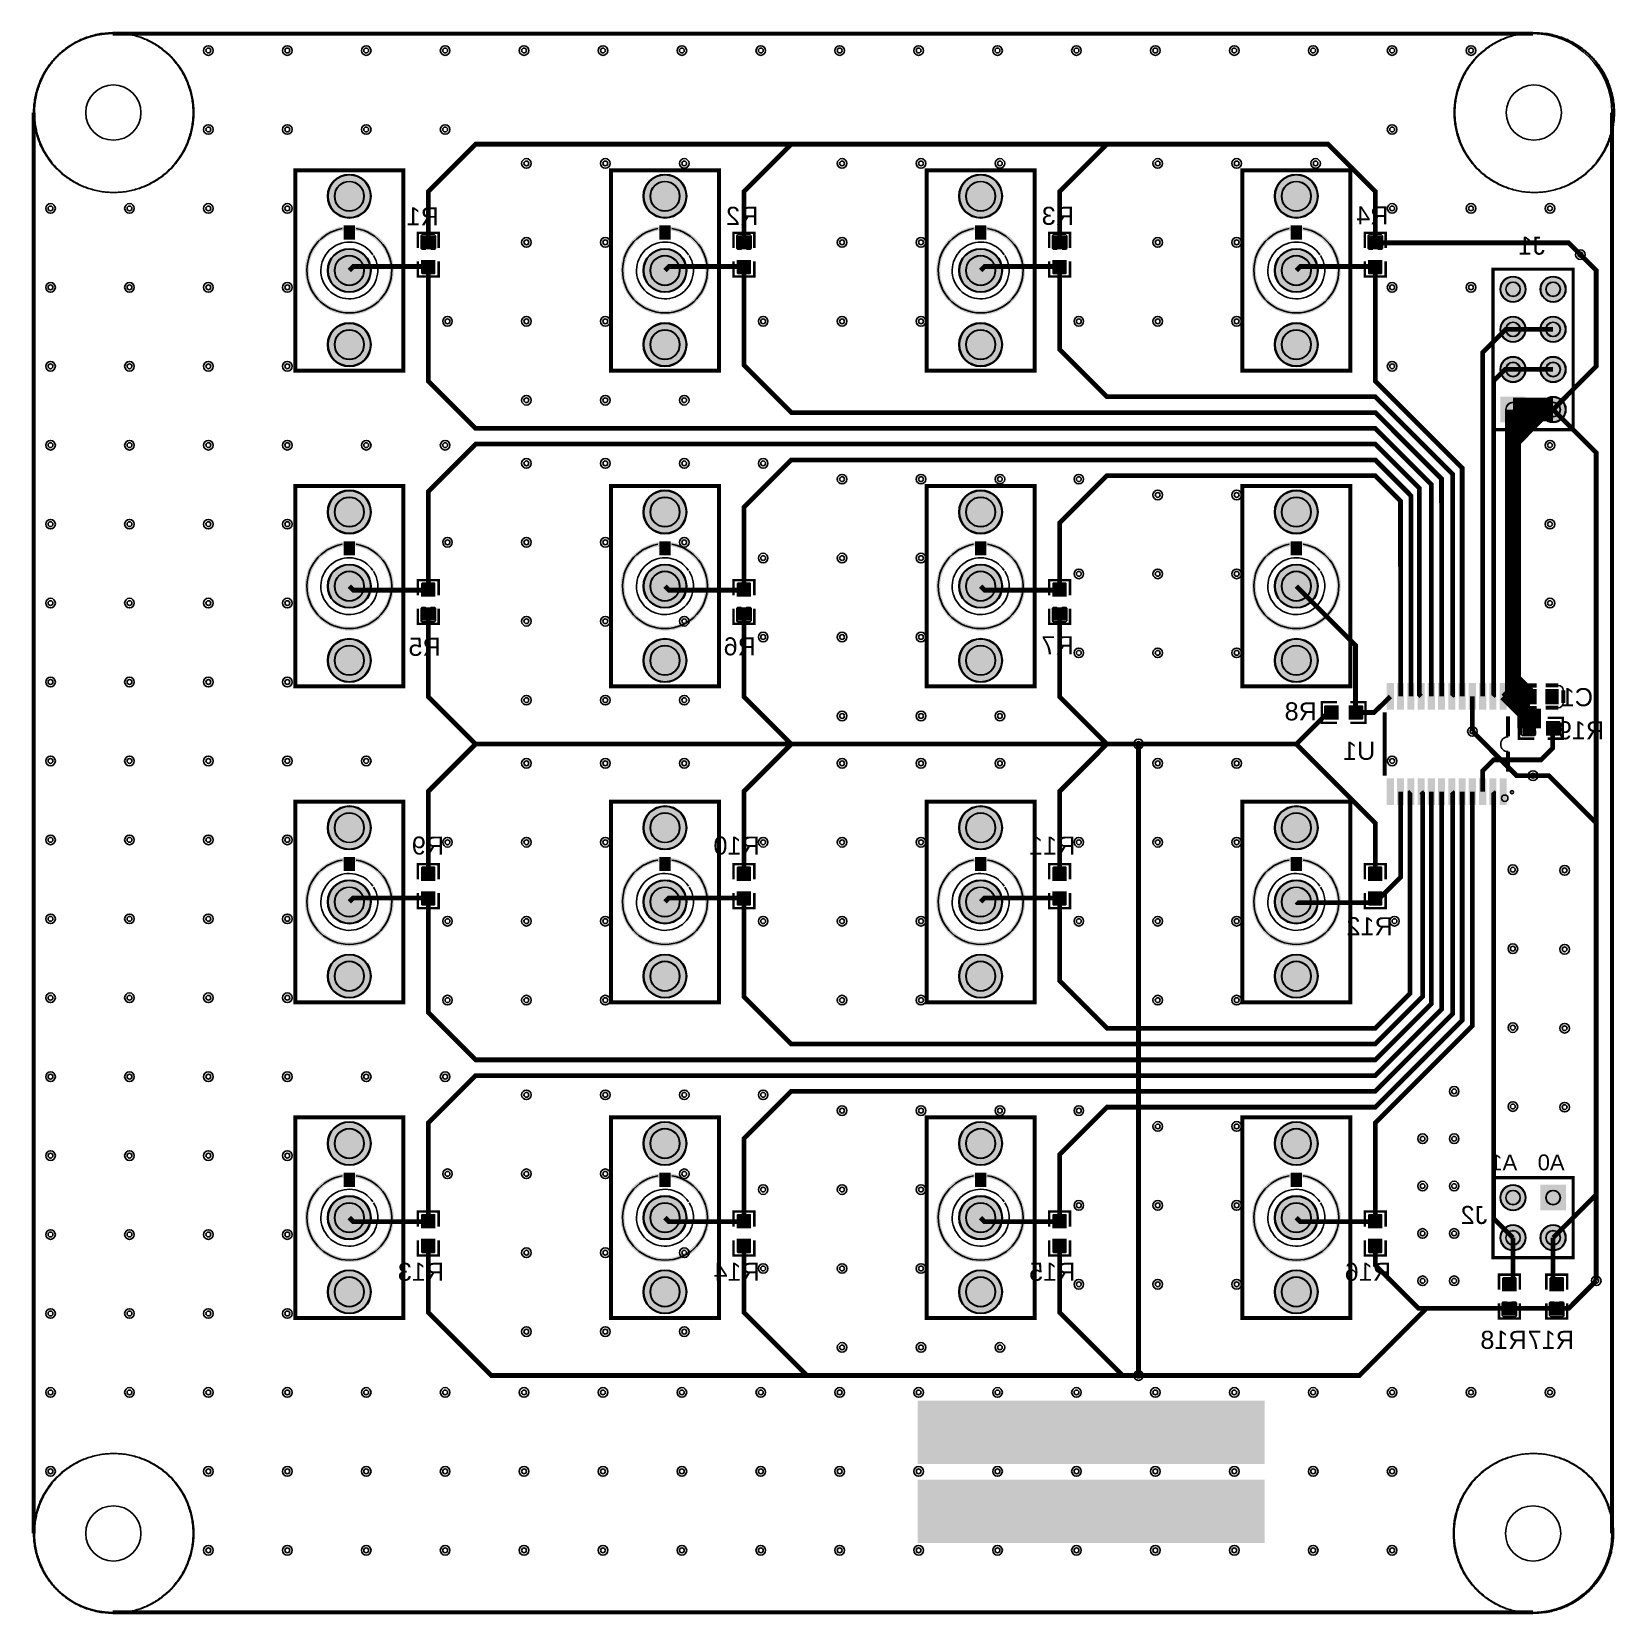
# Model space of a CAD drawing. Header units: millimetres. Extents: x 0 to 100, y 0 to 100.
import ezdxf

# ---------------------------------------------------------------- set-up
doc = ezdxf.new("R2010")
doc.units = ezdxf.units.MM
for name, color, linetype, true_color in [('BoardOutLine', 7, 'Continuous', 0xff00ff), ('BottomLayer', 7, 'Continuous', 0x0000ff), ('BottomPasteMaskLayer', 7, 'Continuous', 0x800000), ('BottomSilkLayer', 7, 'Continuous', 0x66cc33), ('BottomSolderMaskLayer', 7, 'Continuous', 0xaa00ff), ('Document', 7, 'Continuous', 0xffffff), ('Hole', 7, 'Continuous', 0x222222), ('Multi-Layer', 7, 'Continuous', 0xc0c0c0), ('TopLayer', 7, 'Continuous', 0xff0000), ('TopSilkLayer', 7, 'Continuous', 0xffcc00), ('TopSolderMaskLayer', 7, 'Continuous', 0x800080)]:
    doc.layers.add(name, color=color, linetype=linetype, true_color=true_color)
doc.styles.get("Standard").update_dxf_attribs({"font": 'arial.ttf'})

msp = doc.modelspace()

# ---------------------------------------------------------------- texts
at = {"layer": 'BottomSilkLayer', "text_generation_flag": 2}
for s, height, p in [('R1', 1.143, (25.67, 87.86)), ('R2', 1.143, (45.91, 87.89)), ('R3', 1.143, (65.91, 87.89)), ('R4', 1.143, (85.83, 87.92)), ('J1', 1.143, (95.75, 86)), ('R5', 1.143, (25.79, 60.59)), ('R6', 1.143, (45.76, 60.62)), ('R7', 1.143, (65.89, 60.69)), ('C1', 1.143, (98.8, 57.4)), ('R8', 1.143, (81.3, 56.5)), ('R19', 1.143, (99.5, 55.3)), ('U1', 1.143, (85, 54)), ('R9', 1.143, (26, 48)), ('R10', 1.143, (46, 48)), ('R11', 1.143, (66, 48)), ('R12', 1.143, (86.11, 42.89)), ('A1', 1, (94, 28)), ('A0', 1, (97, 28)), ('J2', 1.143, (92.1, 24.6)), ('R13', 1.143, (26, 21)), ('R14', 1.143, (46, 21)), ('R15', 1.143, (66, 21)), ('R16', 1.143, (86, 21)), ('R18', 1.143, (94.59, 16.69)), ('R17', 1.143, (97.59, 16.69))]:
    msp.add_text(s, height=height, dxfattribs=at).set_placement(p)

# ---------------------------------------------------------------- hatches: boundary and pattern name
at = {"layer": 'BottomLayer'}
for points in [[(24.57, 86.35), (25.43, 86.35), (25.43, 87.16), (24.57, 87.16)], [(44.57, 86.35), (45.43, 86.35), (45.43, 87.16), (44.57, 87.16)], [(64.57, 86.35), (65.43, 86.35), (65.43, 87.16), (64.57, 87.16)], [(84.57, 86.35), (85.43, 86.35), (85.43, 87.16), (84.57, 87.16)], [(24.57, 85.65), (25.43, 85.65), (25.43, 84.84), (24.57, 84.84)], [(44.57, 85.65), (45.43, 85.65), (45.43, 84.84), (44.57, 84.84)], [(64.57, 85.65), (65.43, 85.65), (65.43, 84.84), (64.57, 84.84)], [(84.57, 85.65), (85.43, 85.65), (85.43, 84.84), (84.57, 84.84)], [(25.43, 64.35), (24.57, 64.35), (24.57, 65.16), (25.43, 65.16)], [(45.43, 64.35), (44.57, 64.35), (44.57, 65.16), (45.43, 65.16)], [(65.43, 64.35), (64.57, 64.35), (64.57, 65.16), (65.43, 65.16)], [(25.43, 63.65), (24.57, 63.65), (24.57, 62.84), (25.43, 62.84)], [(45.43, 63.65), (44.57, 63.65), (44.57, 62.84), (45.43, 62.84)], [(65.43, 63.65), (64.57, 63.65), (64.57, 62.84), (65.43, 62.84)], [(86.16, 58.85), (85.76, 58.85), (85.76, 57.2), (86.16, 57.2)], [(86.81, 58.85), (86.41, 58.85), (86.41, 57.2), (86.81, 57.2)], [(87.46, 58.85), (87.06, 58.85), (87.06, 57.2), (87.46, 57.2)], [(88.11, 58.85), (87.71, 58.85), (87.71, 57.2), (88.11, 57.2)], [(88.76, 58.85), (88.36, 58.85), (88.36, 57.2), (88.76, 57.2)], [(89.41, 58.85), (89.01, 58.85), (89.01, 57.2), (89.41, 57.2)], [(90.06, 58.85), (89.66, 58.85), (89.66, 57.2), (90.06, 57.2)], [(90.71, 58.85), (90.31, 58.85), (90.31, 57.2), (90.71, 57.2)], [(91.36, 58.85), (90.96, 58.85), (90.96, 57.2), (91.36, 57.2)], [(92.01, 58.85), (91.61, 58.85), (91.61, 57.2), (92.01, 57.2)], [(92.66, 58.85), (92.26, 58.85), (92.26, 57.2), (92.66, 57.2)], [(93.31, 58.85), (92.91, 58.85), (92.91, 57.2), (93.31, 57.2)], [(95.2, 58.45), (94.4, 58.45), (94.4, 57.55), (95.2, 57.55)], [(96.6, 58.45), (95.8, 58.45), (95.8, 57.55), (96.6, 57.55)], [(82.65, 56.57), (82.65, 57.43), (81.84, 57.43), (81.84, 56.57)], [(83.35, 56.57), (83.35, 57.43), (84.16, 57.43), (84.16, 56.57)], [(95.15, 55.57), (95.15, 56.43), (94.34, 56.43), (94.34, 55.57)], [(95.85, 55.57), (95.85, 56.43), (96.66, 56.43), (96.66, 55.57)], [(86.16, 52.8), (85.76, 52.8), (85.76, 51.15), (86.16, 51.15)], [(86.81, 52.8), (86.41, 52.8), (86.41, 51.15), (86.81, 51.15)], [(87.46, 52.8), (87.06, 52.8), (87.06, 51.15), (87.46, 51.15)], [(88.11, 52.8), (87.71, 52.8), (87.71, 51.15), (88.11, 51.15)], [(88.76, 52.8), (88.36, 52.8), (88.36, 51.15), (88.76, 51.15)], [(89.41, 52.8), (89.01, 52.8), (89.01, 51.15), (89.41, 51.15)], [(90.06, 52.8), (89.66, 52.8), (89.66, 51.15), (90.06, 51.15)], [(90.71, 52.8), (90.31, 52.8), (90.31, 51.15), (90.71, 51.15)], [(91.36, 52.8), (90.96, 52.8), (90.96, 51.15), (91.36, 51.15)], [(92.01, 52.8), (91.61, 52.8), (91.61, 51.15), (92.01, 51.15)], [(92.66, 52.8), (92.26, 52.8), (92.26, 51.15), (92.66, 51.15)], [(93.31, 52.8), (92.91, 52.8), (92.91, 51.15), (93.31, 51.15)], [(24.57, 46.35), (25.43, 46.35), (25.43, 47.16), (24.57, 47.16)], [(44.57, 46.35), (45.43, 46.35), (45.43, 47.16), (44.57, 47.16)], [(64.57, 46.35), (65.43, 46.35), (65.43, 47.16), (64.57, 47.16)], [(84.57, 46.35), (85.43, 46.35), (85.43, 47.16), (84.57, 47.16)], [(24.57, 45.65), (25.43, 45.65), (25.43, 44.84), (24.57, 44.84)], [(44.57, 45.65), (45.43, 45.65), (45.43, 44.84), (44.57, 44.84)], [(64.57, 45.65), (65.43, 45.65), (65.43, 44.84), (64.57, 44.84)], [(84.57, 45.65), (85.43, 45.65), (85.43, 44.84), (84.57, 44.84)], [(25.43, 24.35), (24.57, 24.35), (24.57, 25.16), (25.43, 25.16)], [(45.43, 24.35), (44.57, 24.35), (44.57, 25.16), (45.43, 25.16)], [(65.43, 24.35), (64.57, 24.35), (64.57, 25.16), (65.43, 25.16)], [(85.43, 24.35), (84.57, 24.35), (84.57, 25.16), (85.43, 25.16)], [(25.43, 23.65), (24.57, 23.65), (24.57, 22.84), (25.43, 22.84)], [(45.43, 23.65), (44.57, 23.65), (44.57, 22.84), (45.43, 22.84)], [(65.43, 23.65), (64.57, 23.65), (64.57, 22.84), (65.43, 22.84)], [(85.43, 23.65), (84.57, 23.65), (84.57, 22.84), (85.43, 22.84)], [(93.93, 20.35), (93.07, 20.35), (93.07, 21.16), (93.93, 21.16)], [(96.93, 20.35), (96.07, 20.35), (96.07, 21.16), (96.93, 21.16)], [(93.93, 19.65), (93.07, 19.65), (93.07, 18.84), (93.93, 18.84)], [(96.93, 19.65), (96.07, 19.65), (96.07, 18.84), (96.93, 18.84)]]:
    msp.add_hatch(color=256, dxfattribs=at).paths.add_polyline_path(points)
at = {"layer": 'BottomPasteMaskLayer'}
for points in [[(25.4, 85.65), (25.17, 85.65), (25.17, 85.27), (24.84, 85.27), (24.84, 85.65), (24.6, 85.65), (24.55, 85.6), (24.55, 84.81), (24.6, 84.76), (25.4, 84.76), (25.45, 84.81), (25.45, 85.6)], [(45.4, 85.65), (45.17, 85.65), (45.17, 85.27), (44.84, 85.27), (44.84, 85.65), (44.6, 85.65), (44.55, 85.6), (44.55, 84.81), (44.6, 84.76), (45.4, 84.76), (45.45, 84.81), (45.45, 85.6)], [(65.4, 85.65), (65.17, 85.65), (65.17, 85.27), (64.84, 85.27), (64.84, 85.65), (64.6, 85.65), (64.55, 85.6), (64.55, 84.81), (64.6, 84.76), (65.4, 84.76), (65.45, 84.81), (65.45, 85.6)], [(85.4, 85.65), (85.17, 85.65), (85.17, 85.27), (84.84, 85.27), (84.84, 85.65), (84.6, 85.65), (84.55, 85.6), (84.55, 84.81), (84.6, 84.76), (85.4, 84.76), (85.45, 84.81), (85.45, 85.6)], [(24.6, 64.35), (24.83, 64.35), (24.83, 64.73), (25.16, 64.73), (25.16, 64.35), (25.4, 64.35), (25.45, 64.4), (25.45, 65.19), (25.4, 65.24), (24.6, 65.24), (24.55, 65.19), (24.55, 64.4)], [(44.6, 64.35), (44.83, 64.35), (44.83, 64.73), (45.16, 64.73), (45.16, 64.35), (45.4, 64.35), (45.45, 64.4), (45.45, 65.19), (45.4, 65.24), (44.6, 65.24), (44.55, 65.19), (44.55, 64.4)], [(64.6, 64.35), (64.83, 64.35), (64.83, 64.73), (65.16, 64.73), (65.16, 64.35), (65.4, 64.35), (65.45, 64.4), (65.45, 65.19), (65.4, 65.24), (64.6, 65.24), (64.55, 65.19), (64.55, 64.4)], [(86.16, 58.85), (85.76, 58.85), (85.76, 57.2), (86.16, 57.2)], [(86.81, 58.85), (86.41, 58.85), (86.41, 57.2), (86.81, 57.2)], [(87.46, 58.85), (87.06, 58.85), (87.06, 57.2), (87.46, 57.2)], [(88.11, 58.85), (87.71, 58.85), (87.71, 57.2), (88.11, 57.2)], [(88.76, 58.85), (88.36, 58.85), (88.36, 57.2), (88.76, 57.2)], [(89.41, 58.85), (89.01, 58.85), (89.01, 57.2), (89.41, 57.2)], [(90.06, 58.85), (89.66, 58.85), (89.66, 57.2), (90.06, 57.2)], [(90.71, 58.85), (90.31, 58.85), (90.31, 57.2), (90.71, 57.2)], [(91.36, 58.85), (90.96, 58.85), (90.96, 57.2), (91.36, 57.2)], [(92.01, 58.85), (91.61, 58.85), (91.61, 57.2), (92.01, 57.2)], [(92.66, 58.85), (92.26, 58.85), (92.26, 57.2), (92.66, 57.2)], [(93.31, 58.85), (92.91, 58.85), (92.91, 57.2), (93.31, 57.2)], [(95.2, 58.45), (94.4, 58.45), (94.4, 57.55), (95.2, 57.55)], [(96.6, 58.45), (95.8, 58.45), (95.8, 57.55), (96.6, 57.55)], [(81.8, 57.45), (82.6, 57.45), (82.65, 57.4), (82.65, 57.17), (82.28, 57.17), (82.28, 56.84), (82.65, 56.84), (82.65, 56.6), (82.6, 56.55), (81.8, 56.55), (81.75, 56.6), (81.75, 57.4)], [(83.35, 57.4), (83.35, 57.17), (83.73, 57.17), (83.73, 56.84), (83.35, 56.84), (83.35, 56.6), (83.4, 56.55), (84.19, 56.55), (84.24, 56.6), (84.24, 57.4), (84.19, 57.45), (83.4, 57.45)], [(95.85, 56.4), (95.85, 56.17), (96.23, 56.17), (96.23, 55.84), (95.85, 55.84), (95.85, 55.6), (95.9, 55.55), (96.69, 55.55), (96.74, 55.6), (96.74, 56.4), (96.69, 56.45), (95.9, 56.45)], [(86.16, 52.8), (85.76, 52.8), (85.76, 51.15), (86.16, 51.15)], [(86.81, 52.8), (86.41, 52.8), (86.41, 51.15), (86.81, 51.15)], [(87.46, 52.8), (87.06, 52.8), (87.06, 51.15), (87.46, 51.15)], [(88.11, 52.8), (87.71, 52.8), (87.71, 51.15), (88.11, 51.15)], [(88.76, 52.8), (88.36, 52.8), (88.36, 51.15), (88.76, 51.15)], [(89.41, 52.8), (89.01, 52.8), (89.01, 51.15), (89.41, 51.15)], [(90.06, 52.8), (89.66, 52.8), (89.66, 51.15), (90.06, 51.15)], [(90.71, 52.8), (90.31, 52.8), (90.31, 51.15), (90.71, 51.15)], [(91.36, 52.8), (90.96, 52.8), (90.96, 51.15), (91.36, 51.15)], [(92.01, 52.8), (91.61, 52.8), (91.61, 51.15), (92.01, 51.15)], [(92.66, 52.8), (92.26, 52.8), (92.26, 51.15), (92.66, 51.15)], [(93.31, 52.8), (92.91, 52.8), (92.91, 51.15), (93.31, 51.15)], [(25.45, 47.2), (25.45, 46.4), (25.4, 46.35), (25.17, 46.35), (25.17, 46.72), (24.84, 46.72), (24.84, 46.35), (24.6, 46.35), (24.55, 46.4), (24.55, 47.2), (24.6, 47.25), (25.4, 47.25)], [(45.45, 47.2), (45.45, 46.4), (45.4, 46.35), (45.17, 46.35), (45.17, 46.72), (44.84, 46.72), (44.84, 46.35), (44.6, 46.35), (44.55, 46.4), (44.55, 47.2), (44.6, 47.25), (45.4, 47.25)], [(65.45, 47.2), (65.45, 46.4), (65.4, 46.35), (65.17, 46.35), (65.17, 46.72), (64.84, 46.72), (64.84, 46.35), (64.6, 46.35), (64.55, 46.4), (64.55, 47.2), (64.6, 47.25), (65.4, 47.25)], [(85.45, 47.2), (85.45, 46.4), (85.4, 46.35), (85.17, 46.35), (85.17, 46.72), (84.84, 46.72), (84.84, 46.35), (84.6, 46.35), (84.55, 46.4), (84.55, 47.2), (84.6, 47.25), (85.4, 47.25)], [(25.4, 45.65), (25.17, 45.65), (25.17, 45.27), (24.84, 45.27), (24.84, 45.65), (24.6, 45.65), (24.55, 45.6), (24.55, 44.81), (24.6, 44.76), (25.4, 44.76), (25.45, 44.81), (25.45, 45.6)], [(45.4, 45.65), (45.17, 45.65), (45.17, 45.27), (44.84, 45.27), (44.84, 45.65), (44.6, 45.65), (44.55, 45.6), (44.55, 44.81), (44.6, 44.76), (45.4, 44.76), (45.45, 44.81), (45.45, 45.6)], [(65.4, 45.65), (65.17, 45.65), (65.17, 45.27), (64.84, 45.27), (64.84, 45.65), (64.6, 45.65), (64.55, 45.6), (64.55, 44.81), (64.6, 44.76), (65.4, 44.76), (65.45, 44.81), (65.45, 45.6)], [(85.4, 45.65), (85.17, 45.65), (85.17, 45.27), (84.84, 45.27), (84.84, 45.65), (84.6, 45.65), (84.55, 45.6), (84.55, 44.81), (84.6, 44.76), (85.4, 44.76), (85.45, 44.81), (85.45, 45.6)], [(24.6, 24.35), (24.83, 24.35), (24.83, 24.73), (25.16, 24.73), (25.16, 24.35), (25.4, 24.35), (25.45, 24.4), (25.45, 25.19), (25.4, 25.24), (24.6, 25.24), (24.55, 25.19), (24.55, 24.4)], [(44.6, 24.35), (44.83, 24.35), (44.83, 24.73), (45.16, 24.73), (45.16, 24.35), (45.4, 24.35), (45.45, 24.4), (45.45, 25.19), (45.4, 25.24), (44.6, 25.24), (44.55, 25.19), (44.55, 24.4)], [(64.6, 24.35), (64.83, 24.35), (64.83, 24.73), (65.16, 24.73), (65.16, 24.35), (65.4, 24.35), (65.45, 24.4), (65.45, 25.19), (65.4, 25.24), (64.6, 25.24), (64.55, 25.19), (64.55, 24.4)], [(84.6, 24.35), (84.83, 24.35), (84.83, 24.73), (85.16, 24.73), (85.16, 24.35), (85.4, 24.35), (85.45, 24.4), (85.45, 25.19), (85.4, 25.24), (84.6, 25.24), (84.55, 25.19), (84.55, 24.4)], [(24.55, 22.8), (24.55, 23.6), (24.6, 23.65), (24.83, 23.65), (24.83, 23.28), (25.16, 23.28), (25.16, 23.65), (25.4, 23.65), (25.45, 23.6), (25.45, 22.8), (25.4, 22.75), (24.6, 22.75)], [(44.55, 22.8), (44.55, 23.6), (44.6, 23.65), (44.83, 23.65), (44.83, 23.28), (45.16, 23.28), (45.16, 23.65), (45.4, 23.65), (45.45, 23.6), (45.45, 22.8), (45.4, 22.75), (44.6, 22.75)], [(64.55, 22.8), (64.55, 23.6), (64.6, 23.65), (64.83, 23.65), (64.83, 23.28), (65.16, 23.28), (65.16, 23.65), (65.4, 23.65), (65.45, 23.6), (65.45, 22.8), (65.4, 22.75), (64.6, 22.75)], [(84.55, 22.8), (84.55, 23.6), (84.6, 23.65), (84.83, 23.65), (84.83, 23.28), (85.16, 23.28), (85.16, 23.65), (85.4, 23.65), (85.45, 23.6), (85.45, 22.8), (85.4, 22.75), (84.6, 22.75)], [(93.1, 20.35), (93.33, 20.35), (93.33, 20.73), (93.66, 20.73), (93.66, 20.35), (93.9, 20.35), (93.95, 20.4), (93.95, 21.19), (93.9, 21.24), (93.1, 21.24), (93.05, 21.19), (93.05, 20.4)], [(96.1, 20.35), (96.33, 20.35), (96.33, 20.73), (96.66, 20.73), (96.66, 20.35), (96.9, 20.35), (96.95, 20.4), (96.95, 21.19), (96.9, 21.24), (96.1, 21.24), (96.05, 21.19), (96.05, 20.4)]]:
    msp.add_hatch(color=256, dxfattribs=at).paths.add_polyline_path(points)
at = {"layer": 'BottomSolderMaskLayer'}
for points in [[(18.62, 89.7, 1), (21.38, 89.7, 1)], [(38.62, 89.7, 1), (41.38, 89.7, 1)], [(58.62, 89.7, 1), (61.38, 89.7, 1)], [(78.62, 89.7, 1), (81.38, 89.7, 1)], [(18.62, 85, 1), (21.38, 85, 1)], [(24.54, 86.33), (25.46, 86.33), (25.46, 87.18), (24.54, 87.18)], [(38.62, 85, 1), (41.38, 85, 1)], [(44.54, 86.33), (45.46, 86.33), (45.46, 87.18), (44.54, 87.18)], [(58.62, 85, 1), (61.38, 85, 1)], [(64.54, 86.33), (65.46, 86.33), (65.46, 87.18), (64.54, 87.18)], [(78.62, 85, 1), (81.38, 85, 1)], [(84.54, 86.33), (85.46, 86.33), (85.46, 87.18), (84.54, 87.18)], [(24.54, 85.67), (25.46, 85.67), (25.46, 84.82), (24.54, 84.82)], [(44.54, 85.67), (45.46, 85.67), (45.46, 84.82), (44.54, 84.82)], [(64.54, 85.67), (65.46, 85.67), (65.46, 84.82), (64.54, 84.82)], [(84.54, 85.67), (85.46, 85.67), (85.46, 84.82), (84.54, 84.82)], [(92.92, 83.81, 1), (94.54, 83.81, 1)], [(95.46, 83.81, 1), (97.08, 83.81, 1)], [(18.62, 80.3, 1), (21.38, 80.3, 1)], [(38.62, 80.3, 1), (41.38, 80.3, 1)], [(58.62, 80.3, 1), (61.38, 80.3, 1)], [(78.62, 80.3, 1), (81.38, 80.3, 1)], [(92.92, 81.27, 1), (94.54, 81.27, 1)], [(95.46, 81.27, 1), (97.08, 81.27, 1)], [(92.92, 78.73, 1), (94.54, 78.73, 1)], [(95.46, 78.73, 1), (97.08, 78.73, 1)], [(94.54, 75.38), (94.54, 77), (92.92, 77), (92.92, 75.38)], [(95.46, 76.19, 1), (97.08, 76.19, 1)], [(18.62, 69.7, 1), (21.38, 69.7, 1)], [(38.62, 69.7, 1), (41.38, 69.7, 1)], [(58.62, 69.7, 1), (61.38, 69.7, 1)], [(78.62, 69.7, 1), (81.38, 69.7, 1)], [(18.62, 65, 1), (21.38, 65, 1)], [(38.62, 65, 1), (41.38, 65, 1)], [(58.62, 65, 1), (61.38, 65, 1)], [(78.62, 65, 1), (81.38, 65, 1)], [(25.46, 64.33), (24.54, 64.33), (24.54, 65.18), (25.46, 65.18)], [(45.46, 64.33), (44.54, 64.33), (44.54, 65.18), (45.46, 65.18)], [(65.46, 64.33), (64.54, 64.33), (64.54, 65.18), (65.46, 65.18)], [(25.46, 63.67), (24.54, 63.67), (24.54, 62.82), (25.46, 62.82)], [(45.46, 63.67), (44.54, 63.67), (44.54, 62.82), (45.46, 62.82)], [(65.46, 63.67), (64.54, 63.67), (64.54, 62.82), (65.46, 62.82)], [(18.62, 60.3, 1), (21.38, 60.3, 1)], [(38.62, 60.3, 1), (41.38, 60.3, 1)], [(58.62, 60.3, 1), (61.38, 60.3, 1)], [(78.62, 60.3, 1), (81.38, 60.3, 1)], [(86.18, 58.87), (85.73, 58.87), (85.73, 57.17), (86.18, 57.17)], [(86.83, 58.87), (86.38, 58.87), (86.38, 57.17), (86.83, 57.17)], [(87.48, 58.87), (87.03, 58.87), (87.03, 57.17), (87.48, 57.17)], [(88.13, 58.87), (87.68, 58.87), (87.68, 57.17), (88.13, 57.17)], [(88.78, 58.87), (88.33, 58.87), (88.33, 57.17), (88.78, 57.17)], [(89.43, 58.87), (88.98, 58.87), (88.98, 57.17), (89.43, 57.17)], [(90.08, 58.87), (89.63, 58.87), (89.63, 57.17), (90.08, 57.17)], [(90.73, 58.87), (90.28, 58.87), (90.28, 57.17), (90.73, 57.17)], [(91.38, 58.87), (90.93, 58.87), (90.93, 57.17), (91.38, 57.17)], [(92.03, 58.87), (91.58, 58.87), (91.58, 57.17), (92.03, 57.17)], [(92.68, 58.87), (92.23, 58.87), (92.23, 57.17), (92.68, 57.17)], [(93.33, 58.87), (92.88, 58.87), (92.88, 57.17), (93.33, 57.17)], [(95.23, 58.48), (94.37, 58.48), (94.37, 57.52), (95.23, 57.52)], [(96.63, 58.48), (95.77, 58.48), (95.77, 57.52), (96.63, 57.52)], [(82.68, 56.54), (82.68, 57.46), (81.82, 57.46), (81.82, 56.54)], [(83.32, 56.54), (83.32, 57.46), (84.18, 57.46), (84.18, 56.54)], [(95.18, 55.54), (95.18, 56.46), (94.32, 56.46), (94.32, 55.54)], [(95.82, 55.54), (95.82, 56.46), (96.68, 56.46), (96.68, 55.54)], [(86.18, 52.83), (85.73, 52.83), (85.73, 51.13), (86.18, 51.13)], [(86.83, 52.83), (86.38, 52.83), (86.38, 51.13), (86.83, 51.13)], [(87.48, 52.83), (87.03, 52.83), (87.03, 51.13), (87.48, 51.13)], [(88.13, 52.83), (87.68, 52.83), (87.68, 51.13), (88.13, 51.13)], [(88.78, 52.83), (88.33, 52.83), (88.33, 51.13), (88.78, 51.13)], [(89.43, 52.83), (88.98, 52.83), (88.98, 51.13), (89.43, 51.13)], [(90.08, 52.83), (89.63, 52.83), (89.63, 51.13), (90.08, 51.13)], [(90.73, 52.83), (90.28, 52.83), (90.28, 51.13), (90.73, 51.13)], [(91.38, 52.83), (90.93, 52.83), (90.93, 51.13), (91.38, 51.13)], [(92.03, 52.83), (91.58, 52.83), (91.58, 51.13), (92.03, 51.13)], [(92.68, 52.83), (92.23, 52.83), (92.23, 51.13), (92.68, 51.13)], [(93.33, 52.83), (92.88, 52.83), (92.88, 51.13), (93.33, 51.13)], [(18.62, 49.7, 1), (21.38, 49.7, 1)], [(38.62, 49.7, 1), (41.38, 49.7, 1)], [(58.62, 49.7, 1), (61.38, 49.7, 1)], [(78.62, 49.7, 1), (81.38, 49.7, 1)], [(24.54, 46.33), (25.46, 46.33), (25.46, 47.18), (24.54, 47.18)], [(44.54, 46.33), (45.46, 46.33), (45.46, 47.18), (44.54, 47.18)], [(64.54, 46.33), (65.46, 46.33), (65.46, 47.18), (64.54, 47.18)], [(84.54, 46.33), (85.46, 46.33), (85.46, 47.18), (84.54, 47.18)], [(18.62, 45, 1), (21.38, 45, 1)], [(38.62, 45, 1), (41.38, 45, 1)], [(58.62, 45, 1), (61.38, 45, 1)], [(78.62, 45, 1), (81.38, 45, 1)], [(24.54, 45.67), (25.46, 45.67), (25.46, 44.82), (24.54, 44.82)], [(44.54, 45.67), (45.46, 45.67), (45.46, 44.82), (44.54, 44.82)], [(64.54, 45.67), (65.46, 45.67), (65.46, 44.82), (64.54, 44.82)], [(84.54, 45.67), (85.46, 45.67), (85.46, 44.82), (84.54, 44.82)], [(18.62, 40.3, 1), (21.38, 40.3, 1)], [(38.62, 40.3, 1), (41.38, 40.3, 1)], [(58.62, 40.3, 1), (61.38, 40.3, 1)], [(78.62, 40.3, 1), (81.38, 40.3, 1)], [(18.62, 29.7, 1), (21.38, 29.7, 1)], [(38.62, 29.7, 1), (41.38, 29.7, 1)], [(58.62, 29.7, 1), (61.38, 29.7, 1)], [(78.62, 29.7, 1), (81.38, 29.7, 1)], [(92.92, 26.27, 1), (94.54, 26.27, 1)], [(95.46, 27.08), (95.46, 25.46), (97.08, 25.46), (97.08, 27.08)], [(18.62, 25, 1), (21.38, 25, 1)], [(38.62, 25, 1), (41.38, 25, 1)], [(58.62, 25, 1), (61.38, 25, 1)], [(78.62, 25, 1), (81.38, 25, 1)], [(25.46, 24.33), (24.54, 24.33), (24.54, 25.18), (25.46, 25.18)], [(45.46, 24.33), (44.54, 24.33), (44.54, 25.18), (45.46, 25.18)], [(65.46, 24.33), (64.54, 24.33), (64.54, 25.18), (65.46, 25.18)], [(85.46, 24.33), (84.54, 24.33), (84.54, 25.18), (85.46, 25.18)], [(92.92, 23.73, 1), (94.54, 23.73, 1)], [(95.46, 23.73, 1), (97.08, 23.73, 1)], [(25.46, 23.67), (24.54, 23.67), (24.54, 22.82), (25.46, 22.82)], [(45.46, 23.67), (44.54, 23.67), (44.54, 22.82), (45.46, 22.82)], [(65.46, 23.67), (64.54, 23.67), (64.54, 22.82), (65.46, 22.82)], [(85.46, 23.67), (84.54, 23.67), (84.54, 22.82), (85.46, 22.82)], [(18.62, 20.3, 1), (21.38, 20.3, 1)], [(38.62, 20.3, 1), (41.38, 20.3, 1)], [(58.62, 20.3, 1), (61.38, 20.3, 1)], [(78.62, 20.3, 1), (81.38, 20.3, 1)], [(93.96, 20.33), (93.04, 20.33), (93.04, 21.18), (93.96, 21.18)], [(96.96, 20.33), (96.04, 20.33), (96.04, 21.18), (96.96, 21.18)], [(93.96, 19.67), (93.04, 19.67), (93.04, 18.82), (93.96, 18.82)], [(96.96, 19.67), (96.04, 19.67), (96.04, 18.82), (96.96, 18.82)]]:
    msp.add_hatch(color=256, dxfattribs=at).paths.add_polyline_path(points)
at = {"layer": 'Document'}
for points in [[(19.57, 87.52), (19.5, 87.51), (19.43, 87.5), (19.36, 87.48), (19.29, 87.46), (19.22, 87.44), (19.15, 87.42), (19.08, 87.39), (19.02, 87.36), (18.95, 87.34), (18.89, 87.31), (18.82, 87.27), (18.76, 87.24), (18.69, 87.2), (18.63, 87.17), (18.57, 87.13), (18.51, 87.09), (18.46, 87.04), (18.4, 87), (18.34, 86.95), (18.29, 86.9), (18.23, 86.86), (18.18, 86.81), (18.13, 86.75), (18.08, 86.7), (18.04, 86.65), (17.99, 86.59), (17.95, 86.53), (17.91, 86.47), (17.86, 86.41), (17.83, 86.35), (17.79, 86.29), (17.75, 86.23), (17.72, 86.16), (17.69, 86.1), (17.66, 86.03), (17.63, 85.97), (17.6, 85.9), (17.58, 85.83), (17.56, 85.76), (17.54, 85.69), (17.52, 85.62), (17.5, 85.55), (17.49, 85.48), (17.47, 85.41), (17.46, 85.34), (17.45, 85.27), (17.45, 85.2), (17.44, 85.13), (17.44, 85.05), (17.44, 84.98), (17.44, 84.91), (17.44, 84.84), (17.45, 84.76), (17.46, 84.69), (17.47, 84.62), (17.48, 84.55), (17.49, 84.48), (17.51, 84.41), (17.53, 84.34), (17.55, 84.27), (17.57, 84.2), (17.59, 84.13), (17.62, 84.06), (17.64, 84), (17.67, 83.93), (17.7, 83.87), (17.74, 83.8), (17.77, 83.74), (17.81, 83.68), (17.85, 83.62), (17.89, 83.56), (17.93, 83.5), (17.97, 83.44), (18.02, 83.38), (18.06, 83.33), (18.11, 83.27), (18.16, 83.22), (18.21, 83.17), (18.26, 83.12), (18.32, 83.07), (18.37, 83.02), (18.43, 82.98), (18.49, 82.94), (18.54, 82.89), (18.6, 82.85), (18.67, 82.81), (18.73, 82.78), (18.79, 82.74), (18.85, 82.71), (18.92, 82.68), (18.99, 82.65), (19.05, 82.62), (19.12, 82.6), (19.19, 82.57), (19.26, 82.55), (19.33, 82.53), (19.4, 82.51), (19.47, 82.5), (19.54, 82.48), (19.61, 82.47), (19.68, 82.46), (19.75, 82.45), (19.82, 82.45), (19.9, 82.44), (19.97, 82.44), (20.04, 82.44), (20.11, 82.44), (20.18, 82.45), (20.26, 82.45), (20.33, 82.46), (20.4, 82.47), (20.47, 82.48), (20.54, 82.5), (20.61, 82.51), (20.68, 82.53), (20.75, 82.55), (20.82, 82.57), (20.89, 82.6), (20.96, 82.62), (21.02, 82.65), (21.09, 82.68), (21.15, 82.71), (21.22, 82.75), (21.28, 82.78), (21.34, 82.82), (21.4, 82.86), (21.46, 82.9), (21.52, 82.94), (21.58, 82.98), (21.63, 83.03), (21.69, 83.08), (21.74, 83.12), (21.8, 83.17), (21.85, 83.23), (21.9, 83.28), (21.94, 83.33), (21.99, 83.39), (22.03, 83.44), (22.08, 83.5), (22.12, 83.56), (22.16, 83.62), (22.2, 83.68), (22.23, 83.75), (22.27, 83.81), (22.3, 83.87), (22.33, 83.94), (22.36, 84), (22.39, 84.07), (22.41, 84.14), (22.44, 84.21), (22.46, 84.28), (22.48, 84.35), (22.49, 84.42), (22.51, 84.49), (22.52, 84.56), (22.53, 84.63), (22.54, 84.7), (22.55, 84.77), (22.56, 84.84), (22.56, 84.92), (22.56, 84.99), (22.56, 85.06), (22.56, 85.13), (22.55, 85.21), (22.55, 85.28), (22.54, 85.35), (22.53, 85.42), (22.51, 85.49), (22.5, 85.56), (22.48, 85.63), (22.46, 85.7), (22.44, 85.77), (22.42, 85.84), (22.39, 85.91), (22.37, 85.97), (22.34, 86.04), (22.31, 86.11), (22.28, 86.17), (22.24, 86.24), (22.21, 86.3), (22.17, 86.36), (22.13, 86.42), (22.09, 86.48), (22.05, 86.54), (22, 86.6), (21.96, 86.65), (21.91, 86.71), (21.86, 86.76), (21.81, 86.81), (21.76, 86.86), (21.71, 86.91), (21.65, 86.96), (21.6, 87), (21.54, 87.05), (21.48, 87.09), (21.42, 87.13), (21.36, 87.17), (21.3, 87.21), (21.24, 87.24), (21.17, 87.28), (21.11, 87.31), (21.04, 87.34), (20.98, 87.37), (20.91, 87.39), (20.84, 87.42), (20.77, 87.44), (20.7, 87.46), (20.63, 87.48), (20.56, 87.5), (20.49, 87.51), (20.42, 87.53), (20.4, 87.53), (20.39, 87.54), (20.37, 87.54), (20.36, 87.55), (20.35, 87.56), (20.34, 87.58), (20.33, 87.59), (20.32, 87.61), (20.32, 87.62), (20.32, 87.64), (20.31, 87.66), (20.32, 87.67), (20.32, 87.69), (20.33, 87.7), (20.33, 87.72), (20.34, 87.73), (20.36, 87.74), (20.37, 87.75), (20.38, 87.76), (20.4, 87.77), (20.41, 87.78), (20.43, 87.78), (20.45, 87.78), (20.46, 87.78), (20.54, 87.76), (20.61, 87.75), (20.69, 87.73), (20.76, 87.71), (20.83, 87.69), (20.9, 87.67), (20.97, 87.64), (21.05, 87.61), (21.12, 87.58), (21.18, 87.55), (21.25, 87.52), (21.32, 87.49), (21.39, 87.45), (21.45, 87.41), (21.52, 87.37), (21.58, 87.33), (21.64, 87.29), (21.7, 87.24), (21.76, 87.19), (21.82, 87.15), (21.88, 87.1), (21.93, 87.05), (21.99, 86.99), (22.04, 86.94), (22.09, 86.88), (22.14, 86.83), (22.19, 86.77), (22.24, 86.71), (22.28, 86.65), (22.33, 86.58), (22.37, 86.52), (22.41, 86.46), (22.45, 86.39), (22.48, 86.33), (22.52, 86.26), (22.55, 86.19), (22.58, 86.12), (22.61, 86.05), (22.64, 85.98), (22.66, 85.91), (22.69, 85.84), (22.71, 85.76), (22.73, 85.69), (22.75, 85.62), (22.76, 85.54), (22.78, 85.47), (22.79, 85.39), (22.8, 85.32), (22.8, 85.24), (22.81, 85.17), (22.81, 85.09), (22.81, 85.02), (22.81, 84.94), (22.81, 84.86), (22.81, 84.79), (22.8, 84.71), (22.79, 84.64), (22.78, 84.56), (22.77, 84.49), (22.75, 84.41), (22.74, 84.34), (22.72, 84.27), (22.7, 84.19), (22.67, 84.12), (22.65, 84.05), (22.62, 83.98), (22.59, 83.91), (22.56, 83.84), (22.53, 83.77), (22.5, 83.7), (22.46, 83.64), (22.42, 83.57), (22.39, 83.51), (22.34, 83.44), (22.3, 83.38), (22.26, 83.32), (22.21, 83.26), (22.16, 83.2), (22.11, 83.14), (22.06, 83.09), (22.01, 83.03), (21.96, 82.98), (21.9, 82.92), (21.85, 82.87), (21.79, 82.83), (21.73, 82.78), (21.67, 82.73), (21.61, 82.69), (21.54, 82.65), (21.48, 82.61), (21.41, 82.57), (21.35, 82.53), (21.28, 82.49), (21.21, 82.46), (21.14, 82.43), (21.08, 82.4), (21, 82.37), (20.93, 82.34), (20.86, 82.32), (20.79, 82.3), (20.72, 82.28), (20.64, 82.26), (20.57, 82.24), (20.49, 82.23), (20.42, 82.22), (20.34, 82.21), (20.27, 82.2), (20.19, 82.19), (20.12, 82.19), (20.04, 82.19), (19.97, 82.19), (19.89, 82.19), (19.82, 82.19), (19.74, 82.2), (19.66, 82.21), (19.59, 82.22), (19.51, 82.23), (19.44, 82.24), (19.37, 82.26), (19.29, 82.28), (19.22, 82.3), (19.15, 82.32), (19.07, 82.34), (19, 82.37), (18.93, 82.4), (18.86, 82.42), (18.79, 82.46), (18.73, 82.49), (18.66, 82.52), (18.59, 82.56), (18.53, 82.6), (18.46, 82.64), (18.4, 82.68), (18.34, 82.73), (18.28, 82.77), (18.22, 82.82), (18.16, 82.87), (18.1, 82.92), (18.05, 82.97), (18, 83.02), (17.94, 83.08), (17.89, 83.13), (17.84, 83.19), (17.79, 83.25), (17.75, 83.31), (17.7, 83.37), (17.66, 83.43), (17.62, 83.5), (17.58, 83.56), (17.54, 83.63), (17.51, 83.7), (17.47, 83.76), (17.44, 83.83), (17.41, 83.9), (17.38, 83.97), (17.35, 84.04), (17.33, 84.11), (17.31, 84.19), (17.28, 84.26), (17.27, 84.33), (17.25, 84.41), (17.23, 84.48), (17.22, 84.55), (17.21, 84.63), (17.2, 84.7), (17.19, 84.78), (17.19, 84.86), (17.19, 84.93), (17.19, 85.01), (17.19, 85.08), (17.19, 85.16), (17.19, 85.23), (17.2, 85.31), (17.21, 85.39), (17.22, 85.46), (17.24, 85.53), (17.25, 85.61), (17.27, 85.68), (17.29, 85.76), (17.31, 85.83), (17.33, 85.9), (17.36, 85.97), (17.39, 86.04), (17.41, 86.11), (17.45, 86.18), (17.48, 86.25), (17.51, 86.32), (17.55, 86.38), (17.59, 86.45), (17.63, 86.51), (17.67, 86.58), (17.71, 86.64), (17.76, 86.7), (17.8, 86.76), (17.85, 86.82), (17.9, 86.88), (17.95, 86.93), (18.01, 86.99), (18.06, 87.04), (18.12, 87.09), (18.17, 87.14), (18.23, 87.19), (18.29, 87.24), (18.35, 87.28), (18.41, 87.32), (18.48, 87.37), (18.54, 87.41), (18.61, 87.45), (18.67, 87.48), (18.74, 87.52), (18.81, 87.55), (18.88, 87.58), (18.95, 87.61), (19.02, 87.64), (19.09, 87.66), (19.16, 87.69), (19.23, 87.71), (19.31, 87.73), (19.38, 87.75), (19.45, 87.76), (19.53, 87.78), (19.54, 87.78), (19.56, 87.78), (19.58, 87.77), (19.59, 87.77), (19.61, 87.76), (19.62, 87.76), (19.63, 87.75), (19.65, 87.74), (19.66, 87.72), (19.66, 87.71), (19.67, 87.69), (19.68, 87.68), (19.68, 87.66), (19.68, 87.65), (19.68, 87.63), (19.67, 87.62), (19.67, 87.6), (19.66, 87.59), (19.65, 87.57), (19.64, 87.56), (19.63, 87.55), (19.62, 87.54), (19.6, 87.53), (19.59, 87.53), (19.57, 87.52)], [(19.65, 86.95), (20.35, 86.95), (20.35, 87.85), (19.65, 87.85)], [(39.57, 87.52), (39.5, 87.51), (39.43, 87.5), (39.36, 87.48), (39.29, 87.46), (39.22, 87.44), (39.15, 87.42), (39.08, 87.39), (39.02, 87.36), (38.95, 87.34), (38.89, 87.31), (38.82, 87.27), (38.76, 87.24), (38.69, 87.2), (38.63, 87.17), (38.57, 87.13), (38.51, 87.09), (38.46, 87.04), (38.4, 87), (38.34, 86.95), (38.29, 86.9), (38.23, 86.86), (38.18, 86.81), (38.13, 86.75), (38.08, 86.7), (38.04, 86.65), (37.99, 86.59), (37.95, 86.53), (37.91, 86.47), (37.86, 86.41), (37.83, 86.35), (37.79, 86.29), (37.75, 86.23), (37.72, 86.16), (37.69, 86.1), (37.66, 86.03), (37.63, 85.97), (37.6, 85.9), (37.58, 85.83), (37.56, 85.76), (37.54, 85.69), (37.52, 85.62), (37.5, 85.55), (37.49, 85.48), (37.47, 85.41), (37.46, 85.34), (37.45, 85.27), (37.45, 85.2), (37.44, 85.13), (37.44, 85.05), (37.44, 84.98), (37.44, 84.91), (37.44, 84.84), (37.45, 84.76), (37.46, 84.69), (37.47, 84.62), (37.48, 84.55), (37.49, 84.48), (37.51, 84.41), (37.53, 84.34), (37.55, 84.27), (37.57, 84.2), (37.59, 84.13), (37.62, 84.06), (37.64, 84), (37.67, 83.93), (37.7, 83.87), (37.74, 83.8), (37.77, 83.74), (37.81, 83.68), (37.85, 83.62), (37.89, 83.56), (37.93, 83.5), (37.97, 83.44), (38.02, 83.38), (38.06, 83.33), (38.11, 83.27), (38.16, 83.22), (38.21, 83.17), (38.26, 83.12), (38.32, 83.07), (38.37, 83.02), (38.43, 82.98), (38.49, 82.94), (38.54, 82.89), (38.6, 82.85), (38.67, 82.81), (38.73, 82.78), (38.79, 82.74), (38.85, 82.71), (38.92, 82.68), (38.99, 82.65), (39.05, 82.62), (39.12, 82.6), (39.19, 82.57), (39.26, 82.55), (39.33, 82.53), (39.4, 82.51), (39.47, 82.5), (39.54, 82.48), (39.61, 82.47), (39.68, 82.46), (39.75, 82.45), (39.82, 82.45), (39.9, 82.44), (39.97, 82.44), (40.04, 82.44), (40.11, 82.44), (40.18, 82.45), (40.26, 82.45), (40.33, 82.46), (40.4, 82.47), (40.47, 82.48), (40.54, 82.5), (40.61, 82.51), (40.68, 82.53), (40.75, 82.55), (40.82, 82.57), (40.89, 82.6), (40.96, 82.62), (41.02, 82.65), (41.09, 82.68), (41.15, 82.71), (41.22, 82.75), (41.28, 82.78), (41.34, 82.82), (41.4, 82.86), (41.46, 82.9), (41.52, 82.94), (41.58, 82.98), (41.63, 83.03), (41.69, 83.08), (41.74, 83.12), (41.8, 83.17), (41.85, 83.23), (41.9, 83.28), (41.94, 83.33), (41.99, 83.39), (42.03, 83.44), (42.08, 83.5), (42.12, 83.56), (42.16, 83.62), (42.2, 83.68), (42.23, 83.75), (42.27, 83.81), (42.3, 83.87), (42.33, 83.94), (42.36, 84), (42.39, 84.07), (42.41, 84.14), (42.44, 84.21), (42.46, 84.28), (42.48, 84.35), (42.49, 84.42), (42.51, 84.49), (42.52, 84.56), (42.53, 84.63), (42.54, 84.7), (42.55, 84.77), (42.56, 84.84), (42.56, 84.92), (42.56, 84.99), (42.56, 85.06), (42.56, 85.13), (42.55, 85.21), (42.55, 85.28), (42.54, 85.35), (42.53, 85.42), (42.51, 85.49), (42.5, 85.56), (42.48, 85.63), (42.46, 85.7), (42.44, 85.77), (42.42, 85.84), (42.39, 85.91), (42.37, 85.97), (42.34, 86.04), (42.31, 86.11), (42.28, 86.17), (42.24, 86.24), (42.21, 86.3), (42.17, 86.36), (42.13, 86.42), (42.09, 86.48), (42.05, 86.54), (42, 86.6), (41.96, 86.65), (41.91, 86.71), (41.86, 86.76), (41.81, 86.81), (41.76, 86.86), (41.71, 86.91), (41.65, 86.96), (41.6, 87), (41.54, 87.05), (41.48, 87.09), (41.42, 87.13), (41.36, 87.17), (41.3, 87.21), (41.24, 87.24), (41.17, 87.28), (41.11, 87.31), (41.04, 87.34), (40.98, 87.37), (40.91, 87.39), (40.84, 87.42), (40.77, 87.44), (40.7, 87.46), (40.63, 87.48), (40.56, 87.5), (40.49, 87.51), (40.42, 87.53), (40.4, 87.53), (40.39, 87.54), (40.37, 87.54), (40.36, 87.55), (40.35, 87.56), (40.34, 87.58), (40.33, 87.59), (40.32, 87.61), (40.32, 87.62), (40.32, 87.64), (40.31, 87.66), (40.32, 87.67), (40.32, 87.69), (40.33, 87.7), (40.33, 87.72), (40.34, 87.73), (40.36, 87.74), (40.37, 87.75), (40.38, 87.76), (40.4, 87.77), (40.41, 87.78), (40.43, 87.78), (40.45, 87.78), (40.46, 87.78), (40.54, 87.76), (40.61, 87.75), (40.69, 87.73), (40.76, 87.71), (40.83, 87.69), (40.9, 87.67), (40.97, 87.64), (41.05, 87.61), (41.12, 87.58), (41.18, 87.55), (41.25, 87.52), (41.32, 87.49), (41.39, 87.45), (41.45, 87.41), (41.52, 87.37), (41.58, 87.33), (41.64, 87.29), (41.7, 87.24), (41.76, 87.19), (41.82, 87.15), (41.88, 87.1), (41.93, 87.05), (41.99, 86.99), (42.04, 86.94), (42.09, 86.88), (42.14, 86.83), (42.19, 86.77), (42.24, 86.71), (42.28, 86.65), (42.33, 86.58), (42.37, 86.52), (42.41, 86.46), (42.45, 86.39), (42.48, 86.33), (42.52, 86.26), (42.55, 86.19), (42.58, 86.12), (42.61, 86.05), (42.64, 85.98), (42.66, 85.91), (42.69, 85.84), (42.71, 85.76), (42.73, 85.69), (42.75, 85.62), (42.76, 85.54), (42.78, 85.47), (42.79, 85.39), (42.8, 85.32), (42.8, 85.24), (42.81, 85.17), (42.81, 85.09), (42.81, 85.02), (42.81, 84.94), (42.81, 84.86), (42.81, 84.79), (42.8, 84.71), (42.79, 84.64), (42.78, 84.56), (42.77, 84.49), (42.75, 84.41), (42.74, 84.34), (42.72, 84.27), (42.7, 84.19), (42.67, 84.12), (42.65, 84.05), (42.62, 83.98), (42.59, 83.91), (42.56, 83.84), (42.53, 83.77), (42.5, 83.7), (42.46, 83.64), (42.42, 83.57), (42.39, 83.51), (42.34, 83.44), (42.3, 83.38), (42.26, 83.32), (42.21, 83.26), (42.16, 83.2), (42.11, 83.14), (42.06, 83.09), (42.01, 83.03), (41.96, 82.98), (41.9, 82.92), (41.85, 82.87), (41.79, 82.83), (41.73, 82.78), (41.67, 82.73), (41.61, 82.69), (41.54, 82.65), (41.48, 82.61), (41.41, 82.57), (41.35, 82.53), (41.28, 82.49), (41.21, 82.46), (41.14, 82.43), (41.08, 82.4), (41, 82.37), (40.93, 82.34), (40.86, 82.32), (40.79, 82.3), (40.72, 82.28), (40.64, 82.26), (40.57, 82.24), (40.49, 82.23), (40.42, 82.22), (40.34, 82.21), (40.27, 82.2), (40.19, 82.19), (40.12, 82.19), (40.04, 82.19), (39.97, 82.19), (39.89, 82.19), (39.82, 82.19), (39.74, 82.2), (39.66, 82.21), (39.59, 82.22), (39.51, 82.23), (39.44, 82.24), (39.37, 82.26), (39.29, 82.28), (39.22, 82.3), (39.15, 82.32), (39.07, 82.34), (39, 82.37), (38.93, 82.4), (38.86, 82.42), (38.79, 82.46), (38.73, 82.49), (38.66, 82.52), (38.59, 82.56), (38.53, 82.6), (38.46, 82.64), (38.4, 82.68), (38.34, 82.73), (38.28, 82.77), (38.22, 82.82), (38.16, 82.87), (38.1, 82.92), (38.05, 82.97), (38, 83.02), (37.94, 83.08), (37.89, 83.13), (37.84, 83.19), (37.79, 83.25), (37.75, 83.31), (37.7, 83.37), (37.66, 83.43), (37.62, 83.5), (37.58, 83.56), (37.54, 83.63), (37.51, 83.7), (37.47, 83.76), (37.44, 83.83), (37.41, 83.9), (37.38, 83.97), (37.35, 84.04), (37.33, 84.11), (37.31, 84.19), (37.28, 84.26), (37.27, 84.33), (37.25, 84.41), (37.23, 84.48), (37.22, 84.55), (37.21, 84.63), (37.2, 84.7), (37.19, 84.78), (37.19, 84.86), (37.19, 84.93), (37.19, 85.01), (37.19, 85.08), (37.19, 85.16), (37.19, 85.23), (37.2, 85.31), (37.21, 85.39), (37.22, 85.46), (37.24, 85.53), (37.25, 85.61), (37.27, 85.68), (37.29, 85.76), (37.31, 85.83), (37.33, 85.9), (37.36, 85.97), (37.39, 86.04), (37.41, 86.11), (37.45, 86.18), (37.48, 86.25), (37.51, 86.32), (37.55, 86.38), (37.59, 86.45), (37.63, 86.51), (37.67, 86.58), (37.71, 86.64), (37.76, 86.7), (37.8, 86.76), (37.85, 86.82), (37.9, 86.88), (37.95, 86.93), (38.01, 86.99), (38.06, 87.04), (38.12, 87.09), (38.17, 87.14), (38.23, 87.19), (38.29, 87.24), (38.35, 87.28), (38.41, 87.32), (38.48, 87.37), (38.54, 87.41), (38.61, 87.45), (38.67, 87.48), (38.74, 87.52), (38.81, 87.55), (38.88, 87.58), (38.95, 87.61), (39.02, 87.64), (39.09, 87.66), (39.16, 87.69), (39.23, 87.71), (39.31, 87.73), (39.38, 87.75), (39.45, 87.76), (39.53, 87.78), (39.54, 87.78), (39.56, 87.78), (39.58, 87.77), (39.59, 87.77), (39.61, 87.76), (39.62, 87.76), (39.63, 87.75), (39.65, 87.74), (39.66, 87.72), (39.66, 87.71), (39.67, 87.69), (39.68, 87.68), (39.68, 87.66), (39.68, 87.65), (39.68, 87.63), (39.67, 87.62), (39.67, 87.6), (39.66, 87.59), (39.65, 87.57), (39.64, 87.56), (39.63, 87.55), (39.62, 87.54), (39.6, 87.53), (39.59, 87.53), (39.57, 87.52)], [(39.65, 86.95), (40.35, 86.95), (40.35, 87.85), (39.65, 87.85)], [(59.57, 87.52), (59.5, 87.51), (59.43, 87.5), (59.36, 87.48), (59.29, 87.46), (59.22, 87.44), (59.15, 87.42), (59.08, 87.39), (59.02, 87.36), (58.95, 87.34), (58.89, 87.31), (58.82, 87.27), (58.76, 87.24), (58.69, 87.2), (58.63, 87.17), (58.57, 87.13), (58.51, 87.09), (58.46, 87.04), (58.4, 87), (58.34, 86.95), (58.29, 86.9), (58.23, 86.86), (58.18, 86.81), (58.13, 86.75), (58.08, 86.7), (58.04, 86.65), (57.99, 86.59), (57.95, 86.53), (57.91, 86.47), (57.86, 86.41), (57.83, 86.35), (57.79, 86.29), (57.75, 86.23), (57.72, 86.16), (57.69, 86.1), (57.66, 86.03), (57.63, 85.97), (57.6, 85.9), (57.58, 85.83), (57.56, 85.76), (57.54, 85.69), (57.52, 85.62), (57.5, 85.55), (57.49, 85.48), (57.47, 85.41), (57.46, 85.34), (57.45, 85.27), (57.45, 85.2), (57.44, 85.13), (57.44, 85.05), (57.44, 84.98), (57.44, 84.91), (57.44, 84.84), (57.45, 84.76), (57.46, 84.69), (57.47, 84.62), (57.48, 84.55), (57.49, 84.48), (57.51, 84.41), (57.53, 84.34), (57.55, 84.27), (57.57, 84.2), (57.59, 84.13), (57.62, 84.06), (57.64, 84), (57.67, 83.93), (57.7, 83.87), (57.74, 83.8), (57.77, 83.74), (57.81, 83.68), (57.85, 83.62), (57.89, 83.56), (57.93, 83.5), (57.97, 83.44), (58.02, 83.38), (58.06, 83.33), (58.11, 83.27), (58.16, 83.22), (58.21, 83.17), (58.26, 83.12), (58.32, 83.07), (58.37, 83.02), (58.43, 82.98), (58.49, 82.94), (58.54, 82.89), (58.6, 82.85), (58.67, 82.81), (58.73, 82.78), (58.79, 82.74), (58.85, 82.71), (58.92, 82.68), (58.99, 82.65), (59.05, 82.62), (59.12, 82.6), (59.19, 82.57), (59.26, 82.55), (59.33, 82.53), (59.4, 82.51), (59.47, 82.5), (59.54, 82.48), (59.61, 82.47), (59.68, 82.46), (59.75, 82.45), (59.82, 82.45), (59.9, 82.44), (59.97, 82.44), (60.04, 82.44), (60.11, 82.44), (60.18, 82.45), (60.26, 82.45), (60.33, 82.46), (60.4, 82.47), (60.47, 82.48), (60.54, 82.5), (60.61, 82.51), (60.68, 82.53), (60.75, 82.55), (60.82, 82.57), (60.89, 82.6), (60.96, 82.62), (61.02, 82.65), (61.09, 82.68), (61.15, 82.71), (61.22, 82.75), (61.28, 82.78), (61.34, 82.82), (61.4, 82.86), (61.46, 82.9), (61.52, 82.94), (61.58, 82.98), (61.63, 83.03), (61.69, 83.08), (61.74, 83.12), (61.8, 83.17), (61.85, 83.23), (61.9, 83.28), (61.94, 83.33), (61.99, 83.39), (62.03, 83.44), (62.08, 83.5), (62.12, 83.56), (62.16, 83.62), (62.2, 83.68), (62.23, 83.75), (62.27, 83.81), (62.3, 83.87), (62.33, 83.94), (62.36, 84), (62.39, 84.07), (62.41, 84.14), (62.44, 84.21), (62.46, 84.28), (62.48, 84.35), (62.49, 84.42), (62.51, 84.49), (62.52, 84.56), (62.53, 84.63), (62.54, 84.7), (62.55, 84.77), (62.56, 84.84), (62.56, 84.92), (62.56, 84.99), (62.56, 85.06), (62.56, 85.13), (62.55, 85.21), (62.55, 85.28), (62.54, 85.35), (62.53, 85.42), (62.51, 85.49), (62.5, 85.56), (62.48, 85.63), (62.46, 85.7), (62.44, 85.77), (62.42, 85.84), (62.39, 85.91), (62.37, 85.97), (62.34, 86.04), (62.31, 86.11), (62.28, 86.17), (62.24, 86.24), (62.21, 86.3), (62.17, 86.36), (62.13, 86.42), (62.09, 86.48), (62.05, 86.54), (62, 86.6), (61.96, 86.65), (61.91, 86.71), (61.86, 86.76), (61.81, 86.81), (61.76, 86.86), (61.71, 86.91), (61.65, 86.96), (61.6, 87), (61.54, 87.05), (61.48, 87.09), (61.42, 87.13), (61.36, 87.17), (61.3, 87.21), (61.24, 87.24), (61.17, 87.28), (61.11, 87.31), (61.04, 87.34), (60.98, 87.37), (60.91, 87.39), (60.84, 87.42), (60.77, 87.44), (60.7, 87.46), (60.63, 87.48), (60.56, 87.5), (60.49, 87.51), (60.42, 87.53), (60.4, 87.53), (60.39, 87.54), (60.37, 87.54), (60.36, 87.55), (60.35, 87.56), (60.34, 87.58), (60.33, 87.59), (60.32, 87.61), (60.32, 87.62), (60.32, 87.64), (60.31, 87.66), (60.32, 87.67), (60.32, 87.69), (60.33, 87.7), (60.33, 87.72), (60.34, 87.73), (60.36, 87.74), (60.37, 87.75), (60.38, 87.76), (60.4, 87.77), (60.41, 87.78), (60.43, 87.78), (60.45, 87.78), (60.46, 87.78), (60.54, 87.76), (60.61, 87.75), (60.69, 87.73), (60.76, 87.71), (60.83, 87.69), (60.9, 87.67), (60.97, 87.64), (61.05, 87.61), (61.12, 87.58), (61.18, 87.55), (61.25, 87.52), (61.32, 87.49), (61.39, 87.45), (61.45, 87.41), (61.52, 87.37), (61.58, 87.33), (61.64, 87.29), (61.7, 87.24), (61.76, 87.19), (61.82, 87.15), (61.88, 87.1), (61.93, 87.05), (61.99, 86.99), (62.04, 86.94), (62.09, 86.88), (62.14, 86.83), (62.19, 86.77), (62.24, 86.71), (62.28, 86.65), (62.33, 86.58), (62.37, 86.52), (62.41, 86.46), (62.45, 86.39), (62.48, 86.33), (62.52, 86.26), (62.55, 86.19), (62.58, 86.12), (62.61, 86.05), (62.64, 85.98), (62.66, 85.91), (62.69, 85.84), (62.71, 85.76), (62.73, 85.69), (62.75, 85.62), (62.76, 85.54), (62.78, 85.47), (62.79, 85.39), (62.8, 85.32), (62.8, 85.24), (62.81, 85.17), (62.81, 85.09), (62.81, 85.02), (62.81, 84.94), (62.81, 84.86), (62.81, 84.79), (62.8, 84.71), (62.79, 84.64), (62.78, 84.56), (62.77, 84.49), (62.75, 84.41), (62.74, 84.34), (62.72, 84.27), (62.7, 84.19), (62.67, 84.12), (62.65, 84.05), (62.62, 83.98), (62.59, 83.91), (62.56, 83.84), (62.53, 83.77), (62.5, 83.7), (62.46, 83.64), (62.42, 83.57), (62.39, 83.51), (62.34, 83.44), (62.3, 83.38), (62.26, 83.32), (62.21, 83.26), (62.16, 83.2), (62.11, 83.14), (62.06, 83.09), (62.01, 83.03), (61.96, 82.98), (61.9, 82.92), (61.85, 82.87), (61.79, 82.83), (61.73, 82.78), (61.67, 82.73), (61.61, 82.69), (61.54, 82.65), (61.48, 82.61), (61.41, 82.57), (61.35, 82.53), (61.28, 82.49), (61.21, 82.46), (61.14, 82.43), (61.08, 82.4), (61, 82.37), (60.93, 82.34), (60.86, 82.32), (60.79, 82.3), (60.72, 82.28), (60.64, 82.26), (60.57, 82.24), (60.49, 82.23), (60.42, 82.22), (60.34, 82.21), (60.27, 82.2), (60.19, 82.19), (60.12, 82.19), (60.04, 82.19), (59.97, 82.19), (59.89, 82.19), (59.82, 82.19), (59.74, 82.2), (59.66, 82.21), (59.59, 82.22), (59.51, 82.23), (59.44, 82.24), (59.37, 82.26), (59.29, 82.28), (59.22, 82.3), (59.15, 82.32), (59.07, 82.34), (59, 82.37), (58.93, 82.4), (58.86, 82.42), (58.79, 82.46), (58.73, 82.49), (58.66, 82.52), (58.59, 82.56), (58.53, 82.6), (58.46, 82.64), (58.4, 82.68), (58.34, 82.73), (58.28, 82.77), (58.22, 82.82), (58.16, 82.87), (58.1, 82.92), (58.05, 82.97), (58, 83.02), (57.94, 83.08), (57.89, 83.13), (57.84, 83.19), (57.79, 83.25), (57.75, 83.31), (57.7, 83.37), (57.66, 83.43), (57.62, 83.5), (57.58, 83.56), (57.54, 83.63), (57.51, 83.7), (57.47, 83.76), (57.44, 83.83), (57.41, 83.9), (57.38, 83.97), (57.35, 84.04), (57.33, 84.11), (57.31, 84.19), (57.28, 84.26), (57.27, 84.33), (57.25, 84.41), (57.23, 84.48), (57.22, 84.55), (57.21, 84.63), (57.2, 84.7), (57.19, 84.78), (57.19, 84.86), (57.19, 84.93), (57.19, 85.01), (57.19, 85.08), (57.19, 85.16), (57.19, 85.23), (57.2, 85.31), (57.21, 85.39), (57.22, 85.46), (57.24, 85.53), (57.25, 85.61), (57.27, 85.68), (57.29, 85.76), (57.31, 85.83), (57.33, 85.9), (57.36, 85.97), (57.39, 86.04), (57.41, 86.11), (57.45, 86.18), (57.48, 86.25), (57.51, 86.32), (57.55, 86.38), (57.59, 86.45), (57.63, 86.51), (57.67, 86.58), (57.71, 86.64), (57.76, 86.7), (57.8, 86.76), (57.85, 86.82), (57.9, 86.88), (57.95, 86.93), (58.01, 86.99), (58.06, 87.04), (58.12, 87.09), (58.17, 87.14), (58.23, 87.19), (58.29, 87.24), (58.35, 87.28), (58.41, 87.32), (58.48, 87.37), (58.54, 87.41), (58.61, 87.45), (58.67, 87.48), (58.74, 87.52), (58.81, 87.55), (58.88, 87.58), (58.95, 87.61), (59.02, 87.64), (59.09, 87.66), (59.16, 87.69), (59.23, 87.71), (59.31, 87.73), (59.38, 87.75), (59.45, 87.76), (59.53, 87.78), (59.54, 87.78), (59.56, 87.78), (59.58, 87.77), (59.59, 87.77), (59.61, 87.76), (59.62, 87.76), (59.63, 87.75), (59.65, 87.74), (59.66, 87.72), (59.66, 87.71), (59.67, 87.69), (59.68, 87.68), (59.68, 87.66), (59.68, 87.65), (59.68, 87.63), (59.67, 87.62), (59.67, 87.6), (59.66, 87.59), (59.65, 87.57), (59.64, 87.56), (59.63, 87.55), (59.62, 87.54), (59.6, 87.53), (59.59, 87.53), (59.57, 87.52)], [(59.65, 86.95), (60.35, 86.95), (60.35, 87.85), (59.65, 87.85)], [(79.57, 87.52), (79.5, 87.51), (79.43, 87.5), (79.36, 87.48), (79.29, 87.46), (79.22, 87.44), (79.15, 87.42), (79.08, 87.39), (79.02, 87.36), (78.95, 87.34), (78.89, 87.31), (78.82, 87.27), (78.76, 87.24), (78.69, 87.2), (78.63, 87.17), (78.57, 87.13), (78.51, 87.09), (78.46, 87.04), (78.4, 87), (78.34, 86.95), (78.29, 86.9), (78.23, 86.86), (78.18, 86.81), (78.13, 86.75), (78.08, 86.7), (78.04, 86.65), (77.99, 86.59), (77.95, 86.53), (77.91, 86.47), (77.86, 86.41), (77.83, 86.35), (77.79, 86.29), (77.75, 86.23), (77.72, 86.16), (77.69, 86.1), (77.66, 86.03), (77.63, 85.97), (77.6, 85.9), (77.58, 85.83), (77.56, 85.76), (77.54, 85.69), (77.52, 85.62), (77.5, 85.55), (77.49, 85.48), (77.47, 85.41), (77.46, 85.34), (77.45, 85.27), (77.45, 85.2), (77.44, 85.13), (77.44, 85.05), (77.44, 84.98), (77.44, 84.91), (77.44, 84.84), (77.45, 84.76), (77.46, 84.69), (77.47, 84.62), (77.48, 84.55), (77.49, 84.48), (77.51, 84.41), (77.53, 84.34), (77.55, 84.27), (77.57, 84.2), (77.59, 84.13), (77.62, 84.06), (77.64, 84), (77.67, 83.93), (77.7, 83.87), (77.74, 83.8), (77.77, 83.74), (77.81, 83.68), (77.85, 83.62), (77.89, 83.56), (77.93, 83.5), (77.97, 83.44), (78.02, 83.38), (78.06, 83.33), (78.11, 83.27), (78.16, 83.22), (78.21, 83.17), (78.26, 83.12), (78.32, 83.07), (78.37, 83.02), (78.43, 82.98), (78.49, 82.94), (78.54, 82.89), (78.6, 82.85), (78.67, 82.81), (78.73, 82.78), (78.79, 82.74), (78.85, 82.71), (78.92, 82.68), (78.99, 82.65), (79.05, 82.62), (79.12, 82.6), (79.19, 82.57), (79.26, 82.55), (79.33, 82.53), (79.4, 82.51), (79.47, 82.5), (79.54, 82.48), (79.61, 82.47), (79.68, 82.46), (79.75, 82.45), (79.82, 82.45), (79.9, 82.44), (79.97, 82.44), (80.04, 82.44), (80.11, 82.44), (80.18, 82.45), (80.26, 82.45), (80.33, 82.46), (80.4, 82.47), (80.47, 82.48), (80.54, 82.5), (80.61, 82.51), (80.68, 82.53), (80.75, 82.55), (80.82, 82.57), (80.89, 82.6), (80.96, 82.62), (81.02, 82.65), (81.09, 82.68), (81.15, 82.71), (81.22, 82.75), (81.28, 82.78), (81.34, 82.82), (81.4, 82.86), (81.46, 82.9), (81.52, 82.94), (81.58, 82.98), (81.63, 83.03), (81.69, 83.08), (81.74, 83.12), (81.8, 83.17), (81.85, 83.23), (81.9, 83.28), (81.94, 83.33), (81.99, 83.39), (82.03, 83.44), (82.08, 83.5), (82.12, 83.56), (82.16, 83.62), (82.2, 83.68), (82.23, 83.75), (82.27, 83.81), (82.3, 83.87), (82.33, 83.94), (82.36, 84), (82.39, 84.07), (82.41, 84.14), (82.44, 84.21), (82.46, 84.28), (82.48, 84.35), (82.49, 84.42), (82.51, 84.49), (82.52, 84.56), (82.53, 84.63), (82.54, 84.7), (82.55, 84.77), (82.56, 84.84), (82.56, 84.92), (82.56, 84.99), (82.56, 85.06), (82.56, 85.13), (82.55, 85.21), (82.55, 85.28), (82.54, 85.35), (82.53, 85.42), (82.51, 85.49), (82.5, 85.56), (82.48, 85.63), (82.46, 85.7), (82.44, 85.77), (82.42, 85.84), (82.39, 85.91), (82.37, 85.97), (82.34, 86.04), (82.31, 86.11), (82.28, 86.17), (82.24, 86.24), (82.21, 86.3), (82.17, 86.36), (82.13, 86.42), (82.09, 86.48), (82.05, 86.54), (82, 86.6), (81.96, 86.65), (81.91, 86.71), (81.86, 86.76), (81.81, 86.81), (81.76, 86.86), (81.71, 86.91), (81.65, 86.96), (81.6, 87), (81.54, 87.05), (81.48, 87.09), (81.42, 87.13), (81.36, 87.17), (81.3, 87.21), (81.24, 87.24), (81.17, 87.28), (81.11, 87.31), (81.04, 87.34), (80.98, 87.37), (80.91, 87.39), (80.84, 87.42), (80.77, 87.44), (80.7, 87.46), (80.63, 87.48), (80.56, 87.5), (80.49, 87.51), (80.42, 87.53), (80.4, 87.53), (80.39, 87.54), (80.37, 87.54), (80.36, 87.55), (80.35, 87.56), (80.34, 87.58), (80.33, 87.59), (80.32, 87.61), (80.32, 87.62), (80.32, 87.64), (80.31, 87.66), (80.32, 87.67), (80.32, 87.69), (80.33, 87.7), (80.33, 87.72), (80.34, 87.73), (80.36, 87.74), (80.37, 87.75), (80.38, 87.76), (80.4, 87.77), (80.41, 87.78), (80.43, 87.78), (80.45, 87.78), (80.46, 87.78), (80.54, 87.76), (80.61, 87.75), (80.69, 87.73), (80.76, 87.71), (80.83, 87.69), (80.9, 87.67), (80.97, 87.64), (81.05, 87.61), (81.12, 87.58), (81.18, 87.55), (81.25, 87.52), (81.32, 87.49), (81.39, 87.45), (81.45, 87.41), (81.52, 87.37), (81.58, 87.33), (81.64, 87.29), (81.7, 87.24), (81.76, 87.19), (81.82, 87.15), (81.88, 87.1), (81.93, 87.05), (81.99, 86.99), (82.04, 86.94), (82.09, 86.88), (82.14, 86.83), (82.19, 86.77), (82.24, 86.71), (82.28, 86.65), (82.33, 86.58), (82.37, 86.52), (82.41, 86.46), (82.45, 86.39), (82.48, 86.33), (82.52, 86.26), (82.55, 86.19), (82.58, 86.12), (82.61, 86.05), (82.64, 85.98), (82.66, 85.91), (82.69, 85.84), (82.71, 85.76), (82.73, 85.69), (82.75, 85.62), (82.76, 85.54), (82.78, 85.47), (82.79, 85.39), (82.8, 85.32), (82.8, 85.24), (82.81, 85.17), (82.81, 85.09), (82.81, 85.02), (82.81, 84.94), (82.81, 84.86), (82.81, 84.79), (82.8, 84.71), (82.79, 84.64), (82.78, 84.56), (82.77, 84.49), (82.75, 84.41), (82.74, 84.34), (82.72, 84.27), (82.7, 84.19), (82.67, 84.12), (82.65, 84.05), (82.62, 83.98), (82.59, 83.91), (82.56, 83.84), (82.53, 83.77), (82.5, 83.7), (82.46, 83.64), (82.42, 83.57), (82.39, 83.51), (82.34, 83.44), (82.3, 83.38), (82.26, 83.32), (82.21, 83.26), (82.16, 83.2), (82.11, 83.14), (82.06, 83.09), (82.01, 83.03), (81.96, 82.98), (81.9, 82.92), (81.85, 82.87), (81.79, 82.83), (81.73, 82.78), (81.67, 82.73), (81.61, 82.69), (81.54, 82.65), (81.48, 82.61), (81.41, 82.57), (81.35, 82.53), (81.28, 82.49), (81.21, 82.46), (81.14, 82.43), (81.08, 82.4), (81, 82.37), (80.93, 82.34), (80.86, 82.32), (80.79, 82.3), (80.72, 82.28), (80.64, 82.26), (80.57, 82.24), (80.49, 82.23), (80.42, 82.22), (80.34, 82.21), (80.27, 82.2), (80.19, 82.19), (80.12, 82.19), (80.04, 82.19), (79.97, 82.19), (79.89, 82.19), (79.82, 82.19), (79.74, 82.2), (79.66, 82.21), (79.59, 82.22), (79.51, 82.23), (79.44, 82.24), (79.37, 82.26), (79.29, 82.28), (79.22, 82.3), (79.15, 82.32), (79.07, 82.34), (79, 82.37), (78.93, 82.4), (78.86, 82.42), (78.79, 82.46), (78.73, 82.49), (78.66, 82.52), (78.59, 82.56), (78.53, 82.6), (78.46, 82.64), (78.4, 82.68), (78.34, 82.73), (78.28, 82.77), (78.22, 82.82), (78.16, 82.87), (78.1, 82.92), (78.05, 82.97), (78, 83.02), (77.94, 83.08), (77.89, 83.13), (77.84, 83.19), (77.79, 83.25), (77.75, 83.31), (77.7, 83.37), (77.66, 83.43), (77.62, 83.5), (77.58, 83.56), (77.54, 83.63), (77.51, 83.7), (77.47, 83.76), (77.44, 83.83), (77.41, 83.9), (77.38, 83.97), (77.35, 84.04), (77.33, 84.11), (77.31, 84.19), (77.28, 84.26), (77.27, 84.33), (77.25, 84.41), (77.23, 84.48), (77.22, 84.55), (77.21, 84.63), (77.2, 84.7), (77.19, 84.78), (77.19, 84.86), (77.19, 84.93), (77.19, 85.01), (77.19, 85.08), (77.19, 85.16), (77.19, 85.23), (77.2, 85.31), (77.21, 85.39), (77.22, 85.46), (77.24, 85.53), (77.25, 85.61), (77.27, 85.68), (77.29, 85.76), (77.31, 85.83), (77.33, 85.9), (77.36, 85.97), (77.39, 86.04), (77.41, 86.11), (77.45, 86.18), (77.48, 86.25), (77.51, 86.32), (77.55, 86.38), (77.59, 86.45), (77.63, 86.51), (77.67, 86.58), (77.71, 86.64), (77.76, 86.7), (77.8, 86.76), (77.85, 86.82), (77.9, 86.88), (77.95, 86.93), (78.01, 86.99), (78.06, 87.04), (78.12, 87.09), (78.17, 87.14), (78.23, 87.19), (78.29, 87.24), (78.35, 87.28), (78.41, 87.32), (78.48, 87.37), (78.54, 87.41), (78.61, 87.45), (78.67, 87.48), (78.74, 87.52), (78.81, 87.55), (78.88, 87.58), (78.95, 87.61), (79.02, 87.64), (79.09, 87.66), (79.16, 87.69), (79.23, 87.71), (79.31, 87.73), (79.38, 87.75), (79.45, 87.76), (79.53, 87.78), (79.54, 87.78), (79.56, 87.78), (79.58, 87.77), (79.59, 87.77), (79.61, 87.76), (79.62, 87.76), (79.63, 87.75), (79.65, 87.74), (79.66, 87.72), (79.66, 87.71), (79.67, 87.69), (79.68, 87.68), (79.68, 87.66), (79.68, 87.65), (79.68, 87.63), (79.67, 87.62), (79.67, 87.6), (79.66, 87.59), (79.65, 87.57), (79.64, 87.56), (79.63, 87.55), (79.62, 87.54), (79.6, 87.53), (79.59, 87.53), (79.57, 87.52)], [(79.65, 86.95), (80.35, 86.95), (80.35, 87.85), (79.65, 87.85)], [(19.57, 67.52), (19.5, 67.51), (19.43, 67.5), (19.36, 67.48), (19.29, 67.46), (19.22, 67.44), (19.15, 67.42), (19.08, 67.39), (19.02, 67.36), (18.95, 67.34), (18.89, 67.31), (18.82, 67.27), (18.76, 67.24), (18.69, 67.2), (18.63, 67.17), (18.57, 67.13), (18.51, 67.09), (18.46, 67.04), (18.4, 67), (18.34, 66.95), (18.29, 66.9), (18.23, 66.86), (18.18, 66.81), (18.13, 66.75), (18.08, 66.7), (18.04, 66.65), (17.99, 66.59), (17.95, 66.53), (17.91, 66.47), (17.86, 66.41), (17.83, 66.35), (17.79, 66.29), (17.75, 66.23), (17.72, 66.16), (17.69, 66.1), (17.66, 66.03), (17.63, 65.97), (17.6, 65.9), (17.58, 65.83), (17.56, 65.76), (17.54, 65.69), (17.52, 65.62), (17.5, 65.55), (17.49, 65.48), (17.47, 65.41), (17.46, 65.34), (17.45, 65.27), (17.45, 65.2), (17.44, 65.13), (17.44, 65.05), (17.44, 64.98), (17.44, 64.91), (17.44, 64.84), (17.45, 64.76), (17.46, 64.69), (17.47, 64.62), (17.48, 64.55), (17.49, 64.48), (17.51, 64.41), (17.53, 64.34), (17.55, 64.27), (17.57, 64.2), (17.59, 64.13), (17.62, 64.06), (17.64, 64), (17.67, 63.93), (17.7, 63.87), (17.74, 63.8), (17.77, 63.74), (17.81, 63.68), (17.85, 63.62), (17.89, 63.56), (17.93, 63.5), (17.97, 63.44), (18.02, 63.38), (18.06, 63.33), (18.11, 63.27), (18.16, 63.22), (18.21, 63.17), (18.26, 63.12), (18.32, 63.07), (18.37, 63.02), (18.43, 62.98), (18.49, 62.94), (18.54, 62.89), (18.6, 62.85), (18.67, 62.81), (18.73, 62.78), (18.79, 62.74), (18.85, 62.71), (18.92, 62.68), (18.99, 62.65), (19.05, 62.62), (19.12, 62.6), (19.19, 62.57), (19.26, 62.55), (19.33, 62.53), (19.4, 62.51), (19.47, 62.5), (19.54, 62.48), (19.61, 62.47), (19.68, 62.46), (19.75, 62.45), (19.82, 62.45), (19.9, 62.44), (19.97, 62.44), (20.04, 62.44), (20.11, 62.44), (20.18, 62.45), (20.26, 62.45), (20.33, 62.46), (20.4, 62.47), (20.47, 62.48), (20.54, 62.5), (20.61, 62.51), (20.68, 62.53), (20.75, 62.55), (20.82, 62.57), (20.89, 62.6), (20.96, 62.62), (21.02, 62.65), (21.09, 62.68), (21.15, 62.71), (21.22, 62.75), (21.28, 62.78), (21.34, 62.82), (21.4, 62.86), (21.46, 62.9), (21.52, 62.94), (21.58, 62.98), (21.63, 63.03), (21.69, 63.08), (21.74, 63.12), (21.8, 63.17), (21.85, 63.23), (21.9, 63.28), (21.94, 63.33), (21.99, 63.39), (22.03, 63.44), (22.08, 63.5), (22.12, 63.56), (22.16, 63.62), (22.2, 63.68), (22.23, 63.75), (22.27, 63.81), (22.3, 63.87), (22.33, 63.94), (22.36, 64.01), (22.39, 64.07), (22.41, 64.14), (22.44, 64.21), (22.46, 64.28), (22.48, 64.35), (22.49, 64.42), (22.51, 64.49), (22.52, 64.56), (22.53, 64.63), (22.54, 64.7), (22.55, 64.77), (22.56, 64.84), (22.56, 64.92), (22.56, 64.99), (22.56, 65.06), (22.56, 65.13), (22.55, 65.21), (22.55, 65.28), (22.54, 65.35), (22.53, 65.42), (22.51, 65.49), (22.5, 65.56), (22.48, 65.63), (22.46, 65.7), (22.44, 65.77), (22.42, 65.84), (22.39, 65.91), (22.37, 65.97), (22.34, 66.04), (22.31, 66.11), (22.28, 66.17), (22.24, 66.24), (22.21, 66.3), (22.17, 66.36), (22.13, 66.42), (22.09, 66.48), (22.05, 66.54), (22, 66.6), (21.96, 66.65), (21.91, 66.71), (21.86, 66.76), (21.81, 66.81), (21.76, 66.86), (21.71, 66.91), (21.65, 66.96), (21.6, 67), (21.54, 67.05), (21.48, 67.09), (21.42, 67.13), (21.36, 67.17), (21.3, 67.21), (21.24, 67.24), (21.17, 67.28), (21.11, 67.31), (21.04, 67.34), (20.98, 67.37), (20.91, 67.39), (20.84, 67.42), (20.77, 67.44), (20.7, 67.46), (20.63, 67.48), (20.56, 67.5), (20.49, 67.51), (20.42, 67.53), (20.4, 67.53), (20.39, 67.54), (20.37, 67.54), (20.36, 67.55), (20.35, 67.56), (20.34, 67.58), (20.33, 67.59), (20.32, 67.61), (20.32, 67.62), (20.32, 67.64), (20.31, 67.66), (20.32, 67.67), (20.32, 67.69), (20.33, 67.7), (20.33, 67.72), (20.34, 67.73), (20.36, 67.74), (20.37, 67.75), (20.38, 67.76), (20.4, 67.77), (20.41, 67.78), (20.43, 67.78), (20.45, 67.78), (20.46, 67.78), (20.54, 67.76), (20.61, 67.75), (20.69, 67.73), (20.76, 67.71), (20.83, 67.69), (20.9, 67.67), (20.97, 67.64), (21.05, 67.61), (21.12, 67.58), (21.18, 67.55), (21.25, 67.52), (21.32, 67.49), (21.39, 67.45), (21.45, 67.41), (21.52, 67.37), (21.58, 67.33), (21.64, 67.29), (21.7, 67.24), (21.76, 67.19), (21.82, 67.15), (21.88, 67.1), (21.93, 67.05), (21.99, 66.99), (22.04, 66.94), (22.09, 66.88), (22.14, 66.83), (22.19, 66.77), (22.24, 66.71), (22.28, 66.65), (22.33, 66.58), (22.37, 66.52), (22.41, 66.46), (22.45, 66.39), (22.48, 66.33), (22.52, 66.26), (22.55, 66.19), (22.58, 66.12), (22.61, 66.05), (22.64, 65.98), (22.66, 65.91), (22.69, 65.84), (22.71, 65.76), (22.73, 65.69), (22.75, 65.62), (22.76, 65.54), (22.78, 65.47), (22.79, 65.39), (22.8, 65.32), (22.8, 65.24), (22.81, 65.17), (22.81, 65.09), (22.81, 65.02), (22.81, 64.94), (22.81, 64.86), (22.81, 64.79), (22.8, 64.71), (22.79, 64.64), (22.78, 64.56), (22.77, 64.49), (22.75, 64.41), (22.74, 64.34), (22.72, 64.27), (22.7, 64.19), (22.67, 64.12), (22.65, 64.05), (22.62, 63.98), (22.59, 63.91), (22.56, 63.84), (22.53, 63.77), (22.5, 63.7), (22.46, 63.64), (22.42, 63.57), (22.39, 63.51), (22.34, 63.44), (22.3, 63.38), (22.26, 63.32), (22.21, 63.26), (22.16, 63.2), (22.11, 63.14), (22.06, 63.09), (22.01, 63.03), (21.96, 62.98), (21.9, 62.92), (21.85, 62.87), (21.79, 62.83), (21.73, 62.78), (21.67, 62.73), (21.61, 62.69), (21.54, 62.65), (21.48, 62.61), (21.41, 62.57), (21.35, 62.53), (21.28, 62.49), (21.21, 62.46), (21.14, 62.43), (21.08, 62.4), (21, 62.37), (20.93, 62.34), (20.86, 62.32), (20.79, 62.3), (20.72, 62.28), (20.64, 62.26), (20.57, 62.24), (20.49, 62.23), (20.42, 62.22), (20.34, 62.21), (20.27, 62.2), (20.19, 62.19), (20.12, 62.19), (20.04, 62.19), (19.97, 62.19), (19.89, 62.19), (19.82, 62.19), (19.74, 62.2), (19.66, 62.21), (19.59, 62.22), (19.51, 62.23), (19.44, 62.24), (19.37, 62.26), (19.29, 62.28), (19.22, 62.3), (19.15, 62.32), (19.07, 62.34), (19, 62.37), (18.93, 62.4), (18.86, 62.42), (18.79, 62.46), (18.73, 62.49), (18.66, 62.53), (18.59, 62.56), (18.53, 62.6), (18.46, 62.64), (18.4, 62.68), (18.34, 62.73), (18.28, 62.77), (18.22, 62.82), (18.16, 62.87), (18.1, 62.92), (18.05, 62.97), (18, 63.02), (17.94, 63.08), (17.89, 63.13), (17.84, 63.19), (17.79, 63.25), (17.75, 63.31), (17.7, 63.37), (17.66, 63.43), (17.62, 63.5), (17.58, 63.56), (17.54, 63.63), (17.51, 63.7), (17.47, 63.76), (17.44, 63.83), (17.41, 63.9), (17.38, 63.97), (17.35, 64.04), (17.33, 64.11), (17.31, 64.19), (17.28, 64.26), (17.27, 64.33), (17.25, 64.41), (17.23, 64.48), (17.22, 64.55), (17.21, 64.63), (17.2, 64.7), (17.19, 64.78), (17.19, 64.86), (17.19, 64.93), (17.19, 65.01), (17.19, 65.08), (17.19, 65.16), (17.19, 65.23), (17.2, 65.31), (17.21, 65.39), (17.22, 65.46), (17.24, 65.53), (17.25, 65.61), (17.27, 65.68), (17.29, 65.76), (17.31, 65.83), (17.33, 65.9), (17.36, 65.97), (17.39, 66.04), (17.41, 66.11), (17.45, 66.18), (17.48, 66.25), (17.51, 66.32), (17.55, 66.38), (17.59, 66.45), (17.63, 66.51), (17.67, 66.58), (17.71, 66.64), (17.76, 66.7), (17.8, 66.76), (17.85, 66.82), (17.9, 66.88), (17.95, 66.93), (18.01, 66.99), (18.06, 67.04), (18.12, 67.09), (18.17, 67.14), (18.23, 67.19), (18.29, 67.24), (18.35, 67.28), (18.41, 67.32), (18.48, 67.37), (18.54, 67.41), (18.61, 67.45), (18.67, 67.48), (18.74, 67.52), (18.81, 67.55), (18.88, 67.58), (18.95, 67.61), (19.02, 67.64), (19.09, 67.66), (19.16, 67.69), (19.23, 67.71), (19.31, 67.73), (19.38, 67.75), (19.45, 67.76), (19.53, 67.78), (19.54, 67.78), (19.56, 67.78), (19.58, 67.77), (19.59, 67.77), (19.61, 67.76), (19.62, 67.76), (19.63, 67.75), (19.65, 67.74), (19.66, 67.72), (19.66, 67.71), (19.67, 67.69), (19.68, 67.68), (19.68, 67.66), (19.68, 67.65), (19.68, 67.63), (19.67, 67.62), (19.67, 67.6), (19.66, 67.59), (19.65, 67.57), (19.64, 67.56), (19.63, 67.55), (19.62, 67.54), (19.6, 67.53), (19.59, 67.53), (19.57, 67.52)], [(19.65, 66.95), (20.35, 66.95), (20.35, 67.85), (19.65, 67.85)], [(39.57, 67.52), (39.5, 67.51), (39.43, 67.5), (39.36, 67.48), (39.29, 67.46), (39.22, 67.44), (39.15, 67.42), (39.08, 67.39), (39.02, 67.36), (38.95, 67.34), (38.89, 67.31), (38.82, 67.27), (38.76, 67.24), (38.69, 67.2), (38.63, 67.17), (38.57, 67.13), (38.51, 67.09), (38.46, 67.04), (38.4, 67), (38.34, 66.95), (38.29, 66.9), (38.23, 66.86), (38.18, 66.81), (38.13, 66.75), (38.08, 66.7), (38.04, 66.65), (37.99, 66.59), (37.95, 66.53), (37.91, 66.47), (37.86, 66.41), (37.83, 66.35), (37.79, 66.29), (37.75, 66.23), (37.72, 66.16), (37.69, 66.1), (37.66, 66.03), (37.63, 65.97), (37.6, 65.9), (37.58, 65.83), (37.56, 65.76), (37.54, 65.69), (37.52, 65.62), (37.5, 65.55), (37.49, 65.48), (37.47, 65.41), (37.46, 65.34), (37.45, 65.27), (37.45, 65.2), (37.44, 65.13), (37.44, 65.05), (37.44, 64.98), (37.44, 64.91), (37.44, 64.84), (37.45, 64.76), (37.46, 64.69), (37.47, 64.62), (37.48, 64.55), (37.49, 64.48), (37.51, 64.41), (37.53, 64.34), (37.55, 64.27), (37.57, 64.2), (37.59, 64.13), (37.62, 64.06), (37.64, 64), (37.67, 63.93), (37.7, 63.87), (37.74, 63.8), (37.77, 63.74), (37.81, 63.68), (37.85, 63.62), (37.89, 63.56), (37.93, 63.5), (37.97, 63.44), (38.02, 63.38), (38.06, 63.33), (38.11, 63.27), (38.16, 63.22), (38.21, 63.17), (38.26, 63.12), (38.32, 63.07), (38.37, 63.02), (38.43, 62.98), (38.49, 62.94), (38.54, 62.89), (38.6, 62.85), (38.67, 62.81), (38.73, 62.78), (38.79, 62.74), (38.85, 62.71), (38.92, 62.68), (38.99, 62.65), (39.05, 62.62), (39.12, 62.6), (39.19, 62.57), (39.26, 62.55), (39.33, 62.53), (39.4, 62.51), (39.47, 62.5), (39.54, 62.48), (39.61, 62.47), (39.68, 62.46), (39.75, 62.45), (39.82, 62.45), (39.9, 62.44), (39.97, 62.44), (40.04, 62.44), (40.11, 62.44), (40.18, 62.45), (40.26, 62.45), (40.33, 62.46), (40.4, 62.47), (40.47, 62.48), (40.54, 62.5), (40.61, 62.51), (40.68, 62.53), (40.75, 62.55), (40.82, 62.57), (40.89, 62.6), (40.96, 62.62), (41.02, 62.65), (41.09, 62.68), (41.15, 62.71), (41.22, 62.75), (41.28, 62.78), (41.34, 62.82), (41.4, 62.86), (41.46, 62.9), (41.52, 62.94), (41.58, 62.98), (41.63, 63.03), (41.69, 63.08), (41.74, 63.12), (41.8, 63.17), (41.85, 63.23), (41.9, 63.28), (41.94, 63.33), (41.99, 63.39), (42.03, 63.44), (42.08, 63.5), (42.12, 63.56), (42.16, 63.62), (42.2, 63.68), (42.23, 63.75), (42.27, 63.81), (42.3, 63.87), (42.33, 63.94), (42.36, 64.01), (42.39, 64.07), (42.41, 64.14), (42.44, 64.21), (42.46, 64.28), (42.48, 64.35), (42.49, 64.42), (42.51, 64.49), (42.52, 64.56), (42.53, 64.63), (42.54, 64.7), (42.55, 64.77), (42.56, 64.84), (42.56, 64.92), (42.56, 64.99), (42.56, 65.06), (42.56, 65.13), (42.55, 65.21), (42.55, 65.28), (42.54, 65.35), (42.53, 65.42), (42.51, 65.49), (42.5, 65.56), (42.48, 65.63), (42.46, 65.7), (42.44, 65.77), (42.42, 65.84), (42.39, 65.91), (42.37, 65.97), (42.34, 66.04), (42.31, 66.11), (42.28, 66.17), (42.24, 66.24), (42.21, 66.3), (42.17, 66.36), (42.13, 66.42), (42.09, 66.48), (42.05, 66.54), (42, 66.6), (41.96, 66.65), (41.91, 66.71), (41.86, 66.76), (41.81, 66.81), (41.76, 66.86), (41.71, 66.91), (41.65, 66.96), (41.6, 67), (41.54, 67.05), (41.48, 67.09), (41.42, 67.13), (41.36, 67.17), (41.3, 67.21), (41.24, 67.24), (41.17, 67.28), (41.11, 67.31), (41.04, 67.34), (40.98, 67.37), (40.91, 67.39), (40.84, 67.42), (40.77, 67.44), (40.7, 67.46), (40.63, 67.48), (40.56, 67.5), (40.49, 67.51), (40.42, 67.53), (40.4, 67.53), (40.39, 67.54), (40.37, 67.54), (40.36, 67.55), (40.35, 67.56), (40.34, 67.58), (40.33, 67.59), (40.32, 67.61), (40.32, 67.62), (40.32, 67.64), (40.31, 67.66), (40.32, 67.67), (40.32, 67.69), (40.33, 67.7), (40.33, 67.72), (40.34, 67.73), (40.36, 67.74), (40.37, 67.75), (40.38, 67.76), (40.4, 67.77), (40.41, 67.78), (40.43, 67.78), (40.45, 67.78), (40.46, 67.78), (40.54, 67.76), (40.61, 67.75), (40.69, 67.73), (40.76, 67.71), (40.83, 67.69), (40.9, 67.67), (40.97, 67.64), (41.05, 67.61), (41.12, 67.58), (41.18, 67.55), (41.25, 67.52), (41.32, 67.49), (41.39, 67.45), (41.45, 67.41), (41.52, 67.37), (41.58, 67.33), (41.64, 67.29), (41.7, 67.24), (41.76, 67.19), (41.82, 67.15), (41.88, 67.1), (41.93, 67.05), (41.99, 66.99), (42.04, 66.94), (42.09, 66.88), (42.14, 66.83), (42.19, 66.77), (42.24, 66.71), (42.28, 66.65), (42.33, 66.58), (42.37, 66.52), (42.41, 66.46), (42.45, 66.39), (42.48, 66.33), (42.52, 66.26), (42.55, 66.19), (42.58, 66.12), (42.61, 66.05), (42.64, 65.98), (42.66, 65.91), (42.69, 65.84), (42.71, 65.76), (42.73, 65.69), (42.75, 65.62), (42.76, 65.54), (42.78, 65.47), (42.79, 65.39), (42.8, 65.32), (42.8, 65.24), (42.81, 65.17), (42.81, 65.09), (42.81, 65.02), (42.81, 64.94), (42.81, 64.86), (42.81, 64.79), (42.8, 64.71), (42.79, 64.64), (42.78, 64.56), (42.77, 64.49), (42.75, 64.41), (42.74, 64.34), (42.72, 64.27), (42.7, 64.19), (42.67, 64.12), (42.65, 64.05), (42.62, 63.98), (42.59, 63.91), (42.56, 63.84), (42.53, 63.77), (42.5, 63.7), (42.46, 63.64), (42.42, 63.57), (42.39, 63.51), (42.34, 63.44), (42.3, 63.38), (42.26, 63.32), (42.21, 63.26), (42.16, 63.2), (42.11, 63.14), (42.06, 63.09), (42.01, 63.03), (41.96, 62.98), (41.9, 62.92), (41.85, 62.87), (41.79, 62.83), (41.73, 62.78), (41.67, 62.73), (41.61, 62.69), (41.54, 62.65), (41.48, 62.61), (41.41, 62.57), (41.35, 62.53), (41.28, 62.49), (41.21, 62.46), (41.14, 62.43), (41.08, 62.4), (41, 62.37), (40.93, 62.34), (40.86, 62.32), (40.79, 62.3), (40.72, 62.28), (40.64, 62.26), (40.57, 62.24), (40.49, 62.23), (40.42, 62.22), (40.34, 62.21), (40.27, 62.2), (40.19, 62.19), (40.12, 62.19), (40.04, 62.19), (39.97, 62.19), (39.89, 62.19), (39.82, 62.19), (39.74, 62.2), (39.66, 62.21), (39.59, 62.22), (39.51, 62.23), (39.44, 62.24), (39.37, 62.26), (39.29, 62.28), (39.22, 62.3), (39.15, 62.32), (39.07, 62.34), (39, 62.37), (38.93, 62.4), (38.86, 62.42), (38.79, 62.46), (38.73, 62.49), (38.66, 62.53), (38.59, 62.56), (38.53, 62.6), (38.46, 62.64), (38.4, 62.68), (38.34, 62.73), (38.28, 62.77), (38.22, 62.82), (38.16, 62.87), (38.1, 62.92), (38.05, 62.97), (38, 63.02), (37.94, 63.08), (37.89, 63.13), (37.84, 63.19), (37.79, 63.25), (37.75, 63.31), (37.7, 63.37), (37.66, 63.43), (37.62, 63.5), (37.58, 63.56), (37.54, 63.63), (37.51, 63.7), (37.47, 63.76), (37.44, 63.83), (37.41, 63.9), (37.38, 63.97), (37.35, 64.04), (37.33, 64.11), (37.31, 64.19), (37.28, 64.26), (37.27, 64.33), (37.25, 64.41), (37.23, 64.48), (37.22, 64.55), (37.21, 64.63), (37.2, 64.7), (37.19, 64.78), (37.19, 64.86), (37.19, 64.93), (37.19, 65.01), (37.19, 65.08), (37.19, 65.16), (37.19, 65.23), (37.2, 65.31), (37.21, 65.39), (37.22, 65.46), (37.24, 65.53), (37.25, 65.61), (37.27, 65.68), (37.29, 65.76), (37.31, 65.83), (37.33, 65.9), (37.36, 65.97), (37.39, 66.04), (37.41, 66.11), (37.45, 66.18), (37.48, 66.25), (37.51, 66.32), (37.55, 66.38), (37.59, 66.45), (37.63, 66.51), (37.67, 66.58), (37.71, 66.64), (37.76, 66.7), (37.8, 66.76), (37.85, 66.82), (37.9, 66.88), (37.95, 66.93), (38.01, 66.99), (38.06, 67.04), (38.12, 67.09), (38.17, 67.14), (38.23, 67.19), (38.29, 67.24), (38.35, 67.28), (38.41, 67.32), (38.48, 67.37), (38.54, 67.41), (38.61, 67.45), (38.67, 67.48), (38.74, 67.52), (38.81, 67.55), (38.88, 67.58), (38.95, 67.61), (39.02, 67.64), (39.09, 67.66), (39.16, 67.69), (39.23, 67.71), (39.31, 67.73), (39.38, 67.75), (39.45, 67.76), (39.53, 67.78), (39.54, 67.78), (39.56, 67.78), (39.58, 67.77), (39.59, 67.77), (39.61, 67.76), (39.62, 67.76), (39.63, 67.75), (39.65, 67.74), (39.66, 67.72), (39.66, 67.71), (39.67, 67.69), (39.68, 67.68), (39.68, 67.66), (39.68, 67.65), (39.68, 67.63), (39.67, 67.62), (39.67, 67.6), (39.66, 67.59), (39.65, 67.57), (39.64, 67.56), (39.63, 67.55), (39.62, 67.54), (39.6, 67.53), (39.59, 67.53), (39.57, 67.52)], [(39.65, 66.95), (40.35, 66.95), (40.35, 67.85), (39.65, 67.85)], [(59.57, 67.52), (59.5, 67.51), (59.43, 67.5), (59.36, 67.48), (59.29, 67.46), (59.22, 67.44), (59.15, 67.42), (59.08, 67.39), (59.02, 67.36), (58.95, 67.34), (58.89, 67.31), (58.82, 67.27), (58.76, 67.24), (58.69, 67.2), (58.63, 67.17), (58.57, 67.13), (58.51, 67.09), (58.46, 67.04), (58.4, 67), (58.34, 66.95), (58.29, 66.9), (58.23, 66.86), (58.18, 66.81), (58.13, 66.75), (58.08, 66.7), (58.04, 66.65), (57.99, 66.59), (57.95, 66.53), (57.91, 66.47), (57.86, 66.41), (57.83, 66.35), (57.79, 66.29), (57.75, 66.23), (57.72, 66.16), (57.69, 66.1), (57.66, 66.03), (57.63, 65.97), (57.6, 65.9), (57.58, 65.83), (57.56, 65.76), (57.54, 65.69), (57.52, 65.62), (57.5, 65.55), (57.49, 65.48), (57.47, 65.41), (57.46, 65.34), (57.45, 65.27), (57.45, 65.2), (57.44, 65.13), (57.44, 65.05), (57.44, 64.98), (57.44, 64.91), (57.44, 64.84), (57.45, 64.76), (57.46, 64.69), (57.47, 64.62), (57.48, 64.55), (57.49, 64.48), (57.51, 64.41), (57.53, 64.34), (57.55, 64.27), (57.57, 64.2), (57.59, 64.13), (57.62, 64.06), (57.64, 64), (57.67, 63.93), (57.7, 63.87), (57.74, 63.8), (57.77, 63.74), (57.81, 63.68), (57.85, 63.62), (57.89, 63.56), (57.93, 63.5), (57.97, 63.44), (58.02, 63.38), (58.06, 63.33), (58.11, 63.27), (58.16, 63.22), (58.21, 63.17), (58.26, 63.12), (58.32, 63.07), (58.37, 63.02), (58.43, 62.98), (58.49, 62.94), (58.54, 62.89), (58.6, 62.85), (58.67, 62.81), (58.73, 62.78), (58.79, 62.74), (58.85, 62.71), (58.92, 62.68), (58.99, 62.65), (59.05, 62.62), (59.12, 62.6), (59.19, 62.57), (59.26, 62.55), (59.33, 62.53), (59.4, 62.51), (59.47, 62.5), (59.54, 62.48), (59.61, 62.47), (59.68, 62.46), (59.75, 62.45), (59.82, 62.45), (59.9, 62.44), (59.97, 62.44), (60.04, 62.44), (60.11, 62.44), (60.18, 62.45), (60.26, 62.45), (60.33, 62.46), (60.4, 62.47), (60.47, 62.48), (60.54, 62.5), (60.61, 62.51), (60.68, 62.53), (60.75, 62.55), (60.82, 62.57), (60.89, 62.6), (60.96, 62.62), (61.02, 62.65), (61.09, 62.68), (61.15, 62.71), (61.22, 62.75), (61.28, 62.78), (61.34, 62.82), (61.4, 62.86), (61.46, 62.9), (61.52, 62.94), (61.58, 62.98), (61.63, 63.03), (61.69, 63.08), (61.74, 63.12), (61.8, 63.17), (61.85, 63.23), (61.9, 63.28), (61.94, 63.33), (61.99, 63.39), (62.03, 63.44), (62.08, 63.5), (62.12, 63.56), (62.16, 63.62), (62.2, 63.68), (62.23, 63.75), (62.27, 63.81), (62.3, 63.87), (62.33, 63.94), (62.36, 64.01), (62.39, 64.07), (62.41, 64.14), (62.44, 64.21), (62.46, 64.28), (62.48, 64.35), (62.49, 64.42), (62.51, 64.49), (62.52, 64.56), (62.53, 64.63), (62.54, 64.7), (62.55, 64.77), (62.56, 64.84), (62.56, 64.92), (62.56, 64.99), (62.56, 65.06), (62.56, 65.13), (62.55, 65.21), (62.55, 65.28), (62.54, 65.35), (62.53, 65.42), (62.51, 65.49), (62.5, 65.56), (62.48, 65.63), (62.46, 65.7), (62.44, 65.77), (62.42, 65.84), (62.39, 65.91), (62.37, 65.97), (62.34, 66.04), (62.31, 66.11), (62.28, 66.17), (62.24, 66.24), (62.21, 66.3), (62.17, 66.36), (62.13, 66.42), (62.09, 66.48), (62.05, 66.54), (62, 66.6), (61.96, 66.65), (61.91, 66.71), (61.86, 66.76), (61.81, 66.81), (61.76, 66.86), (61.71, 66.91), (61.65, 66.96), (61.6, 67), (61.54, 67.05), (61.48, 67.09), (61.42, 67.13), (61.36, 67.17), (61.3, 67.21), (61.24, 67.24), (61.17, 67.28), (61.11, 67.31), (61.04, 67.34), (60.98, 67.37), (60.91, 67.39), (60.84, 67.42), (60.77, 67.44), (60.7, 67.46), (60.63, 67.48), (60.56, 67.5), (60.49, 67.51), (60.42, 67.53), (60.4, 67.53), (60.39, 67.54), (60.37, 67.54), (60.36, 67.55), (60.35, 67.56), (60.34, 67.58), (60.33, 67.59), (60.32, 67.61), (60.32, 67.62), (60.32, 67.64), (60.31, 67.66), (60.32, 67.67), (60.32, 67.69), (60.33, 67.7), (60.33, 67.72), (60.34, 67.73), (60.36, 67.74), (60.37, 67.75), (60.38, 67.76), (60.4, 67.77), (60.41, 67.78), (60.43, 67.78), (60.45, 67.78), (60.46, 67.78), (60.54, 67.76), (60.61, 67.75), (60.69, 67.73), (60.76, 67.71), (60.83, 67.69), (60.9, 67.67), (60.97, 67.64), (61.05, 67.61), (61.12, 67.58), (61.18, 67.55), (61.25, 67.52), (61.32, 67.49), (61.39, 67.45), (61.45, 67.41), (61.52, 67.37), (61.58, 67.33), (61.64, 67.29), (61.7, 67.24), (61.76, 67.19), (61.82, 67.15), (61.88, 67.1), (61.93, 67.05), (61.99, 66.99), (62.04, 66.94), (62.09, 66.88), (62.14, 66.83), (62.19, 66.77), (62.24, 66.71), (62.28, 66.65), (62.33, 66.58), (62.37, 66.52), (62.41, 66.46), (62.45, 66.39), (62.48, 66.33), (62.52, 66.26), (62.55, 66.19), (62.58, 66.12), (62.61, 66.05), (62.64, 65.98), (62.66, 65.91), (62.69, 65.84), (62.71, 65.76), (62.73, 65.69), (62.75, 65.62), (62.76, 65.54), (62.78, 65.47), (62.79, 65.39), (62.8, 65.32), (62.8, 65.24), (62.81, 65.17), (62.81, 65.09), (62.81, 65.02), (62.81, 64.94), (62.81, 64.86), (62.81, 64.79), (62.8, 64.71), (62.79, 64.64), (62.78, 64.56), (62.77, 64.49), (62.75, 64.41), (62.74, 64.34), (62.72, 64.27), (62.7, 64.19), (62.67, 64.12), (62.65, 64.05), (62.62, 63.98), (62.59, 63.91), (62.56, 63.84), (62.53, 63.77), (62.5, 63.7), (62.46, 63.64), (62.42, 63.57), (62.39, 63.51), (62.34, 63.44), (62.3, 63.38), (62.26, 63.32), (62.21, 63.26), (62.16, 63.2), (62.11, 63.14), (62.06, 63.09), (62.01, 63.03), (61.96, 62.98), (61.9, 62.92), (61.85, 62.87), (61.79, 62.83), (61.73, 62.78), (61.67, 62.73), (61.61, 62.69), (61.54, 62.65), (61.48, 62.61), (61.41, 62.57), (61.35, 62.53), (61.28, 62.49), (61.21, 62.46), (61.14, 62.43), (61.08, 62.4), (61, 62.37), (60.93, 62.34), (60.86, 62.32), (60.79, 62.3), (60.72, 62.28), (60.64, 62.26), (60.57, 62.24), (60.49, 62.23), (60.42, 62.22), (60.34, 62.21), (60.27, 62.2), (60.19, 62.19), (60.12, 62.19), (60.04, 62.19), (59.97, 62.19), (59.89, 62.19), (59.82, 62.19), (59.74, 62.2), (59.66, 62.21), (59.59, 62.22), (59.51, 62.23), (59.44, 62.24), (59.37, 62.26), (59.29, 62.28), (59.22, 62.3), (59.15, 62.32), (59.07, 62.34), (59, 62.37), (58.93, 62.4), (58.86, 62.42), (58.79, 62.46), (58.73, 62.49), (58.66, 62.53), (58.59, 62.56), (58.53, 62.6), (58.46, 62.64), (58.4, 62.68), (58.34, 62.73), (58.28, 62.77), (58.22, 62.82), (58.16, 62.87), (58.1, 62.92), (58.05, 62.97), (58, 63.02), (57.94, 63.08), (57.89, 63.13), (57.84, 63.19), (57.79, 63.25), (57.75, 63.31), (57.7, 63.37), (57.66, 63.43), (57.62, 63.5), (57.58, 63.56), (57.54, 63.63), (57.51, 63.7), (57.47, 63.76), (57.44, 63.83), (57.41, 63.9), (57.38, 63.97), (57.35, 64.04), (57.33, 64.11), (57.31, 64.19), (57.28, 64.26), (57.27, 64.33), (57.25, 64.41), (57.23, 64.48), (57.22, 64.55), (57.21, 64.63), (57.2, 64.7), (57.19, 64.78), (57.19, 64.86), (57.19, 64.93), (57.19, 65.01), (57.19, 65.08), (57.19, 65.16), (57.19, 65.23), (57.2, 65.31), (57.21, 65.39), (57.22, 65.46), (57.24, 65.53), (57.25, 65.61), (57.27, 65.68), (57.29, 65.76), (57.31, 65.83), (57.33, 65.9), (57.36, 65.97), (57.39, 66.04), (57.41, 66.11), (57.45, 66.18), (57.48, 66.25), (57.51, 66.32), (57.55, 66.38), (57.59, 66.45), (57.63, 66.51), (57.67, 66.58), (57.71, 66.64), (57.76, 66.7), (57.8, 66.76), (57.85, 66.82), (57.9, 66.88), (57.95, 66.93), (58.01, 66.99), (58.06, 67.04), (58.12, 67.09), (58.17, 67.14), (58.23, 67.19), (58.29, 67.24), (58.35, 67.28), (58.41, 67.32), (58.48, 67.37), (58.54, 67.41), (58.61, 67.45), (58.67, 67.48), (58.74, 67.52), (58.81, 67.55), (58.88, 67.58), (58.95, 67.61), (59.02, 67.64), (59.09, 67.66), (59.16, 67.69), (59.23, 67.71), (59.31, 67.73), (59.38, 67.75), (59.45, 67.76), (59.53, 67.78), (59.54, 67.78), (59.56, 67.78), (59.58, 67.77), (59.59, 67.77), (59.61, 67.76), (59.62, 67.76), (59.63, 67.75), (59.65, 67.74), (59.66, 67.72), (59.66, 67.71), (59.67, 67.69), (59.68, 67.68), (59.68, 67.66), (59.68, 67.65), (59.68, 67.63), (59.67, 67.62), (59.67, 67.6), (59.66, 67.59), (59.65, 67.57), (59.64, 67.56), (59.63, 67.55), (59.62, 67.54), (59.6, 67.53), (59.59, 67.53), (59.57, 67.52)], [(59.65, 66.95), (60.35, 66.95), (60.35, 67.85), (59.65, 67.85)], [(79.57, 67.52), (79.5, 67.51), (79.43, 67.5), (79.36, 67.48), (79.29, 67.46), (79.22, 67.44), (79.15, 67.42), (79.08, 67.39), (79.02, 67.36), (78.95, 67.34), (78.89, 67.31), (78.82, 67.27), (78.76, 67.24), (78.69, 67.2), (78.63, 67.17), (78.57, 67.13), (78.51, 67.09), (78.46, 67.04), (78.4, 67), (78.34, 66.95), (78.29, 66.9), (78.23, 66.86), (78.18, 66.81), (78.13, 66.75), (78.08, 66.7), (78.04, 66.65), (77.99, 66.59), (77.95, 66.53), (77.91, 66.47), (77.86, 66.41), (77.83, 66.35), (77.79, 66.29), (77.75, 66.23), (77.72, 66.16), (77.69, 66.1), (77.66, 66.03), (77.63, 65.97), (77.6, 65.9), (77.58, 65.83), (77.56, 65.76), (77.54, 65.69), (77.52, 65.62), (77.5, 65.55), (77.49, 65.48), (77.47, 65.41), (77.46, 65.34), (77.45, 65.27), (77.45, 65.2), (77.44, 65.13), (77.44, 65.05), (77.44, 64.98), (77.44, 64.91), (77.44, 64.84), (77.45, 64.76), (77.46, 64.69), (77.47, 64.62), (77.48, 64.55), (77.49, 64.48), (77.51, 64.41), (77.53, 64.34), (77.55, 64.27), (77.57, 64.2), (77.59, 64.13), (77.62, 64.06), (77.64, 64), (77.67, 63.93), (77.7, 63.87), (77.74, 63.8), (77.77, 63.74), (77.81, 63.68), (77.85, 63.62), (77.89, 63.56), (77.93, 63.5), (77.97, 63.44), (78.02, 63.38), (78.06, 63.33), (78.11, 63.27), (78.16, 63.22), (78.21, 63.17), (78.26, 63.12), (78.32, 63.07), (78.37, 63.02), (78.43, 62.98), (78.49, 62.94), (78.54, 62.89), (78.6, 62.85), (78.67, 62.81), (78.73, 62.78), (78.79, 62.74), (78.85, 62.71), (78.92, 62.68), (78.99, 62.65), (79.05, 62.62), (79.12, 62.6), (79.19, 62.57), (79.26, 62.55), (79.33, 62.53), (79.4, 62.51), (79.47, 62.5), (79.54, 62.48), (79.61, 62.47), (79.68, 62.46), (79.75, 62.45), (79.82, 62.45), (79.9, 62.44), (79.97, 62.44), (80.04, 62.44), (80.11, 62.44), (80.18, 62.45), (80.26, 62.45), (80.33, 62.46), (80.4, 62.47), (80.47, 62.48), (80.54, 62.5), (80.61, 62.51), (80.68, 62.53), (80.75, 62.55), (80.82, 62.57), (80.89, 62.6), (80.96, 62.62), (81.02, 62.65), (81.09, 62.68), (81.15, 62.71), (81.22, 62.75), (81.28, 62.78), (81.34, 62.82), (81.4, 62.86), (81.46, 62.9), (81.52, 62.94), (81.58, 62.98), (81.63, 63.03), (81.69, 63.08), (81.74, 63.12), (81.8, 63.17), (81.85, 63.23), (81.9, 63.28), (81.94, 63.33), (81.99, 63.39), (82.03, 63.44), (82.08, 63.5), (82.12, 63.56), (82.16, 63.62), (82.2, 63.68), (82.23, 63.75), (82.27, 63.81), (82.3, 63.87), (82.33, 63.94), (82.36, 64.01), (82.39, 64.07), (82.41, 64.14), (82.44, 64.21), (82.46, 64.28), (82.48, 64.35), (82.49, 64.42), (82.51, 64.49), (82.52, 64.56), (82.53, 64.63), (82.54, 64.7), (82.55, 64.77), (82.56, 64.84), (82.56, 64.92), (82.56, 64.99), (82.56, 65.06), (82.56, 65.13), (82.55, 65.21), (82.55, 65.28), (82.54, 65.35), (82.53, 65.42), (82.51, 65.49), (82.5, 65.56), (82.48, 65.63), (82.46, 65.7), (82.44, 65.77), (82.42, 65.84), (82.39, 65.91), (82.37, 65.97), (82.34, 66.04), (82.31, 66.11), (82.28, 66.17), (82.24, 66.24), (82.21, 66.3), (82.17, 66.36), (82.13, 66.42), (82.09, 66.48), (82.05, 66.54), (82, 66.6), (81.96, 66.65), (81.91, 66.71), (81.86, 66.76), (81.81, 66.81), (81.76, 66.86), (81.71, 66.91), (81.65, 66.96), (81.6, 67), (81.54, 67.05), (81.48, 67.09), (81.42, 67.13), (81.36, 67.17), (81.3, 67.21), (81.24, 67.24), (81.17, 67.28), (81.11, 67.31), (81.04, 67.34), (80.98, 67.37), (80.91, 67.39), (80.84, 67.42), (80.77, 67.44), (80.7, 67.46), (80.63, 67.48), (80.56, 67.5), (80.49, 67.51), (80.42, 67.53), (80.4, 67.53), (80.39, 67.54), (80.37, 67.54), (80.36, 67.55), (80.35, 67.56), (80.34, 67.58), (80.33, 67.59), (80.32, 67.61), (80.32, 67.62), (80.32, 67.64), (80.31, 67.66), (80.32, 67.67), (80.32, 67.69), (80.33, 67.7), (80.33, 67.72), (80.34, 67.73), (80.36, 67.74), (80.37, 67.75), (80.38, 67.76), (80.4, 67.77), (80.41, 67.78), (80.43, 67.78), (80.45, 67.78), (80.46, 67.78), (80.54, 67.76), (80.61, 67.75), (80.69, 67.73), (80.76, 67.71), (80.83, 67.69), (80.9, 67.67), (80.97, 67.64), (81.05, 67.61), (81.12, 67.58), (81.18, 67.55), (81.25, 67.52), (81.32, 67.49), (81.39, 67.45), (81.45, 67.41), (81.52, 67.37), (81.58, 67.33), (81.64, 67.29), (81.7, 67.24), (81.76, 67.19), (81.82, 67.15), (81.88, 67.1), (81.93, 67.05), (81.99, 66.99), (82.04, 66.94), (82.09, 66.88), (82.14, 66.83), (82.19, 66.77), (82.24, 66.71), (82.28, 66.65), (82.33, 66.58), (82.37, 66.52), (82.41, 66.46), (82.45, 66.39), (82.48, 66.33), (82.52, 66.26), (82.55, 66.19), (82.58, 66.12), (82.61, 66.05), (82.64, 65.98), (82.66, 65.91), (82.69, 65.84), (82.71, 65.76), (82.73, 65.69), (82.75, 65.62), (82.76, 65.54), (82.78, 65.47), (82.79, 65.39), (82.8, 65.32), (82.8, 65.24), (82.81, 65.17), (82.81, 65.09), (82.81, 65.02), (82.81, 64.94), (82.81, 64.86), (82.81, 64.79), (82.8, 64.71), (82.79, 64.64), (82.78, 64.56), (82.77, 64.49), (82.75, 64.41), (82.74, 64.34), (82.72, 64.27), (82.7, 64.19), (82.67, 64.12), (82.65, 64.05), (82.62, 63.98), (82.59, 63.91), (82.56, 63.84), (82.53, 63.77), (82.5, 63.7), (82.46, 63.64), (82.42, 63.57), (82.39, 63.51), (82.34, 63.44), (82.3, 63.38), (82.26, 63.32), (82.21, 63.26), (82.16, 63.2), (82.11, 63.14), (82.06, 63.09), (82.01, 63.03), (81.96, 62.98), (81.9, 62.92), (81.85, 62.87), (81.79, 62.83), (81.73, 62.78), (81.67, 62.73), (81.61, 62.69), (81.54, 62.65), (81.48, 62.61), (81.41, 62.57), (81.35, 62.53), (81.28, 62.49), (81.21, 62.46), (81.14, 62.43), (81.08, 62.4), (81, 62.37), (80.93, 62.34), (80.86, 62.32), (80.79, 62.3), (80.72, 62.28), (80.64, 62.26), (80.57, 62.24), (80.49, 62.23), (80.42, 62.22), (80.34, 62.21), (80.27, 62.2), (80.19, 62.19), (80.12, 62.19), (80.04, 62.19), (79.97, 62.19), (79.89, 62.19), (79.82, 62.19), (79.74, 62.2), (79.66, 62.21), (79.59, 62.22), (79.51, 62.23), (79.44, 62.24), (79.37, 62.26), (79.29, 62.28), (79.22, 62.3), (79.15, 62.32), (79.07, 62.34), (79, 62.37), (78.93, 62.4), (78.86, 62.42), (78.79, 62.46), (78.73, 62.49), (78.66, 62.53), (78.59, 62.56), (78.53, 62.6), (78.46, 62.64), (78.4, 62.68), (78.34, 62.73), (78.28, 62.77), (78.22, 62.82), (78.16, 62.87), (78.1, 62.92), (78.05, 62.97), (78, 63.02), (77.94, 63.08), (77.89, 63.13), (77.84, 63.19), (77.79, 63.25), (77.75, 63.31), (77.7, 63.37), (77.66, 63.43), (77.62, 63.5), (77.58, 63.56), (77.54, 63.63), (77.51, 63.7), (77.47, 63.76), (77.44, 63.83), (77.41, 63.9), (77.38, 63.97), (77.35, 64.04), (77.33, 64.11), (77.31, 64.19), (77.28, 64.26), (77.27, 64.33), (77.25, 64.41), (77.23, 64.48), (77.22, 64.55), (77.21, 64.63), (77.2, 64.7), (77.19, 64.78), (77.19, 64.86), (77.19, 64.93), (77.19, 65.01), (77.19, 65.08), (77.19, 65.16), (77.19, 65.23), (77.2, 65.31), (77.21, 65.39), (77.22, 65.46), (77.24, 65.53), (77.25, 65.61), (77.27, 65.68), (77.29, 65.76), (77.31, 65.83), (77.33, 65.9), (77.36, 65.97), (77.39, 66.04), (77.41, 66.11), (77.45, 66.18), (77.48, 66.25), (77.51, 66.32), (77.55, 66.38), (77.59, 66.45), (77.63, 66.51), (77.67, 66.58), (77.71, 66.64), (77.76, 66.7), (77.8, 66.76), (77.85, 66.82), (77.9, 66.88), (77.95, 66.93), (78.01, 66.99), (78.06, 67.04), (78.12, 67.09), (78.17, 67.14), (78.23, 67.19), (78.29, 67.24), (78.35, 67.28), (78.41, 67.32), (78.48, 67.37), (78.54, 67.41), (78.61, 67.45), (78.67, 67.48), (78.74, 67.52), (78.81, 67.55), (78.88, 67.58), (78.95, 67.61), (79.02, 67.64), (79.09, 67.66), (79.16, 67.69), (79.23, 67.71), (79.31, 67.73), (79.38, 67.75), (79.45, 67.76), (79.53, 67.78), (79.54, 67.78), (79.56, 67.78), (79.58, 67.77), (79.59, 67.77), (79.61, 67.76), (79.62, 67.76), (79.63, 67.75), (79.65, 67.74), (79.66, 67.72), (79.66, 67.71), (79.67, 67.69), (79.68, 67.68), (79.68, 67.66), (79.68, 67.65), (79.68, 67.63), (79.67, 67.62), (79.67, 67.6), (79.66, 67.59), (79.65, 67.57), (79.64, 67.56), (79.63, 67.55), (79.62, 67.54), (79.6, 67.53), (79.59, 67.53), (79.57, 67.52)], [(79.65, 66.95), (80.35, 66.95), (80.35, 67.85), (79.65, 67.85)], [(19.57, 47.52), (19.5, 47.51), (19.43, 47.5), (19.36, 47.48), (19.29, 47.46), (19.22, 47.44), (19.15, 47.42), (19.08, 47.39), (19.02, 47.36), (18.95, 47.34), (18.89, 47.31), (18.82, 47.27), (18.76, 47.24), (18.69, 47.2), (18.63, 47.17), (18.57, 47.13), (18.51, 47.09), (18.46, 47.04), (18.4, 47), (18.34, 46.95), (18.29, 46.9), (18.23, 46.86), (18.18, 46.81), (18.13, 46.75), (18.08, 46.7), (18.04, 46.65), (17.99, 46.59), (17.95, 46.53), (17.91, 46.47), (17.86, 46.41), (17.83, 46.35), (17.79, 46.29), (17.75, 46.23), (17.72, 46.16), (17.69, 46.1), (17.66, 46.03), (17.63, 45.97), (17.6, 45.9), (17.58, 45.83), (17.56, 45.76), (17.54, 45.69), (17.52, 45.62), (17.5, 45.55), (17.49, 45.48), (17.47, 45.41), (17.46, 45.34), (17.45, 45.27), (17.45, 45.2), (17.44, 45.13), (17.44, 45.05), (17.44, 44.98), (17.44, 44.91), (17.44, 44.84), (17.45, 44.76), (17.46, 44.69), (17.47, 44.62), (17.48, 44.55), (17.49, 44.48), (17.51, 44.41), (17.53, 44.34), (17.55, 44.27), (17.57, 44.2), (17.59, 44.13), (17.62, 44.06), (17.64, 44), (17.67, 43.93), (17.7, 43.87), (17.74, 43.8), (17.77, 43.74), (17.81, 43.68), (17.85, 43.62), (17.89, 43.56), (17.93, 43.5), (17.97, 43.44), (18.02, 43.38), (18.06, 43.33), (18.11, 43.27), (18.16, 43.22), (18.21, 43.17), (18.26, 43.12), (18.32, 43.07), (18.37, 43.02), (18.43, 42.98), (18.49, 42.94), (18.54, 42.89), (18.6, 42.85), (18.67, 42.81), (18.73, 42.78), (18.79, 42.74), (18.85, 42.71), (18.92, 42.68), (18.99, 42.65), (19.05, 42.62), (19.12, 42.6), (19.19, 42.57), (19.26, 42.55), (19.33, 42.53), (19.4, 42.51), (19.47, 42.5), (19.54, 42.48), (19.61, 42.47), (19.68, 42.46), (19.75, 42.45), (19.82, 42.45), (19.9, 42.44), (19.97, 42.44), (20.04, 42.44), (20.11, 42.44), (20.18, 42.45), (20.26, 42.45), (20.33, 42.46), (20.4, 42.47), (20.47, 42.48), (20.54, 42.5), (20.61, 42.51), (20.68, 42.53), (20.75, 42.55), (20.82, 42.57), (20.89, 42.6), (20.96, 42.62), (21.02, 42.65), (21.09, 42.68), (21.15, 42.71), (21.22, 42.75), (21.28, 42.78), (21.34, 42.82), (21.4, 42.86), (21.46, 42.9), (21.52, 42.94), (21.58, 42.98), (21.63, 43.03), (21.69, 43.08), (21.74, 43.12), (21.8, 43.17), (21.85, 43.23), (21.9, 43.28), (21.94, 43.33), (21.99, 43.39), (22.03, 43.44), (22.08, 43.5), (22.12, 43.56), (22.16, 43.62), (22.2, 43.68), (22.23, 43.75), (22.27, 43.81), (22.3, 43.87), (22.33, 43.94), (22.36, 44.01), (22.39, 44.07), (22.41, 44.14), (22.44, 44.21), (22.46, 44.28), (22.48, 44.35), (22.49, 44.42), (22.51, 44.49), (22.52, 44.56), (22.53, 44.63), (22.54, 44.7), (22.55, 44.77), (22.56, 44.84), (22.56, 44.92), (22.56, 44.99), (22.56, 45.06), (22.56, 45.13), (22.55, 45.21), (22.55, 45.28), (22.54, 45.35), (22.53, 45.42), (22.51, 45.49), (22.5, 45.56), (22.48, 45.63), (22.46, 45.7), (22.44, 45.77), (22.42, 45.84), (22.39, 45.91), (22.37, 45.97), (22.34, 46.04), (22.31, 46.11), (22.28, 46.17), (22.24, 46.24), (22.21, 46.3), (22.17, 46.36), (22.13, 46.42), (22.09, 46.48), (22.05, 46.54), (22, 46.6), (21.96, 46.65), (21.91, 46.71), (21.86, 46.76), (21.81, 46.81), (21.76, 46.86), (21.71, 46.91), (21.65, 46.96), (21.6, 47), (21.54, 47.05), (21.48, 47.09), (21.42, 47.13), (21.36, 47.17), (21.3, 47.21), (21.24, 47.24), (21.17, 47.28), (21.11, 47.31), (21.04, 47.34), (20.98, 47.37), (20.91, 47.39), (20.84, 47.42), (20.77, 47.44), (20.7, 47.46), (20.63, 47.48), (20.56, 47.5), (20.49, 47.51), (20.42, 47.53), (20.4, 47.53), (20.39, 47.54), (20.37, 47.54), (20.36, 47.55), (20.35, 47.56), (20.34, 47.58), (20.33, 47.59), (20.32, 47.61), (20.32, 47.62), (20.32, 47.64), (20.31, 47.66), (20.32, 47.67), (20.32, 47.69), (20.33, 47.7), (20.33, 47.72), (20.34, 47.73), (20.36, 47.74), (20.37, 47.75), (20.38, 47.76), (20.4, 47.77), (20.41, 47.78), (20.43, 47.78), (20.45, 47.78), (20.46, 47.78), (20.54, 47.76), (20.61, 47.75), (20.69, 47.73), (20.76, 47.71), (20.83, 47.69), (20.9, 47.67), (20.97, 47.64), (21.05, 47.61), (21.12, 47.58), (21.18, 47.55), (21.25, 47.52), (21.32, 47.49), (21.39, 47.45), (21.45, 47.41), (21.52, 47.37), (21.58, 47.33), (21.64, 47.29), (21.7, 47.24), (21.76, 47.19), (21.82, 47.15), (21.88, 47.1), (21.93, 47.05), (21.99, 46.99), (22.04, 46.94), (22.09, 46.88), (22.14, 46.83), (22.19, 46.77), (22.24, 46.71), (22.28, 46.65), (22.33, 46.58), (22.37, 46.52), (22.41, 46.46), (22.45, 46.39), (22.48, 46.33), (22.52, 46.26), (22.55, 46.19), (22.58, 46.12), (22.61, 46.05), (22.64, 45.98), (22.66, 45.91), (22.69, 45.84), (22.71, 45.76), (22.73, 45.69), (22.75, 45.62), (22.76, 45.54), (22.78, 45.47), (22.79, 45.39), (22.8, 45.32), (22.8, 45.24), (22.81, 45.17), (22.81, 45.09), (22.81, 45.02), (22.81, 44.94), (22.81, 44.86), (22.81, 44.79), (22.8, 44.71), (22.79, 44.64), (22.78, 44.56), (22.77, 44.49), (22.75, 44.41), (22.74, 44.34), (22.72, 44.27), (22.7, 44.19), (22.67, 44.12), (22.65, 44.05), (22.62, 43.98), (22.59, 43.91), (22.56, 43.84), (22.53, 43.77), (22.5, 43.7), (22.46, 43.64), (22.42, 43.57), (22.39, 43.51), (22.34, 43.44), (22.3, 43.38), (22.26, 43.32), (22.21, 43.26), (22.16, 43.2), (22.11, 43.14), (22.06, 43.09), (22.01, 43.03), (21.96, 42.98), (21.9, 42.92), (21.85, 42.87), (21.79, 42.83), (21.73, 42.78), (21.67, 42.73), (21.61, 42.69), (21.54, 42.65), (21.48, 42.61), (21.41, 42.57), (21.35, 42.53), (21.28, 42.49), (21.21, 42.46), (21.14, 42.43), (21.08, 42.4), (21, 42.37), (20.93, 42.34), (20.86, 42.32), (20.79, 42.3), (20.72, 42.28), (20.64, 42.26), (20.57, 42.24), (20.49, 42.23), (20.42, 42.22), (20.34, 42.21), (20.27, 42.2), (20.19, 42.19), (20.12, 42.19), (20.04, 42.19), (19.97, 42.19), (19.89, 42.19), (19.82, 42.19), (19.74, 42.2), (19.66, 42.21), (19.59, 42.22), (19.51, 42.23), (19.44, 42.24), (19.37, 42.26), (19.29, 42.28), (19.22, 42.3), (19.15, 42.32), (19.07, 42.34), (19, 42.37), (18.93, 42.4), (18.86, 42.42), (18.79, 42.46), (18.73, 42.49), (18.66, 42.53), (18.59, 42.56), (18.53, 42.6), (18.46, 42.64), (18.4, 42.68), (18.34, 42.73), (18.28, 42.77), (18.22, 42.82), (18.16, 42.87), (18.1, 42.92), (18.05, 42.97), (18, 43.02), (17.94, 43.08), (17.89, 43.13), (17.84, 43.19), (17.79, 43.25), (17.75, 43.31), (17.7, 43.37), (17.66, 43.43), (17.62, 43.5), (17.58, 43.56), (17.54, 43.63), (17.51, 43.7), (17.47, 43.76), (17.44, 43.83), (17.41, 43.9), (17.38, 43.97), (17.35, 44.04), (17.33, 44.11), (17.31, 44.19), (17.28, 44.26), (17.27, 44.33), (17.25, 44.41), (17.23, 44.48), (17.22, 44.55), (17.21, 44.63), (17.2, 44.7), (17.19, 44.78), (17.19, 44.86), (17.19, 44.93), (17.19, 45.01), (17.19, 45.08), (17.19, 45.16), (17.19, 45.23), (17.2, 45.31), (17.21, 45.39), (17.22, 45.46), (17.24, 45.53), (17.25, 45.61), (17.27, 45.68), (17.29, 45.76), (17.31, 45.83), (17.33, 45.9), (17.36, 45.97), (17.39, 46.04), (17.41, 46.11), (17.45, 46.18), (17.48, 46.25), (17.51, 46.32), (17.55, 46.38), (17.59, 46.45), (17.63, 46.51), (17.67, 46.58), (17.71, 46.64), (17.76, 46.7), (17.8, 46.76), (17.85, 46.82), (17.9, 46.88), (17.95, 46.93), (18.01, 46.99), (18.06, 47.04), (18.12, 47.09), (18.17, 47.14), (18.23, 47.19), (18.29, 47.24), (18.35, 47.28), (18.41, 47.32), (18.48, 47.37), (18.54, 47.41), (18.61, 47.45), (18.67, 47.48), (18.74, 47.52), (18.81, 47.55), (18.88, 47.58), (18.95, 47.61), (19.02, 47.64), (19.09, 47.66), (19.16, 47.69), (19.23, 47.71), (19.31, 47.73), (19.38, 47.75), (19.45, 47.76), (19.53, 47.78), (19.54, 47.78), (19.56, 47.78), (19.58, 47.77), (19.59, 47.77), (19.61, 47.76), (19.62, 47.76), (19.63, 47.75), (19.65, 47.74), (19.66, 47.72), (19.66, 47.71), (19.67, 47.69), (19.68, 47.68), (19.68, 47.66), (19.68, 47.65), (19.68, 47.63), (19.67, 47.62), (19.67, 47.6), (19.66, 47.59), (19.65, 47.57), (19.64, 47.56), (19.63, 47.55), (19.62, 47.54), (19.6, 47.53), (19.59, 47.53), (19.57, 47.52)], [(19.65, 46.95), (20.35, 46.95), (20.35, 47.85), (19.65, 47.85)], [(39.57, 47.52), (39.5, 47.51), (39.43, 47.5), (39.36, 47.48), (39.29, 47.46), (39.22, 47.44), (39.15, 47.42), (39.08, 47.39), (39.02, 47.36), (38.95, 47.34), (38.89, 47.31), (38.82, 47.27), (38.76, 47.24), (38.69, 47.2), (38.63, 47.17), (38.57, 47.13), (38.51, 47.09), (38.46, 47.04), (38.4, 47), (38.34, 46.95), (38.29, 46.9), (38.23, 46.86), (38.18, 46.81), (38.13, 46.75), (38.08, 46.7), (38.04, 46.65), (37.99, 46.59), (37.95, 46.53), (37.91, 46.47), (37.86, 46.41), (37.83, 46.35), (37.79, 46.29), (37.75, 46.23), (37.72, 46.16), (37.69, 46.1), (37.66, 46.03), (37.63, 45.97), (37.6, 45.9), (37.58, 45.83), (37.56, 45.76), (37.54, 45.69), (37.52, 45.62), (37.5, 45.55), (37.49, 45.48), (37.47, 45.41), (37.46, 45.34), (37.45, 45.27), (37.45, 45.2), (37.44, 45.13), (37.44, 45.05), (37.44, 44.98), (37.44, 44.91), (37.44, 44.84), (37.45, 44.76), (37.46, 44.69), (37.47, 44.62), (37.48, 44.55), (37.49, 44.48), (37.51, 44.41), (37.53, 44.34), (37.55, 44.27), (37.57, 44.2), (37.59, 44.13), (37.62, 44.06), (37.64, 44), (37.67, 43.93), (37.7, 43.87), (37.74, 43.8), (37.77, 43.74), (37.81, 43.68), (37.85, 43.62), (37.89, 43.56), (37.93, 43.5), (37.97, 43.44), (38.02, 43.38), (38.06, 43.33), (38.11, 43.27), (38.16, 43.22), (38.21, 43.17), (38.26, 43.12), (38.32, 43.07), (38.37, 43.02), (38.43, 42.98), (38.49, 42.94), (38.54, 42.89), (38.6, 42.85), (38.67, 42.81), (38.73, 42.78), (38.79, 42.74), (38.85, 42.71), (38.92, 42.68), (38.99, 42.65), (39.05, 42.62), (39.12, 42.6), (39.19, 42.57), (39.26, 42.55), (39.33, 42.53), (39.4, 42.51), (39.47, 42.5), (39.54, 42.48), (39.61, 42.47), (39.68, 42.46), (39.75, 42.45), (39.82, 42.45), (39.9, 42.44), (39.97, 42.44), (40.04, 42.44), (40.11, 42.44), (40.18, 42.45), (40.26, 42.45), (40.33, 42.46), (40.4, 42.47), (40.47, 42.48), (40.54, 42.5), (40.61, 42.51), (40.68, 42.53), (40.75, 42.55), (40.82, 42.57), (40.89, 42.6), (40.96, 42.62), (41.02, 42.65), (41.09, 42.68), (41.15, 42.71), (41.22, 42.75), (41.28, 42.78), (41.34, 42.82), (41.4, 42.86), (41.46, 42.9), (41.52, 42.94), (41.58, 42.98), (41.63, 43.03), (41.69, 43.08), (41.74, 43.12), (41.8, 43.17), (41.85, 43.23), (41.9, 43.28), (41.94, 43.33), (41.99, 43.39), (42.03, 43.44), (42.08, 43.5), (42.12, 43.56), (42.16, 43.62), (42.2, 43.68), (42.23, 43.75), (42.27, 43.81), (42.3, 43.87), (42.33, 43.94), (42.36, 44.01), (42.39, 44.07), (42.41, 44.14), (42.44, 44.21), (42.46, 44.28), (42.48, 44.35), (42.49, 44.42), (42.51, 44.49), (42.52, 44.56), (42.53, 44.63), (42.54, 44.7), (42.55, 44.77), (42.56, 44.84), (42.56, 44.92), (42.56, 44.99), (42.56, 45.06), (42.56, 45.13), (42.55, 45.21), (42.55, 45.28), (42.54, 45.35), (42.53, 45.42), (42.51, 45.49), (42.5, 45.56), (42.48, 45.63), (42.46, 45.7), (42.44, 45.77), (42.42, 45.84), (42.39, 45.91), (42.37, 45.97), (42.34, 46.04), (42.31, 46.11), (42.28, 46.17), (42.24, 46.24), (42.21, 46.3), (42.17, 46.36), (42.13, 46.42), (42.09, 46.48), (42.05, 46.54), (42, 46.6), (41.96, 46.65), (41.91, 46.71), (41.86, 46.76), (41.81, 46.81), (41.76, 46.86), (41.71, 46.91), (41.65, 46.96), (41.6, 47), (41.54, 47.05), (41.48, 47.09), (41.42, 47.13), (41.36, 47.17), (41.3, 47.21), (41.24, 47.24), (41.17, 47.28), (41.11, 47.31), (41.04, 47.34), (40.98, 47.37), (40.91, 47.39), (40.84, 47.42), (40.77, 47.44), (40.7, 47.46), (40.63, 47.48), (40.56, 47.5), (40.49, 47.51), (40.42, 47.53), (40.4, 47.53), (40.39, 47.54), (40.37, 47.54), (40.36, 47.55), (40.35, 47.56), (40.34, 47.58), (40.33, 47.59), (40.32, 47.61), (40.32, 47.62), (40.32, 47.64), (40.31, 47.66), (40.32, 47.67), (40.32, 47.69), (40.33, 47.7), (40.33, 47.72), (40.34, 47.73), (40.36, 47.74), (40.37, 47.75), (40.38, 47.76), (40.4, 47.77), (40.41, 47.78), (40.43, 47.78), (40.45, 47.78), (40.46, 47.78), (40.54, 47.76), (40.61, 47.75), (40.69, 47.73), (40.76, 47.71), (40.83, 47.69), (40.9, 47.67), (40.97, 47.64), (41.05, 47.61), (41.12, 47.58), (41.18, 47.55), (41.25, 47.52), (41.32, 47.49), (41.39, 47.45), (41.45, 47.41), (41.52, 47.37), (41.58, 47.33), (41.64, 47.29), (41.7, 47.24), (41.76, 47.19), (41.82, 47.15), (41.88, 47.1), (41.93, 47.05), (41.99, 46.99), (42.04, 46.94), (42.09, 46.88), (42.14, 46.83), (42.19, 46.77), (42.24, 46.71), (42.28, 46.65), (42.33, 46.58), (42.37, 46.52), (42.41, 46.46), (42.45, 46.39), (42.48, 46.33), (42.52, 46.26), (42.55, 46.19), (42.58, 46.12), (42.61, 46.05), (42.64, 45.98), (42.66, 45.91), (42.69, 45.84), (42.71, 45.76), (42.73, 45.69), (42.75, 45.62), (42.76, 45.54), (42.78, 45.47), (42.79, 45.39), (42.8, 45.32), (42.8, 45.24), (42.81, 45.17), (42.81, 45.09), (42.81, 45.02), (42.81, 44.94), (42.81, 44.86), (42.81, 44.79), (42.8, 44.71), (42.79, 44.64), (42.78, 44.56), (42.77, 44.49), (42.75, 44.41), (42.74, 44.34), (42.72, 44.27), (42.7, 44.19), (42.67, 44.12), (42.65, 44.05), (42.62, 43.98), (42.59, 43.91), (42.56, 43.84), (42.53, 43.77), (42.5, 43.7), (42.46, 43.64), (42.42, 43.57), (42.39, 43.51), (42.34, 43.44), (42.3, 43.38), (42.26, 43.32), (42.21, 43.26), (42.16, 43.2), (42.11, 43.14), (42.06, 43.09), (42.01, 43.03), (41.96, 42.98), (41.9, 42.92), (41.85, 42.87), (41.79, 42.83), (41.73, 42.78), (41.67, 42.73), (41.61, 42.69), (41.54, 42.65), (41.48, 42.61), (41.41, 42.57), (41.35, 42.53), (41.28, 42.49), (41.21, 42.46), (41.14, 42.43), (41.08, 42.4), (41, 42.37), (40.93, 42.34), (40.86, 42.32), (40.79, 42.3), (40.72, 42.28), (40.64, 42.26), (40.57, 42.24), (40.49, 42.23), (40.42, 42.22), (40.34, 42.21), (40.27, 42.2), (40.19, 42.19), (40.12, 42.19), (40.04, 42.19), (39.97, 42.19), (39.89, 42.19), (39.82, 42.19), (39.74, 42.2), (39.66, 42.21), (39.59, 42.22), (39.51, 42.23), (39.44, 42.24), (39.37, 42.26), (39.29, 42.28), (39.22, 42.3), (39.15, 42.32), (39.07, 42.34), (39, 42.37), (38.93, 42.4), (38.86, 42.42), (38.79, 42.46), (38.73, 42.49), (38.66, 42.53), (38.59, 42.56), (38.53, 42.6), (38.46, 42.64), (38.4, 42.68), (38.34, 42.73), (38.28, 42.77), (38.22, 42.82), (38.16, 42.87), (38.1, 42.92), (38.05, 42.97), (38, 43.02), (37.94, 43.08), (37.89, 43.13), (37.84, 43.19), (37.79, 43.25), (37.75, 43.31), (37.7, 43.37), (37.66, 43.43), (37.62, 43.5), (37.58, 43.56), (37.54, 43.63), (37.51, 43.7), (37.47, 43.76), (37.44, 43.83), (37.41, 43.9), (37.38, 43.97), (37.35, 44.04), (37.33, 44.11), (37.31, 44.19), (37.28, 44.26), (37.27, 44.33), (37.25, 44.41), (37.23, 44.48), (37.22, 44.55), (37.21, 44.63), (37.2, 44.7), (37.19, 44.78), (37.19, 44.86), (37.19, 44.93), (37.19, 45.01), (37.19, 45.08), (37.19, 45.16), (37.19, 45.23), (37.2, 45.31), (37.21, 45.39), (37.22, 45.46), (37.24, 45.53), (37.25, 45.61), (37.27, 45.68), (37.29, 45.76), (37.31, 45.83), (37.33, 45.9), (37.36, 45.97), (37.39, 46.04), (37.41, 46.11), (37.45, 46.18), (37.48, 46.25), (37.51, 46.32), (37.55, 46.38), (37.59, 46.45), (37.63, 46.51), (37.67, 46.58), (37.71, 46.64), (37.76, 46.7), (37.8, 46.76), (37.85, 46.82), (37.9, 46.88), (37.95, 46.93), (38.01, 46.99), (38.06, 47.04), (38.12, 47.09), (38.17, 47.14), (38.23, 47.19), (38.29, 47.24), (38.35, 47.28), (38.41, 47.32), (38.48, 47.37), (38.54, 47.41), (38.61, 47.45), (38.67, 47.48), (38.74, 47.52), (38.81, 47.55), (38.88, 47.58), (38.95, 47.61), (39.02, 47.64), (39.09, 47.66), (39.16, 47.69), (39.23, 47.71), (39.31, 47.73), (39.38, 47.75), (39.45, 47.76), (39.53, 47.78), (39.54, 47.78), (39.56, 47.78), (39.58, 47.77), (39.59, 47.77), (39.61, 47.76), (39.62, 47.76), (39.63, 47.75), (39.65, 47.74), (39.66, 47.72), (39.66, 47.71), (39.67, 47.69), (39.68, 47.68), (39.68, 47.66), (39.68, 47.65), (39.68, 47.63), (39.67, 47.62), (39.67, 47.6), (39.66, 47.59), (39.65, 47.57), (39.64, 47.56), (39.63, 47.55), (39.62, 47.54), (39.6, 47.53), (39.59, 47.53), (39.57, 47.52)], [(39.65, 46.95), (40.35, 46.95), (40.35, 47.85), (39.65, 47.85)], [(59.57, 47.52), (59.5, 47.51), (59.43, 47.5), (59.36, 47.48), (59.29, 47.46), (59.22, 47.44), (59.15, 47.42), (59.08, 47.39), (59.02, 47.36), (58.95, 47.34), (58.89, 47.31), (58.82, 47.27), (58.76, 47.24), (58.69, 47.2), (58.63, 47.17), (58.57, 47.13), (58.51, 47.09), (58.46, 47.04), (58.4, 47), (58.34, 46.95), (58.29, 46.9), (58.23, 46.86), (58.18, 46.81), (58.13, 46.75), (58.08, 46.7), (58.04, 46.65), (57.99, 46.59), (57.95, 46.53), (57.91, 46.47), (57.86, 46.41), (57.83, 46.35), (57.79, 46.29), (57.75, 46.23), (57.72, 46.16), (57.69, 46.1), (57.66, 46.03), (57.63, 45.97), (57.6, 45.9), (57.58, 45.83), (57.56, 45.76), (57.54, 45.69), (57.52, 45.62), (57.5, 45.55), (57.49, 45.48), (57.47, 45.41), (57.46, 45.34), (57.45, 45.27), (57.45, 45.2), (57.44, 45.13), (57.44, 45.05), (57.44, 44.98), (57.44, 44.91), (57.44, 44.84), (57.45, 44.76), (57.46, 44.69), (57.47, 44.62), (57.48, 44.55), (57.49, 44.48), (57.51, 44.41), (57.53, 44.34), (57.55, 44.27), (57.57, 44.2), (57.59, 44.13), (57.62, 44.06), (57.64, 44), (57.67, 43.93), (57.7, 43.87), (57.74, 43.8), (57.77, 43.74), (57.81, 43.68), (57.85, 43.62), (57.89, 43.56), (57.93, 43.5), (57.97, 43.44), (58.02, 43.38), (58.06, 43.33), (58.11, 43.27), (58.16, 43.22), (58.21, 43.17), (58.26, 43.12), (58.32, 43.07), (58.37, 43.02), (58.43, 42.98), (58.49, 42.94), (58.54, 42.89), (58.6, 42.85), (58.67, 42.81), (58.73, 42.78), (58.79, 42.74), (58.85, 42.71), (58.92, 42.68), (58.99, 42.65), (59.05, 42.62), (59.12, 42.6), (59.19, 42.57), (59.26, 42.55), (59.33, 42.53), (59.4, 42.51), (59.47, 42.5), (59.54, 42.48), (59.61, 42.47), (59.68, 42.46), (59.75, 42.45), (59.82, 42.45), (59.9, 42.44), (59.97, 42.44), (60.04, 42.44), (60.11, 42.44), (60.18, 42.45), (60.26, 42.45), (60.33, 42.46), (60.4, 42.47), (60.47, 42.48), (60.54, 42.5), (60.61, 42.51), (60.68, 42.53), (60.75, 42.55), (60.82, 42.57), (60.89, 42.6), (60.96, 42.62), (61.02, 42.65), (61.09, 42.68), (61.15, 42.71), (61.22, 42.75), (61.28, 42.78), (61.34, 42.82), (61.4, 42.86), (61.46, 42.9), (61.52, 42.94), (61.58, 42.98), (61.63, 43.03), (61.69, 43.08), (61.74, 43.12), (61.8, 43.17), (61.85, 43.23), (61.9, 43.28), (61.94, 43.33), (61.99, 43.39), (62.03, 43.44), (62.08, 43.5), (62.12, 43.56), (62.16, 43.62), (62.2, 43.68), (62.23, 43.75), (62.27, 43.81), (62.3, 43.87), (62.33, 43.94), (62.36, 44.01), (62.39, 44.07), (62.41, 44.14), (62.44, 44.21), (62.46, 44.28), (62.48, 44.35), (62.49, 44.42), (62.51, 44.49), (62.52, 44.56), (62.53, 44.63), (62.54, 44.7), (62.55, 44.77), (62.56, 44.84), (62.56, 44.92), (62.56, 44.99), (62.56, 45.06), (62.56, 45.13), (62.55, 45.21), (62.55, 45.28), (62.54, 45.35), (62.53, 45.42), (62.51, 45.49), (62.5, 45.56), (62.48, 45.63), (62.46, 45.7), (62.44, 45.77), (62.42, 45.84), (62.39, 45.91), (62.37, 45.97), (62.34, 46.04), (62.31, 46.11), (62.28, 46.17), (62.24, 46.24), (62.21, 46.3), (62.17, 46.36), (62.13, 46.42), (62.09, 46.48), (62.05, 46.54), (62, 46.6), (61.96, 46.65), (61.91, 46.71), (61.86, 46.76), (61.81, 46.81), (61.76, 46.86), (61.71, 46.91), (61.65, 46.96), (61.6, 47), (61.54, 47.05), (61.48, 47.09), (61.42, 47.13), (61.36, 47.17), (61.3, 47.21), (61.24, 47.24), (61.17, 47.28), (61.11, 47.31), (61.04, 47.34), (60.98, 47.37), (60.91, 47.39), (60.84, 47.42), (60.77, 47.44), (60.7, 47.46), (60.63, 47.48), (60.56, 47.5), (60.49, 47.51), (60.42, 47.53), (60.4, 47.53), (60.39, 47.54), (60.37, 47.54), (60.36, 47.55), (60.35, 47.56), (60.34, 47.58), (60.33, 47.59), (60.32, 47.61), (60.32, 47.62), (60.32, 47.64), (60.31, 47.66), (60.32, 47.67), (60.32, 47.69), (60.33, 47.7), (60.33, 47.72), (60.34, 47.73), (60.36, 47.74), (60.37, 47.75), (60.38, 47.76), (60.4, 47.77), (60.41, 47.78), (60.43, 47.78), (60.45, 47.78), (60.46, 47.78), (60.54, 47.76), (60.61, 47.75), (60.69, 47.73), (60.76, 47.71), (60.83, 47.69), (60.9, 47.67), (60.97, 47.64), (61.05, 47.61), (61.12, 47.58), (61.18, 47.55), (61.25, 47.52), (61.32, 47.49), (61.39, 47.45), (61.45, 47.41), (61.52, 47.37), (61.58, 47.33), (61.64, 47.29), (61.7, 47.24), (61.76, 47.19), (61.82, 47.15), (61.88, 47.1), (61.93, 47.05), (61.99, 46.99), (62.04, 46.94), (62.09, 46.88), (62.14, 46.83), (62.19, 46.77), (62.24, 46.71), (62.28, 46.65), (62.33, 46.58), (62.37, 46.52), (62.41, 46.46), (62.45, 46.39), (62.48, 46.33), (62.52, 46.26), (62.55, 46.19), (62.58, 46.12), (62.61, 46.05), (62.64, 45.98), (62.66, 45.91), (62.69, 45.84), (62.71, 45.76), (62.73, 45.69), (62.75, 45.62), (62.76, 45.54), (62.78, 45.47), (62.79, 45.39), (62.8, 45.32), (62.8, 45.24), (62.81, 45.17), (62.81, 45.09), (62.81, 45.02), (62.81, 44.94), (62.81, 44.86), (62.81, 44.79), (62.8, 44.71), (62.79, 44.64), (62.78, 44.56), (62.77, 44.49), (62.75, 44.41), (62.74, 44.34), (62.72, 44.27), (62.7, 44.19), (62.67, 44.12), (62.65, 44.05), (62.62, 43.98), (62.59, 43.91), (62.56, 43.84), (62.53, 43.77), (62.5, 43.7), (62.46, 43.64), (62.42, 43.57), (62.39, 43.51), (62.34, 43.44), (62.3, 43.38), (62.26, 43.32), (62.21, 43.26), (62.16, 43.2), (62.11, 43.14), (62.06, 43.09), (62.01, 43.03), (61.96, 42.98), (61.9, 42.92), (61.85, 42.87), (61.79, 42.83), (61.73, 42.78), (61.67, 42.73), (61.61, 42.69), (61.54, 42.65), (61.48, 42.61), (61.41, 42.57), (61.35, 42.53), (61.28, 42.49), (61.21, 42.46), (61.14, 42.43), (61.08, 42.4), (61, 42.37), (60.93, 42.34), (60.86, 42.32), (60.79, 42.3), (60.72, 42.28), (60.64, 42.26), (60.57, 42.24), (60.49, 42.23), (60.42, 42.22), (60.34, 42.21), (60.27, 42.2), (60.19, 42.19), (60.12, 42.19), (60.04, 42.19), (59.97, 42.19), (59.89, 42.19), (59.82, 42.19), (59.74, 42.2), (59.66, 42.21), (59.59, 42.22), (59.51, 42.23), (59.44, 42.24), (59.37, 42.26), (59.29, 42.28), (59.22, 42.3), (59.15, 42.32), (59.07, 42.34), (59, 42.37), (58.93, 42.4), (58.86, 42.42), (58.79, 42.46), (58.73, 42.49), (58.66, 42.53), (58.59, 42.56), (58.53, 42.6), (58.46, 42.64), (58.4, 42.68), (58.34, 42.73), (58.28, 42.77), (58.22, 42.82), (58.16, 42.87), (58.1, 42.92), (58.05, 42.97), (58, 43.02), (57.94, 43.08), (57.89, 43.13), (57.84, 43.19), (57.79, 43.25), (57.75, 43.31), (57.7, 43.37), (57.66, 43.43), (57.62, 43.5), (57.58, 43.56), (57.54, 43.63), (57.51, 43.7), (57.47, 43.76), (57.44, 43.83), (57.41, 43.9), (57.38, 43.97), (57.35, 44.04), (57.33, 44.11), (57.31, 44.19), (57.28, 44.26), (57.27, 44.33), (57.25, 44.41), (57.23, 44.48), (57.22, 44.55), (57.21, 44.63), (57.2, 44.7), (57.19, 44.78), (57.19, 44.86), (57.19, 44.93), (57.19, 45.01), (57.19, 45.08), (57.19, 45.16), (57.19, 45.23), (57.2, 45.31), (57.21, 45.39), (57.22, 45.46), (57.24, 45.53), (57.25, 45.61), (57.27, 45.68), (57.29, 45.76), (57.31, 45.83), (57.33, 45.9), (57.36, 45.97), (57.39, 46.04), (57.41, 46.11), (57.45, 46.18), (57.48, 46.25), (57.51, 46.32), (57.55, 46.38), (57.59, 46.45), (57.63, 46.51), (57.67, 46.58), (57.71, 46.64), (57.76, 46.7), (57.8, 46.76), (57.85, 46.82), (57.9, 46.88), (57.95, 46.93), (58.01, 46.99), (58.06, 47.04), (58.12, 47.09), (58.17, 47.14), (58.23, 47.19), (58.29, 47.24), (58.35, 47.28), (58.41, 47.32), (58.48, 47.37), (58.54, 47.41), (58.61, 47.45), (58.67, 47.48), (58.74, 47.52), (58.81, 47.55), (58.88, 47.58), (58.95, 47.61), (59.02, 47.64), (59.09, 47.66), (59.16, 47.69), (59.23, 47.71), (59.31, 47.73), (59.38, 47.75), (59.45, 47.76), (59.53, 47.78), (59.54, 47.78), (59.56, 47.78), (59.58, 47.77), (59.59, 47.77), (59.61, 47.76), (59.62, 47.76), (59.63, 47.75), (59.65, 47.74), (59.66, 47.72), (59.66, 47.71), (59.67, 47.69), (59.68, 47.68), (59.68, 47.66), (59.68, 47.65), (59.68, 47.63), (59.67, 47.62), (59.67, 47.6), (59.66, 47.59), (59.65, 47.57), (59.64, 47.56), (59.63, 47.55), (59.62, 47.54), (59.6, 47.53), (59.59, 47.53), (59.57, 47.52)], [(59.65, 46.95), (60.35, 46.95), (60.35, 47.85), (59.65, 47.85)], [(79.57, 47.52), (79.5, 47.51), (79.43, 47.5), (79.36, 47.48), (79.29, 47.46), (79.22, 47.44), (79.15, 47.42), (79.08, 47.39), (79.02, 47.36), (78.95, 47.34), (78.89, 47.31), (78.82, 47.27), (78.76, 47.24), (78.69, 47.2), (78.63, 47.17), (78.57, 47.13), (78.51, 47.09), (78.46, 47.04), (78.4, 47), (78.34, 46.95), (78.29, 46.9), (78.23, 46.86), (78.18, 46.81), (78.13, 46.75), (78.08, 46.7), (78.04, 46.65), (77.99, 46.59), (77.95, 46.53), (77.91, 46.47), (77.86, 46.41), (77.83, 46.35), (77.79, 46.29), (77.75, 46.23), (77.72, 46.16), (77.69, 46.1), (77.66, 46.03), (77.63, 45.97), (77.6, 45.9), (77.58, 45.83), (77.56, 45.76), (77.54, 45.69), (77.52, 45.62), (77.5, 45.55), (77.49, 45.48), (77.47, 45.41), (77.46, 45.34), (77.45, 45.27), (77.45, 45.2), (77.44, 45.13), (77.44, 45.05), (77.44, 44.98), (77.44, 44.91), (77.44, 44.84), (77.45, 44.76), (77.46, 44.69), (77.47, 44.62), (77.48, 44.55), (77.49, 44.48), (77.51, 44.41), (77.53, 44.34), (77.55, 44.27), (77.57, 44.2), (77.59, 44.13), (77.62, 44.06), (77.64, 44), (77.67, 43.93), (77.7, 43.87), (77.74, 43.8), (77.77, 43.74), (77.81, 43.68), (77.85, 43.62), (77.89, 43.56), (77.93, 43.5), (77.97, 43.44), (78.02, 43.38), (78.06, 43.33), (78.11, 43.27), (78.16, 43.22), (78.21, 43.17), (78.26, 43.12), (78.32, 43.07), (78.37, 43.02), (78.43, 42.98), (78.49, 42.94), (78.54, 42.89), (78.6, 42.85), (78.67, 42.81), (78.73, 42.78), (78.79, 42.74), (78.85, 42.71), (78.92, 42.68), (78.99, 42.65), (79.05, 42.62), (79.12, 42.6), (79.19, 42.57), (79.26, 42.55), (79.33, 42.53), (79.4, 42.51), (79.47, 42.5), (79.54, 42.48), (79.61, 42.47), (79.68, 42.46), (79.75, 42.45), (79.82, 42.45), (79.9, 42.44), (79.97, 42.44), (80.04, 42.44), (80.11, 42.44), (80.18, 42.45), (80.26, 42.45), (80.33, 42.46), (80.4, 42.47), (80.47, 42.48), (80.54, 42.5), (80.61, 42.51), (80.68, 42.53), (80.75, 42.55), (80.82, 42.57), (80.89, 42.6), (80.96, 42.62), (81.02, 42.65), (81.09, 42.68), (81.15, 42.71), (81.22, 42.75), (81.28, 42.78), (81.34, 42.82), (81.4, 42.86), (81.46, 42.9), (81.52, 42.94), (81.58, 42.98), (81.63, 43.03), (81.69, 43.08), (81.74, 43.12), (81.8, 43.17), (81.85, 43.23), (81.9, 43.28), (81.94, 43.33), (81.99, 43.39), (82.03, 43.44), (82.08, 43.5), (82.12, 43.56), (82.16, 43.62), (82.2, 43.68), (82.23, 43.75), (82.27, 43.81), (82.3, 43.87), (82.33, 43.94), (82.36, 44.01), (82.39, 44.07), (82.41, 44.14), (82.44, 44.21), (82.46, 44.28), (82.48, 44.35), (82.49, 44.42), (82.51, 44.49), (82.52, 44.56), (82.53, 44.63), (82.54, 44.7), (82.55, 44.77), (82.56, 44.84), (82.56, 44.92), (82.56, 44.99), (82.56, 45.06), (82.56, 45.13), (82.55, 45.21), (82.55, 45.28), (82.54, 45.35), (82.53, 45.42), (82.51, 45.49), (82.5, 45.56), (82.48, 45.63), (82.46, 45.7), (82.44, 45.77), (82.42, 45.84), (82.39, 45.91), (82.37, 45.97), (82.34, 46.04), (82.31, 46.11), (82.28, 46.17), (82.24, 46.24), (82.21, 46.3), (82.17, 46.36), (82.13, 46.42), (82.09, 46.48), (82.05, 46.54), (82, 46.6), (81.96, 46.65), (81.91, 46.71), (81.86, 46.76), (81.81, 46.81), (81.76, 46.86), (81.71, 46.91), (81.65, 46.96), (81.6, 47), (81.54, 47.05), (81.48, 47.09), (81.42, 47.13), (81.36, 47.17), (81.3, 47.21), (81.24, 47.24), (81.17, 47.28), (81.11, 47.31), (81.04, 47.34), (80.98, 47.37), (80.91, 47.39), (80.84, 47.42), (80.77, 47.44), (80.7, 47.46), (80.63, 47.48), (80.56, 47.5), (80.49, 47.51), (80.42, 47.53), (80.4, 47.53), (80.39, 47.54), (80.37, 47.54), (80.36, 47.55), (80.35, 47.56), (80.34, 47.58), (80.33, 47.59), (80.32, 47.61), (80.32, 47.62), (80.32, 47.64), (80.31, 47.66), (80.32, 47.67), (80.32, 47.69), (80.33, 47.7), (80.33, 47.72), (80.34, 47.73), (80.36, 47.74), (80.37, 47.75), (80.38, 47.76), (80.4, 47.77), (80.41, 47.78), (80.43, 47.78), (80.45, 47.78), (80.46, 47.78), (80.54, 47.76), (80.61, 47.75), (80.69, 47.73), (80.76, 47.71), (80.83, 47.69), (80.9, 47.67), (80.97, 47.64), (81.05, 47.61), (81.12, 47.58), (81.18, 47.55), (81.25, 47.52), (81.32, 47.49), (81.39, 47.45), (81.45, 47.41), (81.52, 47.37), (81.58, 47.33), (81.64, 47.29), (81.7, 47.24), (81.76, 47.19), (81.82, 47.15), (81.88, 47.1), (81.93, 47.05), (81.99, 46.99), (82.04, 46.94), (82.09, 46.88), (82.14, 46.83), (82.19, 46.77), (82.24, 46.71), (82.28, 46.65), (82.33, 46.58), (82.37, 46.52), (82.41, 46.46), (82.45, 46.39), (82.48, 46.33), (82.52, 46.26), (82.55, 46.19), (82.58, 46.12), (82.61, 46.05), (82.64, 45.98), (82.66, 45.91), (82.69, 45.84), (82.71, 45.76), (82.73, 45.69), (82.75, 45.62), (82.76, 45.54), (82.78, 45.47), (82.79, 45.39), (82.8, 45.32), (82.8, 45.24), (82.81, 45.17), (82.81, 45.09), (82.81, 45.02), (82.81, 44.94), (82.81, 44.86), (82.81, 44.79), (82.8, 44.71), (82.79, 44.64), (82.78, 44.56), (82.77, 44.49), (82.75, 44.41), (82.74, 44.34), (82.72, 44.27), (82.7, 44.19), (82.67, 44.12), (82.65, 44.05), (82.62, 43.98), (82.59, 43.91), (82.56, 43.84), (82.53, 43.77), (82.5, 43.7), (82.46, 43.64), (82.42, 43.57), (82.39, 43.51), (82.34, 43.44), (82.3, 43.38), (82.26, 43.32), (82.21, 43.26), (82.16, 43.2), (82.11, 43.14), (82.06, 43.09), (82.01, 43.03), (81.96, 42.98), (81.9, 42.92), (81.85, 42.87), (81.79, 42.83), (81.73, 42.78), (81.67, 42.73), (81.61, 42.69), (81.54, 42.65), (81.48, 42.61), (81.41, 42.57), (81.35, 42.53), (81.28, 42.49), (81.21, 42.46), (81.14, 42.43), (81.08, 42.4), (81, 42.37), (80.93, 42.34), (80.86, 42.32), (80.79, 42.3), (80.72, 42.28), (80.64, 42.26), (80.57, 42.24), (80.49, 42.23), (80.42, 42.22), (80.34, 42.21), (80.27, 42.2), (80.19, 42.19), (80.12, 42.19), (80.04, 42.19), (79.97, 42.19), (79.89, 42.19), (79.82, 42.19), (79.74, 42.2), (79.66, 42.21), (79.59, 42.22), (79.51, 42.23), (79.44, 42.24), (79.37, 42.26), (79.29, 42.28), (79.22, 42.3), (79.15, 42.32), (79.07, 42.34), (79, 42.37), (78.93, 42.4), (78.86, 42.42), (78.79, 42.46), (78.73, 42.49), (78.66, 42.53), (78.59, 42.56), (78.53, 42.6), (78.46, 42.64), (78.4, 42.68), (78.34, 42.73), (78.28, 42.77), (78.22, 42.82), (78.16, 42.87), (78.1, 42.92), (78.05, 42.97), (78, 43.02), (77.94, 43.08), (77.89, 43.13), (77.84, 43.19), (77.79, 43.25), (77.75, 43.31), (77.7, 43.37), (77.66, 43.43), (77.62, 43.5), (77.58, 43.56), (77.54, 43.63), (77.51, 43.7), (77.47, 43.76), (77.44, 43.83), (77.41, 43.9), (77.38, 43.97), (77.35, 44.04), (77.33, 44.11), (77.31, 44.19), (77.28, 44.26), (77.27, 44.33), (77.25, 44.41), (77.23, 44.48), (77.22, 44.55), (77.21, 44.63), (77.2, 44.7), (77.19, 44.78), (77.19, 44.86), (77.19, 44.93), (77.19, 45.01), (77.19, 45.08), (77.19, 45.16), (77.19, 45.23), (77.2, 45.31), (77.21, 45.39), (77.22, 45.46), (77.24, 45.53), (77.25, 45.61), (77.27, 45.68), (77.29, 45.76), (77.31, 45.83), (77.33, 45.9), (77.36, 45.97), (77.39, 46.04), (77.41, 46.11), (77.45, 46.18), (77.48, 46.25), (77.51, 46.32), (77.55, 46.38), (77.59, 46.45), (77.63, 46.51), (77.67, 46.58), (77.71, 46.64), (77.76, 46.7), (77.8, 46.76), (77.85, 46.82), (77.9, 46.88), (77.95, 46.93), (78.01, 46.99), (78.06, 47.04), (78.12, 47.09), (78.17, 47.14), (78.23, 47.19), (78.29, 47.24), (78.35, 47.28), (78.41, 47.32), (78.48, 47.37), (78.54, 47.41), (78.61, 47.45), (78.67, 47.48), (78.74, 47.52), (78.81, 47.55), (78.88, 47.58), (78.95, 47.61), (79.02, 47.64), (79.09, 47.66), (79.16, 47.69), (79.23, 47.71), (79.31, 47.73), (79.38, 47.75), (79.45, 47.76), (79.53, 47.78), (79.54, 47.78), (79.56, 47.78), (79.58, 47.77), (79.59, 47.77), (79.61, 47.76), (79.62, 47.76), (79.63, 47.75), (79.65, 47.74), (79.66, 47.72), (79.66, 47.71), (79.67, 47.69), (79.68, 47.68), (79.68, 47.66), (79.68, 47.65), (79.68, 47.63), (79.67, 47.62), (79.67, 47.6), (79.66, 47.59), (79.65, 47.57), (79.64, 47.56), (79.63, 47.55), (79.62, 47.54), (79.6, 47.53), (79.59, 47.53), (79.57, 47.52)], [(79.65, 46.95), (80.35, 46.95), (80.35, 47.85), (79.65, 47.85)], [(19.57, 27.52), (19.5, 27.51), (19.43, 27.5), (19.36, 27.48), (19.29, 27.46), (19.22, 27.44), (19.15, 27.42), (19.08, 27.39), (19.02, 27.36), (18.95, 27.34), (18.89, 27.31), (18.82, 27.27), (18.76, 27.24), (18.69, 27.2), (18.63, 27.17), (18.57, 27.13), (18.51, 27.09), (18.46, 27.04), (18.4, 27), (18.34, 26.95), (18.29, 26.9), (18.23, 26.86), (18.18, 26.81), (18.13, 26.75), (18.08, 26.7), (18.04, 26.65), (17.99, 26.59), (17.95, 26.53), (17.91, 26.47), (17.86, 26.41), (17.83, 26.35), (17.79, 26.29), (17.75, 26.23), (17.72, 26.16), (17.69, 26.1), (17.66, 26.03), (17.63, 25.97), (17.6, 25.9), (17.58, 25.83), (17.56, 25.76), (17.54, 25.69), (17.52, 25.62), (17.5, 25.55), (17.49, 25.48), (17.47, 25.41), (17.46, 25.34), (17.45, 25.27), (17.45, 25.2), (17.44, 25.13), (17.44, 25.05), (17.44, 24.98), (17.44, 24.91), (17.44, 24.84), (17.45, 24.76), (17.46, 24.69), (17.47, 24.62), (17.48, 24.55), (17.49, 24.48), (17.51, 24.41), (17.53, 24.34), (17.55, 24.27), (17.57, 24.2), (17.59, 24.13), (17.62, 24.06), (17.64, 24), (17.67, 23.93), (17.7, 23.87), (17.74, 23.8), (17.77, 23.74), (17.81, 23.68), (17.85, 23.62), (17.89, 23.56), (17.93, 23.5), (17.97, 23.44), (18.02, 23.38), (18.06, 23.33), (18.11, 23.27), (18.16, 23.22), (18.21, 23.17), (18.26, 23.12), (18.32, 23.07), (18.37, 23.02), (18.43, 22.98), (18.49, 22.94), (18.54, 22.89), (18.6, 22.85), (18.67, 22.81), (18.73, 22.78), (18.79, 22.74), (18.85, 22.71), (18.92, 22.68), (18.99, 22.65), (19.05, 22.62), (19.12, 22.6), (19.19, 22.57), (19.26, 22.55), (19.33, 22.53), (19.4, 22.51), (19.47, 22.5), (19.54, 22.48), (19.61, 22.47), (19.68, 22.46), (19.75, 22.45), (19.82, 22.45), (19.9, 22.44), (19.97, 22.44), (20.04, 22.44), (20.11, 22.44), (20.18, 22.45), (20.26, 22.45), (20.33, 22.46), (20.4, 22.47), (20.47, 22.48), (20.54, 22.5), (20.61, 22.51), (20.68, 22.53), (20.75, 22.55), (20.82, 22.57), (20.89, 22.6), (20.96, 22.62), (21.02, 22.65), (21.09, 22.68), (21.15, 22.71), (21.22, 22.75), (21.28, 22.78), (21.34, 22.82), (21.4, 22.86), (21.46, 22.9), (21.52, 22.94), (21.58, 22.98), (21.63, 23.03), (21.69, 23.08), (21.74, 23.12), (21.8, 23.17), (21.85, 23.23), (21.9, 23.28), (21.94, 23.33), (21.99, 23.39), (22.03, 23.44), (22.08, 23.5), (22.12, 23.56), (22.16, 23.62), (22.2, 23.68), (22.23, 23.75), (22.27, 23.81), (22.3, 23.87), (22.33, 23.94), (22.36, 24.01), (22.39, 24.07), (22.41, 24.14), (22.44, 24.21), (22.46, 24.28), (22.48, 24.35), (22.49, 24.42), (22.51, 24.49), (22.52, 24.56), (22.53, 24.63), (22.54, 24.7), (22.55, 24.77), (22.56, 24.84), (22.56, 24.92), (22.56, 24.99), (22.56, 25.06), (22.56, 25.13), (22.55, 25.21), (22.55, 25.28), (22.54, 25.35), (22.53, 25.42), (22.51, 25.49), (22.5, 25.56), (22.48, 25.63), (22.46, 25.7), (22.44, 25.77), (22.42, 25.84), (22.39, 25.91), (22.37, 25.97), (22.34, 26.04), (22.31, 26.11), (22.28, 26.17), (22.24, 26.24), (22.21, 26.3), (22.17, 26.36), (22.13, 26.42), (22.09, 26.48), (22.05, 26.54), (22, 26.6), (21.96, 26.65), (21.91, 26.71), (21.86, 26.76), (21.81, 26.81), (21.76, 26.86), (21.71, 26.91), (21.65, 26.96), (21.6, 27), (21.54, 27.05), (21.48, 27.09), (21.42, 27.13), (21.36, 27.17), (21.3, 27.21), (21.24, 27.24), (21.17, 27.28), (21.11, 27.31), (21.04, 27.34), (20.98, 27.37), (20.91, 27.39), (20.84, 27.42), (20.77, 27.44), (20.7, 27.46), (20.63, 27.48), (20.56, 27.5), (20.49, 27.51), (20.42, 27.53), (20.4, 27.53), (20.39, 27.54), (20.37, 27.54), (20.36, 27.55), (20.35, 27.56), (20.34, 27.58), (20.33, 27.59), (20.32, 27.61), (20.32, 27.62), (20.32, 27.64), (20.31, 27.66), (20.32, 27.67), (20.32, 27.69), (20.33, 27.7), (20.33, 27.72), (20.34, 27.73), (20.36, 27.74), (20.37, 27.75), (20.38, 27.76), (20.4, 27.77), (20.41, 27.78), (20.43, 27.78), (20.45, 27.78), (20.46, 27.78), (20.54, 27.76), (20.61, 27.75), (20.69, 27.73), (20.76, 27.71), (20.83, 27.69), (20.9, 27.67), (20.97, 27.64), (21.05, 27.61), (21.12, 27.58), (21.18, 27.55), (21.25, 27.52), (21.32, 27.49), (21.39, 27.45), (21.45, 27.41), (21.52, 27.37), (21.58, 27.33), (21.64, 27.29), (21.7, 27.24), (21.76, 27.19), (21.82, 27.15), (21.88, 27.1), (21.93, 27.05), (21.99, 26.99), (22.04, 26.94), (22.09, 26.88), (22.14, 26.83), (22.19, 26.77), (22.24, 26.71), (22.28, 26.65), (22.33, 26.58), (22.37, 26.52), (22.41, 26.46), (22.45, 26.39), (22.48, 26.33), (22.52, 26.26), (22.55, 26.19), (22.58, 26.12), (22.61, 26.05), (22.64, 25.98), (22.66, 25.91), (22.69, 25.84), (22.71, 25.76), (22.73, 25.69), (22.75, 25.62), (22.76, 25.54), (22.78, 25.47), (22.79, 25.39), (22.8, 25.32), (22.8, 25.24), (22.81, 25.17), (22.81, 25.09), (22.81, 25.02), (22.81, 24.94), (22.81, 24.86), (22.81, 24.79), (22.8, 24.71), (22.79, 24.64), (22.78, 24.56), (22.77, 24.49), (22.75, 24.41), (22.74, 24.34), (22.72, 24.27), (22.7, 24.19), (22.67, 24.12), (22.65, 24.05), (22.62, 23.98), (22.59, 23.91), (22.56, 23.84), (22.53, 23.77), (22.5, 23.7), (22.46, 23.64), (22.42, 23.57), (22.39, 23.51), (22.34, 23.44), (22.3, 23.38), (22.26, 23.32), (22.21, 23.26), (22.16, 23.2), (22.11, 23.14), (22.06, 23.09), (22.01, 23.03), (21.96, 22.98), (21.9, 22.92), (21.85, 22.87), (21.79, 22.83), (21.73, 22.78), (21.67, 22.73), (21.61, 22.69), (21.54, 22.65), (21.48, 22.61), (21.41, 22.57), (21.35, 22.53), (21.28, 22.49), (21.21, 22.46), (21.14, 22.43), (21.08, 22.4), (21, 22.37), (20.93, 22.34), (20.86, 22.32), (20.79, 22.3), (20.72, 22.28), (20.64, 22.26), (20.57, 22.24), (20.49, 22.23), (20.42, 22.22), (20.34, 22.21), (20.27, 22.2), (20.19, 22.19), (20.12, 22.19), (20.04, 22.19), (19.97, 22.19), (19.89, 22.19), (19.82, 22.19), (19.74, 22.2), (19.66, 22.21), (19.59, 22.22), (19.51, 22.23), (19.44, 22.24), (19.37, 22.26), (19.29, 22.28), (19.22, 22.3), (19.15, 22.32), (19.07, 22.34), (19, 22.37), (18.93, 22.4), (18.86, 22.42), (18.79, 22.46), (18.73, 22.49), (18.66, 22.53), (18.59, 22.56), (18.53, 22.6), (18.46, 22.64), (18.4, 22.68), (18.34, 22.73), (18.28, 22.77), (18.22, 22.82), (18.16, 22.87), (18.1, 22.92), (18.05, 22.97), (18, 23.02), (17.94, 23.08), (17.89, 23.13), (17.84, 23.19), (17.79, 23.25), (17.75, 23.31), (17.7, 23.37), (17.66, 23.43), (17.62, 23.5), (17.58, 23.56), (17.54, 23.63), (17.51, 23.7), (17.47, 23.76), (17.44, 23.83), (17.41, 23.9), (17.38, 23.97), (17.35, 24.04), (17.33, 24.11), (17.31, 24.19), (17.28, 24.26), (17.27, 24.33), (17.25, 24.41), (17.23, 24.48), (17.22, 24.55), (17.21, 24.63), (17.2, 24.7), (17.19, 24.78), (17.19, 24.86), (17.19, 24.93), (17.19, 25.01), (17.19, 25.08), (17.19, 25.16), (17.19, 25.23), (17.2, 25.31), (17.21, 25.39), (17.22, 25.46), (17.24, 25.53), (17.25, 25.61), (17.27, 25.68), (17.29, 25.76), (17.31, 25.83), (17.33, 25.9), (17.36, 25.97), (17.39, 26.04), (17.41, 26.11), (17.45, 26.18), (17.48, 26.25), (17.51, 26.32), (17.55, 26.38), (17.59, 26.45), (17.63, 26.51), (17.67, 26.58), (17.71, 26.64), (17.76, 26.7), (17.8, 26.76), (17.85, 26.82), (17.9, 26.88), (17.95, 26.93), (18.01, 26.99), (18.06, 27.04), (18.12, 27.09), (18.17, 27.14), (18.23, 27.19), (18.29, 27.24), (18.35, 27.28), (18.41, 27.32), (18.48, 27.37), (18.54, 27.41), (18.61, 27.45), (18.67, 27.48), (18.74, 27.52), (18.81, 27.55), (18.88, 27.58), (18.95, 27.61), (19.02, 27.64), (19.09, 27.66), (19.16, 27.69), (19.23, 27.71), (19.31, 27.73), (19.38, 27.75), (19.45, 27.76), (19.53, 27.78), (19.54, 27.78), (19.56, 27.78), (19.58, 27.77), (19.59, 27.77), (19.61, 27.76), (19.62, 27.76), (19.63, 27.75), (19.65, 27.74), (19.66, 27.72), (19.66, 27.71), (19.67, 27.69), (19.68, 27.68), (19.68, 27.66), (19.68, 27.65), (19.68, 27.63), (19.67, 27.62), (19.67, 27.6), (19.66, 27.59), (19.65, 27.57), (19.64, 27.56), (19.63, 27.55), (19.62, 27.54), (19.6, 27.53), (19.59, 27.53), (19.57, 27.52)], [(19.65, 26.95), (20.35, 26.95), (20.35, 27.85), (19.65, 27.85)], [(39.57, 27.52), (39.5, 27.51), (39.43, 27.5), (39.36, 27.48), (39.29, 27.46), (39.22, 27.44), (39.15, 27.42), (39.08, 27.39), (39.02, 27.36), (38.95, 27.34), (38.89, 27.31), (38.82, 27.27), (38.76, 27.24), (38.69, 27.2), (38.63, 27.17), (38.57, 27.13), (38.51, 27.09), (38.46, 27.04), (38.4, 27), (38.34, 26.95), (38.29, 26.9), (38.23, 26.86), (38.18, 26.81), (38.13, 26.75), (38.08, 26.7), (38.04, 26.65), (37.99, 26.59), (37.95, 26.53), (37.91, 26.47), (37.86, 26.41), (37.83, 26.35), (37.79, 26.29), (37.75, 26.23), (37.72, 26.16), (37.69, 26.1), (37.66, 26.03), (37.63, 25.97), (37.6, 25.9), (37.58, 25.83), (37.56, 25.76), (37.54, 25.69), (37.52, 25.62), (37.5, 25.55), (37.49, 25.48), (37.47, 25.41), (37.46, 25.34), (37.45, 25.27), (37.45, 25.2), (37.44, 25.13), (37.44, 25.05), (37.44, 24.98), (37.44, 24.91), (37.44, 24.84), (37.45, 24.76), (37.46, 24.69), (37.47, 24.62), (37.48, 24.55), (37.49, 24.48), (37.51, 24.41), (37.53, 24.34), (37.55, 24.27), (37.57, 24.2), (37.59, 24.13), (37.62, 24.06), (37.64, 24), (37.67, 23.93), (37.7, 23.87), (37.74, 23.8), (37.77, 23.74), (37.81, 23.68), (37.85, 23.62), (37.89, 23.56), (37.93, 23.5), (37.97, 23.44), (38.02, 23.38), (38.06, 23.33), (38.11, 23.27), (38.16, 23.22), (38.21, 23.17), (38.26, 23.12), (38.32, 23.07), (38.37, 23.02), (38.43, 22.98), (38.49, 22.94), (38.54, 22.89), (38.6, 22.85), (38.67, 22.81), (38.73, 22.78), (38.79, 22.74), (38.85, 22.71), (38.92, 22.68), (38.99, 22.65), (39.05, 22.62), (39.12, 22.6), (39.19, 22.57), (39.26, 22.55), (39.33, 22.53), (39.4, 22.51), (39.47, 22.5), (39.54, 22.48), (39.61, 22.47), (39.68, 22.46), (39.75, 22.45), (39.82, 22.45), (39.9, 22.44), (39.97, 22.44), (40.04, 22.44), (40.11, 22.44), (40.18, 22.45), (40.26, 22.45), (40.33, 22.46), (40.4, 22.47), (40.47, 22.48), (40.54, 22.5), (40.61, 22.51), (40.68, 22.53), (40.75, 22.55), (40.82, 22.57), (40.89, 22.6), (40.96, 22.62), (41.02, 22.65), (41.09, 22.68), (41.15, 22.71), (41.22, 22.75), (41.28, 22.78), (41.34, 22.82), (41.4, 22.86), (41.46, 22.9), (41.52, 22.94), (41.58, 22.98), (41.63, 23.03), (41.69, 23.08), (41.74, 23.12), (41.8, 23.17), (41.85, 23.23), (41.9, 23.28), (41.94, 23.33), (41.99, 23.39), (42.03, 23.44), (42.08, 23.5), (42.12, 23.56), (42.16, 23.62), (42.2, 23.68), (42.23, 23.75), (42.27, 23.81), (42.3, 23.87), (42.33, 23.94), (42.36, 24.01), (42.39, 24.07), (42.41, 24.14), (42.44, 24.21), (42.46, 24.28), (42.48, 24.35), (42.49, 24.42), (42.51, 24.49), (42.52, 24.56), (42.53, 24.63), (42.54, 24.7), (42.55, 24.77), (42.56, 24.84), (42.56, 24.92), (42.56, 24.99), (42.56, 25.06), (42.56, 25.13), (42.55, 25.21), (42.55, 25.28), (42.54, 25.35), (42.53, 25.42), (42.51, 25.49), (42.5, 25.56), (42.48, 25.63), (42.46, 25.7), (42.44, 25.77), (42.42, 25.84), (42.39, 25.91), (42.37, 25.97), (42.34, 26.04), (42.31, 26.11), (42.28, 26.17), (42.24, 26.24), (42.21, 26.3), (42.17, 26.36), (42.13, 26.42), (42.09, 26.48), (42.05, 26.54), (42, 26.6), (41.96, 26.65), (41.91, 26.71), (41.86, 26.76), (41.81, 26.81), (41.76, 26.86), (41.71, 26.91), (41.65, 26.96), (41.6, 27), (41.54, 27.05), (41.48, 27.09), (41.42, 27.13), (41.36, 27.17), (41.3, 27.21), (41.24, 27.24), (41.17, 27.28), (41.11, 27.31), (41.04, 27.34), (40.98, 27.37), (40.91, 27.39), (40.84, 27.42), (40.77, 27.44), (40.7, 27.46), (40.63, 27.48), (40.56, 27.5), (40.49, 27.51), (40.42, 27.53), (40.4, 27.53), (40.39, 27.54), (40.37, 27.54), (40.36, 27.55), (40.35, 27.56), (40.34, 27.58), (40.33, 27.59), (40.32, 27.61), (40.32, 27.62), (40.32, 27.64), (40.31, 27.66), (40.32, 27.67), (40.32, 27.69), (40.33, 27.7), (40.33, 27.72), (40.34, 27.73), (40.36, 27.74), (40.37, 27.75), (40.38, 27.76), (40.4, 27.77), (40.41, 27.78), (40.43, 27.78), (40.45, 27.78), (40.46, 27.78), (40.54, 27.76), (40.61, 27.75), (40.69, 27.73), (40.76, 27.71), (40.83, 27.69), (40.9, 27.67), (40.97, 27.64), (41.05, 27.61), (41.12, 27.58), (41.18, 27.55), (41.25, 27.52), (41.32, 27.49), (41.39, 27.45), (41.45, 27.41), (41.52, 27.37), (41.58, 27.33), (41.64, 27.29), (41.7, 27.24), (41.76, 27.19), (41.82, 27.15), (41.88, 27.1), (41.93, 27.05), (41.99, 26.99), (42.04, 26.94), (42.09, 26.88), (42.14, 26.83), (42.19, 26.77), (42.24, 26.71), (42.28, 26.65), (42.33, 26.58), (42.37, 26.52), (42.41, 26.46), (42.45, 26.39), (42.48, 26.33), (42.52, 26.26), (42.55, 26.19), (42.58, 26.12), (42.61, 26.05), (42.64, 25.98), (42.66, 25.91), (42.69, 25.84), (42.71, 25.76), (42.73, 25.69), (42.75, 25.62), (42.76, 25.54), (42.78, 25.47), (42.79, 25.39), (42.8, 25.32), (42.8, 25.24), (42.81, 25.17), (42.81, 25.09), (42.81, 25.02), (42.81, 24.94), (42.81, 24.86), (42.81, 24.79), (42.8, 24.71), (42.79, 24.64), (42.78, 24.56), (42.77, 24.49), (42.75, 24.41), (42.74, 24.34), (42.72, 24.27), (42.7, 24.19), (42.67, 24.12), (42.65, 24.05), (42.62, 23.98), (42.59, 23.91), (42.56, 23.84), (42.53, 23.77), (42.5, 23.7), (42.46, 23.64), (42.42, 23.57), (42.39, 23.51), (42.34, 23.44), (42.3, 23.38), (42.26, 23.32), (42.21, 23.26), (42.16, 23.2), (42.11, 23.14), (42.06, 23.09), (42.01, 23.03), (41.96, 22.98), (41.9, 22.92), (41.85, 22.87), (41.79, 22.83), (41.73, 22.78), (41.67, 22.73), (41.61, 22.69), (41.54, 22.65), (41.48, 22.61), (41.41, 22.57), (41.35, 22.53), (41.28, 22.49), (41.21, 22.46), (41.14, 22.43), (41.08, 22.4), (41, 22.37), (40.93, 22.34), (40.86, 22.32), (40.79, 22.3), (40.72, 22.28), (40.64, 22.26), (40.57, 22.24), (40.49, 22.23), (40.42, 22.22), (40.34, 22.21), (40.27, 22.2), (40.19, 22.19), (40.12, 22.19), (40.04, 22.19), (39.97, 22.19), (39.89, 22.19), (39.82, 22.19), (39.74, 22.2), (39.66, 22.21), (39.59, 22.22), (39.51, 22.23), (39.44, 22.24), (39.37, 22.26), (39.29, 22.28), (39.22, 22.3), (39.15, 22.32), (39.07, 22.34), (39, 22.37), (38.93, 22.4), (38.86, 22.42), (38.79, 22.46), (38.73, 22.49), (38.66, 22.53), (38.59, 22.56), (38.53, 22.6), (38.46, 22.64), (38.4, 22.68), (38.34, 22.73), (38.28, 22.77), (38.22, 22.82), (38.16, 22.87), (38.1, 22.92), (38.05, 22.97), (38, 23.02), (37.94, 23.08), (37.89, 23.13), (37.84, 23.19), (37.79, 23.25), (37.75, 23.31), (37.7, 23.37), (37.66, 23.43), (37.62, 23.5), (37.58, 23.56), (37.54, 23.63), (37.51, 23.7), (37.47, 23.76), (37.44, 23.83), (37.41, 23.9), (37.38, 23.97), (37.35, 24.04), (37.33, 24.11), (37.31, 24.19), (37.28, 24.26), (37.27, 24.33), (37.25, 24.41), (37.23, 24.48), (37.22, 24.55), (37.21, 24.63), (37.2, 24.7), (37.19, 24.78), (37.19, 24.86), (37.19, 24.93), (37.19, 25.01), (37.19, 25.08), (37.19, 25.16), (37.19, 25.23), (37.2, 25.31), (37.21, 25.39), (37.22, 25.46), (37.24, 25.53), (37.25, 25.61), (37.27, 25.68), (37.29, 25.76), (37.31, 25.83), (37.33, 25.9), (37.36, 25.97), (37.39, 26.04), (37.41, 26.11), (37.45, 26.18), (37.48, 26.25), (37.51, 26.32), (37.55, 26.38), (37.59, 26.45), (37.63, 26.51), (37.67, 26.58), (37.71, 26.64), (37.76, 26.7), (37.8, 26.76), (37.85, 26.82), (37.9, 26.88), (37.95, 26.93), (38.01, 26.99), (38.06, 27.04), (38.12, 27.09), (38.17, 27.14), (38.23, 27.19), (38.29, 27.24), (38.35, 27.28), (38.41, 27.32), (38.48, 27.37), (38.54, 27.41), (38.61, 27.45), (38.67, 27.48), (38.74, 27.52), (38.81, 27.55), (38.88, 27.58), (38.95, 27.61), (39.02, 27.64), (39.09, 27.66), (39.16, 27.69), (39.23, 27.71), (39.31, 27.73), (39.38, 27.75), (39.45, 27.76), (39.53, 27.78), (39.54, 27.78), (39.56, 27.78), (39.58, 27.77), (39.59, 27.77), (39.61, 27.76), (39.62, 27.76), (39.63, 27.75), (39.65, 27.74), (39.66, 27.72), (39.66, 27.71), (39.67, 27.69), (39.68, 27.68), (39.68, 27.66), (39.68, 27.65), (39.68, 27.63), (39.67, 27.62), (39.67, 27.6), (39.66, 27.59), (39.65, 27.57), (39.64, 27.56), (39.63, 27.55), (39.62, 27.54), (39.6, 27.53), (39.59, 27.53), (39.57, 27.52)], [(39.65, 26.95), (40.35, 26.95), (40.35, 27.85), (39.65, 27.85)], [(59.57, 27.52), (59.5, 27.51), (59.43, 27.5), (59.36, 27.48), (59.29, 27.46), (59.22, 27.44), (59.15, 27.42), (59.08, 27.39), (59.02, 27.36), (58.95, 27.34), (58.89, 27.31), (58.82, 27.27), (58.76, 27.24), (58.69, 27.2), (58.63, 27.17), (58.57, 27.13), (58.51, 27.09), (58.46, 27.04), (58.4, 27), (58.34, 26.95), (58.29, 26.9), (58.23, 26.86), (58.18, 26.81), (58.13, 26.75), (58.08, 26.7), (58.04, 26.65), (57.99, 26.59), (57.95, 26.53), (57.91, 26.47), (57.86, 26.41), (57.83, 26.35), (57.79, 26.29), (57.75, 26.23), (57.72, 26.16), (57.69, 26.1), (57.66, 26.03), (57.63, 25.97), (57.6, 25.9), (57.58, 25.83), (57.56, 25.76), (57.54, 25.69), (57.52, 25.62), (57.5, 25.55), (57.49, 25.48), (57.47, 25.41), (57.46, 25.34), (57.45, 25.27), (57.45, 25.2), (57.44, 25.13), (57.44, 25.05), (57.44, 24.98), (57.44, 24.91), (57.44, 24.84), (57.45, 24.76), (57.46, 24.69), (57.47, 24.62), (57.48, 24.55), (57.49, 24.48), (57.51, 24.41), (57.53, 24.34), (57.55, 24.27), (57.57, 24.2), (57.59, 24.13), (57.62, 24.06), (57.64, 24), (57.67, 23.93), (57.7, 23.87), (57.74, 23.8), (57.77, 23.74), (57.81, 23.68), (57.85, 23.62), (57.89, 23.56), (57.93, 23.5), (57.97, 23.44), (58.02, 23.38), (58.06, 23.33), (58.11, 23.27), (58.16, 23.22), (58.21, 23.17), (58.26, 23.12), (58.32, 23.07), (58.37, 23.02), (58.43, 22.98), (58.49, 22.94), (58.54, 22.89), (58.6, 22.85), (58.67, 22.81), (58.73, 22.78), (58.79, 22.74), (58.85, 22.71), (58.92, 22.68), (58.99, 22.65), (59.05, 22.62), (59.12, 22.6), (59.19, 22.57), (59.26, 22.55), (59.33, 22.53), (59.4, 22.51), (59.47, 22.5), (59.54, 22.48), (59.61, 22.47), (59.68, 22.46), (59.75, 22.45), (59.82, 22.45), (59.9, 22.44), (59.97, 22.44), (60.04, 22.44), (60.11, 22.44), (60.18, 22.45), (60.26, 22.45), (60.33, 22.46), (60.4, 22.47), (60.47, 22.48), (60.54, 22.5), (60.61, 22.51), (60.68, 22.53), (60.75, 22.55), (60.82, 22.57), (60.89, 22.6), (60.96, 22.62), (61.02, 22.65), (61.09, 22.68), (61.15, 22.71), (61.22, 22.75), (61.28, 22.78), (61.34, 22.82), (61.4, 22.86), (61.46, 22.9), (61.52, 22.94), (61.58, 22.98), (61.63, 23.03), (61.69, 23.08), (61.74, 23.12), (61.8, 23.17), (61.85, 23.23), (61.9, 23.28), (61.94, 23.33), (61.99, 23.39), (62.03, 23.44), (62.08, 23.5), (62.12, 23.56), (62.16, 23.62), (62.2, 23.68), (62.23, 23.75), (62.27, 23.81), (62.3, 23.87), (62.33, 23.94), (62.36, 24.01), (62.39, 24.07), (62.41, 24.14), (62.44, 24.21), (62.46, 24.28), (62.48, 24.35), (62.49, 24.42), (62.51, 24.49), (62.52, 24.56), (62.53, 24.63), (62.54, 24.7), (62.55, 24.77), (62.56, 24.84), (62.56, 24.92), (62.56, 24.99), (62.56, 25.06), (62.56, 25.13), (62.55, 25.21), (62.55, 25.28), (62.54, 25.35), (62.53, 25.42), (62.51, 25.49), (62.5, 25.56), (62.48, 25.63), (62.46, 25.7), (62.44, 25.77), (62.42, 25.84), (62.39, 25.91), (62.37, 25.97), (62.34, 26.04), (62.31, 26.11), (62.28, 26.17), (62.24, 26.24), (62.21, 26.3), (62.17, 26.36), (62.13, 26.42), (62.09, 26.48), (62.05, 26.54), (62, 26.6), (61.96, 26.65), (61.91, 26.71), (61.86, 26.76), (61.81, 26.81), (61.76, 26.86), (61.71, 26.91), (61.65, 26.96), (61.6, 27), (61.54, 27.05), (61.48, 27.09), (61.42, 27.13), (61.36, 27.17), (61.3, 27.21), (61.24, 27.24), (61.17, 27.28), (61.11, 27.31), (61.04, 27.34), (60.98, 27.37), (60.91, 27.39), (60.84, 27.42), (60.77, 27.44), (60.7, 27.46), (60.63, 27.48), (60.56, 27.5), (60.49, 27.51), (60.42, 27.53), (60.4, 27.53), (60.39, 27.54), (60.37, 27.54), (60.36, 27.55), (60.35, 27.56), (60.34, 27.58), (60.33, 27.59), (60.32, 27.61), (60.32, 27.62), (60.32, 27.64), (60.31, 27.66), (60.32, 27.67), (60.32, 27.69), (60.33, 27.7), (60.33, 27.72), (60.34, 27.73), (60.36, 27.74), (60.37, 27.75), (60.38, 27.76), (60.4, 27.77), (60.41, 27.78), (60.43, 27.78), (60.45, 27.78), (60.46, 27.78), (60.54, 27.76), (60.61, 27.75), (60.69, 27.73), (60.76, 27.71), (60.83, 27.69), (60.9, 27.67), (60.97, 27.64), (61.05, 27.61), (61.12, 27.58), (61.18, 27.55), (61.25, 27.52), (61.32, 27.49), (61.39, 27.45), (61.45, 27.41), (61.52, 27.37), (61.58, 27.33), (61.64, 27.29), (61.7, 27.24), (61.76, 27.19), (61.82, 27.15), (61.88, 27.1), (61.93, 27.05), (61.99, 26.99), (62.04, 26.94), (62.09, 26.88), (62.14, 26.83), (62.19, 26.77), (62.24, 26.71), (62.28, 26.65), (62.33, 26.58), (62.37, 26.52), (62.41, 26.46), (62.45, 26.39), (62.48, 26.33), (62.52, 26.26), (62.55, 26.19), (62.58, 26.12), (62.61, 26.05), (62.64, 25.98), (62.66, 25.91), (62.69, 25.84), (62.71, 25.76), (62.73, 25.69), (62.75, 25.62), (62.76, 25.54), (62.78, 25.47), (62.79, 25.39), (62.8, 25.32), (62.8, 25.24), (62.81, 25.17), (62.81, 25.09), (62.81, 25.02), (62.81, 24.94), (62.81, 24.86), (62.81, 24.79), (62.8, 24.71), (62.79, 24.64), (62.78, 24.56), (62.77, 24.49), (62.75, 24.41), (62.74, 24.34), (62.72, 24.27), (62.7, 24.19), (62.67, 24.12), (62.65, 24.05), (62.62, 23.98), (62.59, 23.91), (62.56, 23.84), (62.53, 23.77), (62.5, 23.7), (62.46, 23.64), (62.42, 23.57), (62.39, 23.51), (62.34, 23.44), (62.3, 23.38), (62.26, 23.32), (62.21, 23.26), (62.16, 23.2), (62.11, 23.14), (62.06, 23.09), (62.01, 23.03), (61.96, 22.98), (61.9, 22.92), (61.85, 22.87), (61.79, 22.83), (61.73, 22.78), (61.67, 22.73), (61.61, 22.69), (61.54, 22.65), (61.48, 22.61), (61.41, 22.57), (61.35, 22.53), (61.28, 22.49), (61.21, 22.46), (61.14, 22.43), (61.08, 22.4), (61, 22.37), (60.93, 22.34), (60.86, 22.32), (60.79, 22.3), (60.72, 22.28), (60.64, 22.26), (60.57, 22.24), (60.49, 22.23), (60.42, 22.22), (60.34, 22.21), (60.27, 22.2), (60.19, 22.19), (60.12, 22.19), (60.04, 22.19), (59.97, 22.19), (59.89, 22.19), (59.82, 22.19), (59.74, 22.2), (59.66, 22.21), (59.59, 22.22), (59.51, 22.23), (59.44, 22.24), (59.37, 22.26), (59.29, 22.28), (59.22, 22.3), (59.15, 22.32), (59.07, 22.34), (59, 22.37), (58.93, 22.4), (58.86, 22.42), (58.79, 22.46), (58.73, 22.49), (58.66, 22.53), (58.59, 22.56), (58.53, 22.6), (58.46, 22.64), (58.4, 22.68), (58.34, 22.73), (58.28, 22.77), (58.22, 22.82), (58.16, 22.87), (58.1, 22.92), (58.05, 22.97), (58, 23.02), (57.94, 23.08), (57.89, 23.13), (57.84, 23.19), (57.79, 23.25), (57.75, 23.31), (57.7, 23.37), (57.66, 23.43), (57.62, 23.5), (57.58, 23.56), (57.54, 23.63), (57.51, 23.7), (57.47, 23.76), (57.44, 23.83), (57.41, 23.9), (57.38, 23.97), (57.35, 24.04), (57.33, 24.11), (57.31, 24.19), (57.28, 24.26), (57.27, 24.33), (57.25, 24.41), (57.23, 24.48), (57.22, 24.55), (57.21, 24.63), (57.2, 24.7), (57.19, 24.78), (57.19, 24.86), (57.19, 24.93), (57.19, 25.01), (57.19, 25.08), (57.19, 25.16), (57.19, 25.23), (57.2, 25.31), (57.21, 25.39), (57.22, 25.46), (57.24, 25.53), (57.25, 25.61), (57.27, 25.68), (57.29, 25.76), (57.31, 25.83), (57.33, 25.9), (57.36, 25.97), (57.39, 26.04), (57.41, 26.11), (57.45, 26.18), (57.48, 26.25), (57.51, 26.32), (57.55, 26.38), (57.59, 26.45), (57.63, 26.51), (57.67, 26.58), (57.71, 26.64), (57.76, 26.7), (57.8, 26.76), (57.85, 26.82), (57.9, 26.88), (57.95, 26.93), (58.01, 26.99), (58.06, 27.04), (58.12, 27.09), (58.17, 27.14), (58.23, 27.19), (58.29, 27.24), (58.35, 27.28), (58.41, 27.32), (58.48, 27.37), (58.54, 27.41), (58.61, 27.45), (58.67, 27.48), (58.74, 27.52), (58.81, 27.55), (58.88, 27.58), (58.95, 27.61), (59.02, 27.64), (59.09, 27.66), (59.16, 27.69), (59.23, 27.71), (59.31, 27.73), (59.38, 27.75), (59.45, 27.76), (59.53, 27.78), (59.54, 27.78), (59.56, 27.78), (59.58, 27.77), (59.59, 27.77), (59.61, 27.76), (59.62, 27.76), (59.63, 27.75), (59.65, 27.74), (59.66, 27.72), (59.66, 27.71), (59.67, 27.69), (59.68, 27.68), (59.68, 27.66), (59.68, 27.65), (59.68, 27.63), (59.67, 27.62), (59.67, 27.6), (59.66, 27.59), (59.65, 27.57), (59.64, 27.56), (59.63, 27.55), (59.62, 27.54), (59.6, 27.53), (59.59, 27.53), (59.57, 27.52)], [(59.65, 26.95), (60.35, 26.95), (60.35, 27.85), (59.65, 27.85)], [(79.57, 27.52), (79.5, 27.51), (79.43, 27.5), (79.36, 27.48), (79.29, 27.46), (79.22, 27.44), (79.15, 27.42), (79.08, 27.39), (79.02, 27.36), (78.95, 27.34), (78.89, 27.31), (78.82, 27.27), (78.76, 27.24), (78.69, 27.2), (78.63, 27.17), (78.57, 27.13), (78.51, 27.09), (78.46, 27.04), (78.4, 27), (78.34, 26.95), (78.29, 26.9), (78.23, 26.86), (78.18, 26.81), (78.13, 26.75), (78.08, 26.7), (78.04, 26.65), (77.99, 26.59), (77.95, 26.53), (77.91, 26.47), (77.86, 26.41), (77.83, 26.35), (77.79, 26.29), (77.75, 26.23), (77.72, 26.16), (77.69, 26.1), (77.66, 26.03), (77.63, 25.97), (77.6, 25.9), (77.58, 25.83), (77.56, 25.76), (77.54, 25.69), (77.52, 25.62), (77.5, 25.55), (77.49, 25.48), (77.47, 25.41), (77.46, 25.34), (77.45, 25.27), (77.45, 25.2), (77.44, 25.13), (77.44, 25.05), (77.44, 24.98), (77.44, 24.91), (77.44, 24.84), (77.45, 24.76), (77.46, 24.69), (77.47, 24.62), (77.48, 24.55), (77.49, 24.48), (77.51, 24.41), (77.53, 24.34), (77.55, 24.27), (77.57, 24.2), (77.59, 24.13), (77.62, 24.06), (77.64, 24), (77.67, 23.93), (77.7, 23.87), (77.74, 23.8), (77.77, 23.74), (77.81, 23.68), (77.85, 23.62), (77.89, 23.56), (77.93, 23.5), (77.97, 23.44), (78.02, 23.38), (78.06, 23.33), (78.11, 23.27), (78.16, 23.22), (78.21, 23.17), (78.26, 23.12), (78.32, 23.07), (78.37, 23.02), (78.43, 22.98), (78.49, 22.94), (78.54, 22.89), (78.6, 22.85), (78.67, 22.81), (78.73, 22.78), (78.79, 22.74), (78.85, 22.71), (78.92, 22.68), (78.99, 22.65), (79.05, 22.62), (79.12, 22.6), (79.19, 22.57), (79.26, 22.55), (79.33, 22.53), (79.4, 22.51), (79.47, 22.5), (79.54, 22.48), (79.61, 22.47), (79.68, 22.46), (79.75, 22.45), (79.82, 22.45), (79.9, 22.44), (79.97, 22.44), (80.04, 22.44), (80.11, 22.44), (80.18, 22.45), (80.26, 22.45), (80.33, 22.46), (80.4, 22.47), (80.47, 22.48), (80.54, 22.5), (80.61, 22.51), (80.68, 22.53), (80.75, 22.55), (80.82, 22.57), (80.89, 22.6), (80.96, 22.62), (81.02, 22.65), (81.09, 22.68), (81.15, 22.71), (81.22, 22.75), (81.28, 22.78), (81.34, 22.82), (81.4, 22.86), (81.46, 22.9), (81.52, 22.94), (81.58, 22.98), (81.63, 23.03), (81.69, 23.08), (81.74, 23.12), (81.8, 23.17), (81.85, 23.23), (81.9, 23.28), (81.94, 23.33), (81.99, 23.39), (82.03, 23.44), (82.08, 23.5), (82.12, 23.56), (82.16, 23.62), (82.2, 23.68), (82.23, 23.75), (82.27, 23.81), (82.3, 23.87), (82.33, 23.94), (82.36, 24.01), (82.39, 24.07), (82.41, 24.14), (82.44, 24.21), (82.46, 24.28), (82.48, 24.35), (82.49, 24.42), (82.51, 24.49), (82.52, 24.56), (82.53, 24.63), (82.54, 24.7), (82.55, 24.77), (82.56, 24.84), (82.56, 24.92), (82.56, 24.99), (82.56, 25.06), (82.56, 25.13), (82.55, 25.21), (82.55, 25.28), (82.54, 25.35), (82.53, 25.42), (82.51, 25.49), (82.5, 25.56), (82.48, 25.63), (82.46, 25.7), (82.44, 25.77), (82.42, 25.84), (82.39, 25.91), (82.37, 25.97), (82.34, 26.04), (82.31, 26.11), (82.28, 26.17), (82.24, 26.24), (82.21, 26.3), (82.17, 26.36), (82.13, 26.42), (82.09, 26.48), (82.05, 26.54), (82, 26.6), (81.96, 26.65), (81.91, 26.71), (81.86, 26.76), (81.81, 26.81), (81.76, 26.86), (81.71, 26.91), (81.65, 26.96), (81.6, 27), (81.54, 27.05), (81.48, 27.09), (81.42, 27.13), (81.36, 27.17), (81.3, 27.21), (81.24, 27.24), (81.17, 27.28), (81.11, 27.31), (81.04, 27.34), (80.98, 27.37), (80.91, 27.39), (80.84, 27.42), (80.77, 27.44), (80.7, 27.46), (80.63, 27.48), (80.56, 27.5), (80.49, 27.51), (80.42, 27.53), (80.4, 27.53), (80.39, 27.54), (80.37, 27.54), (80.36, 27.55), (80.35, 27.56), (80.34, 27.58), (80.33, 27.59), (80.32, 27.61), (80.32, 27.62), (80.32, 27.64), (80.31, 27.66), (80.32, 27.67), (80.32, 27.69), (80.33, 27.7), (80.33, 27.72), (80.34, 27.73), (80.36, 27.74), (80.37, 27.75), (80.38, 27.76), (80.4, 27.77), (80.41, 27.78), (80.43, 27.78), (80.45, 27.78), (80.46, 27.78), (80.54, 27.76), (80.61, 27.75), (80.69, 27.73), (80.76, 27.71), (80.83, 27.69), (80.9, 27.67), (80.97, 27.64), (81.05, 27.61), (81.12, 27.58), (81.18, 27.55), (81.25, 27.52), (81.32, 27.49), (81.39, 27.45), (81.45, 27.41), (81.52, 27.37), (81.58, 27.33), (81.64, 27.29), (81.7, 27.24), (81.76, 27.19), (81.82, 27.15), (81.88, 27.1), (81.93, 27.05), (81.99, 26.99), (82.04, 26.94), (82.09, 26.88), (82.14, 26.83), (82.19, 26.77), (82.24, 26.71), (82.28, 26.65), (82.33, 26.58), (82.37, 26.52), (82.41, 26.46), (82.45, 26.39), (82.48, 26.33), (82.52, 26.26), (82.55, 26.19), (82.58, 26.12), (82.61, 26.05), (82.64, 25.98), (82.66, 25.91), (82.69, 25.84), (82.71, 25.76), (82.73, 25.69), (82.75, 25.62), (82.76, 25.54), (82.78, 25.47), (82.79, 25.39), (82.8, 25.32), (82.8, 25.24), (82.81, 25.17), (82.81, 25.09), (82.81, 25.02), (82.81, 24.94), (82.81, 24.86), (82.81, 24.79), (82.8, 24.71), (82.79, 24.64), (82.78, 24.56), (82.77, 24.49), (82.75, 24.41), (82.74, 24.34), (82.72, 24.27), (82.7, 24.19), (82.67, 24.12), (82.65, 24.05), (82.62, 23.98), (82.59, 23.91), (82.56, 23.84), (82.53, 23.77), (82.5, 23.7), (82.46, 23.64), (82.42, 23.57), (82.39, 23.51), (82.34, 23.44), (82.3, 23.38), (82.26, 23.32), (82.21, 23.26), (82.16, 23.2), (82.11, 23.14), (82.06, 23.09), (82.01, 23.03), (81.96, 22.98), (81.9, 22.92), (81.85, 22.87), (81.79, 22.83), (81.73, 22.78), (81.67, 22.73), (81.61, 22.69), (81.54, 22.65), (81.48, 22.61), (81.41, 22.57), (81.35, 22.53), (81.28, 22.49), (81.21, 22.46), (81.14, 22.43), (81.08, 22.4), (81, 22.37), (80.93, 22.34), (80.86, 22.32), (80.79, 22.3), (80.72, 22.28), (80.64, 22.26), (80.57, 22.24), (80.49, 22.23), (80.42, 22.22), (80.34, 22.21), (80.27, 22.2), (80.19, 22.19), (80.12, 22.19), (80.04, 22.19), (79.97, 22.19), (79.89, 22.19), (79.82, 22.19), (79.74, 22.2), (79.66, 22.21), (79.59, 22.22), (79.51, 22.23), (79.44, 22.24), (79.37, 22.26), (79.29, 22.28), (79.22, 22.3), (79.15, 22.32), (79.07, 22.34), (79, 22.37), (78.93, 22.4), (78.86, 22.42), (78.79, 22.46), (78.73, 22.49), (78.66, 22.53), (78.59, 22.56), (78.53, 22.6), (78.46, 22.64), (78.4, 22.68), (78.34, 22.73), (78.28, 22.77), (78.22, 22.82), (78.16, 22.87), (78.1, 22.92), (78.05, 22.97), (78, 23.02), (77.94, 23.08), (77.89, 23.13), (77.84, 23.19), (77.79, 23.25), (77.75, 23.31), (77.7, 23.37), (77.66, 23.43), (77.62, 23.5), (77.58, 23.56), (77.54, 23.63), (77.51, 23.7), (77.47, 23.76), (77.44, 23.83), (77.41, 23.9), (77.38, 23.97), (77.35, 24.04), (77.33, 24.11), (77.31, 24.19), (77.28, 24.26), (77.27, 24.33), (77.25, 24.41), (77.23, 24.48), (77.22, 24.55), (77.21, 24.63), (77.2, 24.7), (77.19, 24.78), (77.19, 24.86), (77.19, 24.93), (77.19, 25.01), (77.19, 25.08), (77.19, 25.16), (77.19, 25.23), (77.2, 25.31), (77.21, 25.39), (77.22, 25.46), (77.24, 25.53), (77.25, 25.61), (77.27, 25.68), (77.29, 25.76), (77.31, 25.83), (77.33, 25.9), (77.36, 25.97), (77.39, 26.04), (77.41, 26.11), (77.45, 26.18), (77.48, 26.25), (77.51, 26.32), (77.55, 26.38), (77.59, 26.45), (77.63, 26.51), (77.67, 26.58), (77.71, 26.64), (77.76, 26.7), (77.8, 26.76), (77.85, 26.82), (77.9, 26.88), (77.95, 26.93), (78.01, 26.99), (78.06, 27.04), (78.12, 27.09), (78.17, 27.14), (78.23, 27.19), (78.29, 27.24), (78.35, 27.28), (78.41, 27.32), (78.48, 27.37), (78.54, 27.41), (78.61, 27.45), (78.67, 27.48), (78.74, 27.52), (78.81, 27.55), (78.88, 27.58), (78.95, 27.61), (79.02, 27.64), (79.09, 27.66), (79.16, 27.69), (79.23, 27.71), (79.31, 27.73), (79.38, 27.75), (79.45, 27.76), (79.53, 27.78), (79.54, 27.78), (79.56, 27.78), (79.58, 27.77), (79.59, 27.77), (79.61, 27.76), (79.62, 27.76), (79.63, 27.75), (79.65, 27.74), (79.66, 27.72), (79.66, 27.71), (79.67, 27.69), (79.68, 27.68), (79.68, 27.66), (79.68, 27.65), (79.68, 27.63), (79.67, 27.62), (79.67, 27.6), (79.66, 27.59), (79.65, 27.57), (79.64, 27.56), (79.63, 27.55), (79.62, 27.54), (79.6, 27.53), (79.59, 27.53), (79.57, 27.52)], [(79.65, 26.95), (80.35, 26.95), (80.35, 27.85), (79.65, 27.85)]]:
    msp.add_hatch(color=256, dxfattribs=at).paths.add_polyline_path(points)
at = {"layer": 'Multi-Layer'}
for points in [[(18.65, 89.7, 1), (21.35, 89.7, 1)], [(38.65, 89.7, 1), (41.35, 89.7, 1)], [(58.65, 89.7, 1), (61.35, 89.7, 1)], [(78.65, 89.7, 1), (81.35, 89.7, 1)], [(18.65, 85, 1), (21.35, 85, 1)], [(38.65, 85, 1), (41.35, 85, 1)], [(58.65, 85, 1), (61.35, 85, 1)], [(78.65, 85, 1), (81.35, 85, 1)], [(92.94, 83.81, 1), (94.52, 83.81, 1)], [(95.48, 83.81, 1), (97.06, 83.81, 1)], [(18.65, 80.3, 1), (21.35, 80.3, 1)], [(38.65, 80.3, 1), (41.35, 80.3, 1)], [(58.65, 80.3, 1), (61.35, 80.3, 1)], [(78.65, 80.3, 1), (81.35, 80.3, 1)], [(92.94, 81.27, 1), (94.52, 81.27, 1)], [(95.48, 81.27, 1), (97.06, 81.27, 1)], [(92.94, 78.73, 1), (94.52, 78.73, 1)], [(95.48, 78.73, 1), (97.06, 78.73, 1)], [(94.52, 75.4), (94.52, 76.98), (92.94, 76.98), (92.94, 75.4)], [(95.48, 76.19, 1), (97.06, 76.19, 1)], [(18.65, 69.7, 1), (21.35, 69.7, 1)], [(38.65, 69.7, 1), (41.35, 69.7, 1)], [(58.65, 69.7, 1), (61.35, 69.7, 1)], [(78.65, 69.7, 1), (81.35, 69.7, 1)], [(18.65, 65, 1), (21.35, 65, 1)], [(38.65, 65, 1), (41.35, 65, 1)], [(58.65, 65, 1), (61.35, 65, 1)], [(78.65, 65, 1), (81.35, 65, 1)], [(18.65, 60.3, 1), (21.35, 60.3, 1)], [(38.65, 60.3, 1), (41.35, 60.3, 1)], [(58.65, 60.3, 1), (61.35, 60.3, 1)], [(78.65, 60.3, 1), (81.35, 60.3, 1)], [(18.65, 49.7, 1), (21.35, 49.7, 1)], [(38.65, 49.7, 1), (41.35, 49.7, 1)], [(58.65, 49.7, 1), (61.35, 49.7, 1)], [(78.65, 49.7, 1), (81.35, 49.7, 1)], [(18.65, 45, 1), (21.35, 45, 1)], [(38.65, 45, 1), (41.35, 45, 1)], [(58.65, 45, 1), (61.35, 45, 1)], [(78.65, 45, 1), (81.35, 45, 1)], [(18.65, 40.3, 1), (21.35, 40.3, 1)], [(38.65, 40.3, 1), (41.35, 40.3, 1)], [(58.65, 40.3, 1), (61.35, 40.3, 1)], [(78.65, 40.3, 1), (81.35, 40.3, 1)], [(18.65, 29.7, 1), (21.35, 29.7, 1)], [(38.65, 29.7, 1), (41.35, 29.7, 1)], [(58.65, 29.7, 1), (61.35, 29.7, 1)], [(78.65, 29.7, 1), (81.35, 29.7, 1)], [(18.65, 25, 1), (21.35, 25, 1)], [(38.65, 25, 1), (41.35, 25, 1)], [(58.65, 25, 1), (61.35, 25, 1)], [(78.65, 25, 1), (81.35, 25, 1)], [(92.94, 26.27, 1), (94.52, 26.27, 1)], [(95.48, 27.06), (95.48, 25.48), (97.06, 25.48), (97.06, 27.06)], [(92.94, 23.73, 1), (94.52, 23.73, 1)], [(95.48, 23.73, 1), (97.06, 23.73, 1)], [(18.65, 20.3, 1), (21.35, 20.3, 1)], [(38.65, 20.3, 1), (41.35, 20.3, 1)], [(58.65, 20.3, 1), (61.35, 20.3, 1)], [(78.65, 20.3, 1), (81.35, 20.3, 1)]]:
    msp.add_hatch(color=256, dxfattribs=at).paths.add_polyline_path(points)
at = {"layer": 'TopSilkLayer'}
for points in [[(19.65, 86.95), (20.35, 86.95), (20.35, 87.85), (19.65, 87.85)], [(39.65, 86.95), (40.35, 86.95), (40.35, 87.85), (39.65, 87.85)], [(59.65, 86.95), (60.35, 86.95), (60.35, 87.85), (59.65, 87.85)], [(79.65, 86.95), (80.35, 86.95), (80.35, 87.85), (79.65, 87.85)], [(19.65, 66.95), (20.35, 66.95), (20.35, 67.85), (19.65, 67.85)], [(39.65, 66.95), (40.35, 66.95), (40.35, 67.85), (39.65, 67.85)], [(59.65, 66.95), (60.35, 66.95), (60.35, 67.85), (59.65, 67.85)], [(79.65, 66.95), (80.35, 66.95), (80.35, 67.85), (79.65, 67.85)], [(19.65, 46.95), (20.35, 46.95), (20.35, 47.85), (19.65, 47.85)], [(39.65, 46.95), (40.35, 46.95), (40.35, 47.85), (39.65, 47.85)], [(59.65, 46.95), (60.35, 46.95), (60.35, 47.85), (59.65, 47.85)], [(79.65, 46.95), (80.35, 46.95), (80.35, 47.85), (79.65, 47.85)], [(19.65, 26.95), (20.35, 26.95), (20.35, 27.85), (19.65, 27.85)], [(39.65, 26.95), (40.35, 26.95), (40.35, 27.85), (39.65, 27.85)], [(59.65, 26.95), (60.35, 26.95), (60.35, 27.85), (59.65, 27.85)], [(79.65, 26.95), (80.35, 26.95), (80.35, 27.85), (79.65, 27.85)], [(78, 9.4), (78, 13.4), (56, 13.4), (56, 9.4), (73, 9.4)], [(78, 4.4), (78, 8.4), (56, 8.4), (56, 4.4), (73, 4.4)]]:
    msp.add_hatch(color=256, dxfattribs=at).paths.add_polyline_path(points)
at = {"layer": 'TopSolderMaskLayer'}
for points in [[(18.62, 89.7, 1), (21.38, 89.7, 1)], [(38.62, 89.7, 1), (41.38, 89.7, 1)], [(58.62, 89.7, 1), (61.38, 89.7, 1)], [(78.62, 89.7, 1), (81.38, 89.7, 1)], [(18.62, 85, 1), (21.38, 85, 1)], [(38.62, 85, 1), (41.38, 85, 1)], [(58.62, 85, 1), (61.38, 85, 1)], [(78.62, 85, 1), (81.38, 85, 1)], [(92.92, 83.81, 1), (94.54, 83.81, 1)], [(95.46, 83.81, 1), (97.08, 83.81, 1)], [(18.62, 80.3, 1), (21.38, 80.3, 1)], [(38.62, 80.3, 1), (41.38, 80.3, 1)], [(58.62, 80.3, 1), (61.38, 80.3, 1)], [(78.62, 80.3, 1), (81.38, 80.3, 1)], [(92.92, 81.27, 1), (94.54, 81.27, 1)], [(95.46, 81.27, 1), (97.08, 81.27, 1)], [(92.92, 78.73, 1), (94.54, 78.73, 1)], [(95.46, 78.73, 1), (97.08, 78.73, 1)], [(94.54, 75.38), (94.54, 77), (92.92, 77), (92.92, 75.38)], [(95.46, 76.19, 1), (97.08, 76.19, 1)], [(18.62, 69.7, 1), (21.38, 69.7, 1)], [(38.62, 69.7, 1), (41.38, 69.7, 1)], [(58.62, 69.7, 1), (61.38, 69.7, 1)], [(78.62, 69.7, 1), (81.38, 69.7, 1)], [(18.62, 65, 1), (21.38, 65, 1)], [(38.62, 65, 1), (41.38, 65, 1)], [(58.62, 65, 1), (61.38, 65, 1)], [(78.62, 65, 1), (81.38, 65, 1)], [(18.62, 60.3, 1), (21.38, 60.3, 1)], [(38.62, 60.3, 1), (41.38, 60.3, 1)], [(58.62, 60.3, 1), (61.38, 60.3, 1)], [(78.62, 60.3, 1), (81.38, 60.3, 1)], [(18.62, 49.7, 1), (21.38, 49.7, 1)], [(38.62, 49.7, 1), (41.38, 49.7, 1)], [(58.62, 49.7, 1), (61.38, 49.7, 1)], [(78.62, 49.7, 1), (81.38, 49.7, 1)], [(18.62, 45, 1), (21.38, 45, 1)], [(38.62, 45, 1), (41.38, 45, 1)], [(58.62, 45, 1), (61.38, 45, 1)], [(78.62, 45, 1), (81.38, 45, 1)], [(18.62, 40.3, 1), (21.38, 40.3, 1)], [(38.62, 40.3, 1), (41.38, 40.3, 1)], [(58.62, 40.3, 1), (61.38, 40.3, 1)], [(78.62, 40.3, 1), (81.38, 40.3, 1)], [(18.62, 29.7, 1), (21.38, 29.7, 1)], [(38.62, 29.7, 1), (41.38, 29.7, 1)], [(58.62, 29.7, 1), (61.38, 29.7, 1)], [(78.62, 29.7, 1), (81.38, 29.7, 1)], [(92.92, 26.27, 1), (94.54, 26.27, 1)], [(95.46, 27.08), (95.46, 25.46), (97.08, 25.46), (97.08, 27.08)], [(18.62, 25, 1), (21.38, 25, 1)], [(38.62, 25, 1), (41.38, 25, 1)], [(58.62, 25, 1), (61.38, 25, 1)], [(78.62, 25, 1), (81.38, 25, 1)], [(92.92, 23.73, 1), (94.54, 23.73, 1)], [(95.46, 23.73, 1), (97.08, 23.73, 1)], [(18.62, 20.3, 1), (21.38, 20.3, 1)], [(38.62, 20.3, 1), (41.38, 20.3, 1)], [(58.62, 20.3, 1), (61.38, 20.3, 1)], [(78.62, 20.3, 1), (81.38, 20.3, 1)]]:
    msp.add_hatch(color=256, dxfattribs=at).paths.add_polyline_path(points)

# ---------------------------------------------------------------- linework, layer by layer
at = {"layer": 'BoardOutLine', "const_width": 0.254}
for points in [[(5, 100), (95, 100)], [(0, 5), (0, 95)], [(100, 95), (100, 5)], [(95, 0), (5, 0)]]:
    msp.add_lwpolyline(points, dxfattribs=at)
at = {"layer": 'BoardOutLine'}
for centre, start, end in [((5, 95), 90, 180), ((95, 95), 0, 90), ((5, 5), 180, 270), ((95, 5), 270, 0)]:
    msp.add_arc(centre, 5, start, end, dxfattribs=at)
at = {"layer": 'BottomLayer'}
for points in [[(0.05, 95), (0.05, 95.1), (0.05, 95.2), (0.06, 95.31), (0.07, 95.41), (0.07, 95.51), (0.09, 95.61), (0.1, 95.71), (0.11, 95.81), (0.13, 95.91), (0.15, 96.01), (0.17, 96.11), (0.19, 96.21), (0.22, 96.31), (0.25, 96.41), (0.28, 96.5), (0.31, 96.6), (0.34, 96.7), (0.38, 96.79), (0.41, 96.89), (0.45, 96.98), (0.49, 97.08), (0.53, 97.17), (0.58, 97.26), (0.62, 97.35), (0.67, 97.44), (0.72, 97.53), (0.77, 97.62), (0.83, 97.7), (0.88, 97.79), (0.94, 97.87), (1, 97.96), (1.06, 98.04), (1.12, 98.12), (1.18, 98.2), (1.25, 98.28), (1.32, 98.36), (1.38, 98.43), (1.45, 98.51), (1.53, 98.58), (1.6, 98.65), (1.67, 98.72), (1.75, 98.79), (1.82, 98.85), (1.9, 98.92), (1.98, 98.98), (2.06, 99.05), (2.14, 99.11), (2.23, 99.16), (2.31, 99.22), (2.4, 99.28), (2.48, 99.33), (2.57, 99.38), (2.66, 99.43), (2.75, 99.48), (2.84, 99.53), (2.93, 99.57), (3.02, 99.62), (3.12, 99.66), (3.21, 99.7), (3.31, 99.73), (3.4, 99.77), (3.5, 99.8), (3.6, 99.83), (3.69, 99.86), (3.79, 99.89), (3.89, 99.91), (3.99, 99.94), (4.09, 99.96), (4.19, 99.98), (4.29, 100), (4.39, 100.01), (4.49, 100.02), (4.59, 100.04), (4.69, 100.04), (4.79, 100.05), (4.9, 100.06), (5, 100.06), (5.1, 100.06), (5.2, 100.06), (5.3, 100.06), (5.41, 100.05), (5.51, 100.04), (5.61, 100.04), (5.71, 100.02), (5.81, 100.01), (5.91, 100), (6.01, 99.98), (6.11, 99.96), (6.21, 99.94), (6.31, 99.91), (6.41, 99.89), (6.51, 99.86), (6.6, 99.83), (6.7, 99.8), (6.8, 99.77), (6.89, 99.73), (6.99, 99.7), (7.08, 99.66), (7.18, 99.62), (7.27, 99.57), (7.36, 99.53), (7.45, 99.48), (7.54, 99.43), (7.63, 99.38), (7.72, 99.33), (7.8, 99.28), (7.89, 99.22), (7.97, 99.16), (8.06, 99.11), (8.14, 99.05), (8.22, 98.98), (8.3, 98.92), (8.38, 98.85), (8.45, 98.79), (8.53, 98.72), (8.6, 98.65), (8.67, 98.58), (8.75, 98.51), (8.82, 98.43), (8.88, 98.36), (8.95, 98.28), (9.02, 98.2), (9.08, 98.12), (9.14, 98.04), (9.2, 97.96), (9.26, 97.87), (9.32, 97.79), (9.37, 97.7), (9.43, 97.62), (9.48, 97.53), (9.53, 97.44), (9.58, 97.35), (9.62, 97.26), (9.67, 97.17), (9.71, 97.08), (9.75, 96.98), (9.79, 96.89), (9.82, 96.79), (9.86, 96.7), (9.89, 96.6), (9.92, 96.5), (9.95, 96.41), (9.98, 96.31), (10.01, 96.21), (10.03, 96.11), (10.05, 96.01), (10.07, 95.91), (10.09, 95.81), (10.1, 95.71), (10.11, 95.61), (10.13, 95.51), (10.13, 95.41), (10.14, 95.31), (10.15, 95.2), (10.15, 95.1), (10.15, 95), (10.15, 94.9), (10.15, 94.8), (10.14, 94.69), (10.13, 94.59), (10.13, 94.49), (10.11, 94.39), (10.1, 94.29), (10.09, 94.19), (10.07, 94.09), (10.05, 93.99), (10.03, 93.89), (10.01, 93.79), (9.98, 93.69), (9.95, 93.59), (9.92, 93.49), (9.89, 93.4), (9.86, 93.3), (9.82, 93.21), (9.79, 93.11), (9.75, 93.02), (9.71, 92.92), (9.67, 92.83), (9.62, 92.74), (9.58, 92.65), (9.53, 92.56), (9.48, 92.47), (9.43, 92.38), (9.37, 92.3), (9.32, 92.21), (9.26, 92.13), (9.2, 92.04), (9.14, 91.96), (9.08, 91.88), (9.02, 91.8), (8.95, 91.72), (8.88, 91.64), (8.82, 91.57), (8.75, 91.49), (8.67, 91.42), (8.6, 91.35), (8.53, 91.28), (8.45, 91.21), (8.38, 91.15), (8.3, 91.08), (8.22, 91.02), (8.14, 90.95), (8.06, 90.89), (7.97, 90.84), (7.89, 90.78), (7.8, 90.72), (7.72, 90.67), (7.63, 90.62), (7.54, 90.57), (7.45, 90.52), (7.36, 90.47), (7.27, 90.43), (7.18, 90.38), (7.08, 90.34), (6.99, 90.3), (6.89, 90.27), (6.8, 90.23), (6.7, 90.2), (6.6, 90.17), (6.51, 90.14), (6.41, 90.11), (6.31, 90.09), (6.21, 90.06), (6.11, 90.04), (6.01, 90.02), (5.91, 90), (5.81, 89.99), (5.71, 89.98), (5.61, 89.96), (5.51, 89.96), (5.41, 89.95), (5.3, 89.94), (5.2, 89.94), (5.1, 89.94), (5, 89.94), (4.9, 89.94), (4.79, 89.95), (4.69, 89.96), (4.59, 89.96), (4.49, 89.98), (4.39, 89.99), (4.29, 90), (4.19, 90.02), (4.09, 90.04), (3.99, 90.06), (3.89, 90.09), (3.79, 90.11), (3.69, 90.14), (3.6, 90.17), (3.5, 90.2), (3.4, 90.23), (3.31, 90.27), (3.21, 90.3), (3.12, 90.34), (3.02, 90.38), (2.93, 90.43), (2.84, 90.47), (2.75, 90.52), (2.66, 90.57), (2.57, 90.62), (2.48, 90.67), (2.4, 90.72), (2.31, 90.78), (2.23, 90.84), (2.14, 90.89), (2.06, 90.95), (1.98, 91.02), (1.9, 91.08), (1.82, 91.15), (1.75, 91.21), (1.67, 91.28), (1.6, 91.35), (1.53, 91.42), (1.45, 91.49), (1.38, 91.57), (1.32, 91.64), (1.25, 91.72), (1.18, 91.8), (1.12, 91.88), (1.06, 91.96), (1, 92.04), (0.94, 92.13), (0.88, 92.21), (0.83, 92.3), (0.77, 92.38), (0.72, 92.47), (0.67, 92.56), (0.62, 92.65), (0.58, 92.74), (0.53, 92.83), (0.49, 92.92), (0.45, 93.02), (0.41, 93.11), (0.38, 93.21), (0.34, 93.3), (0.31, 93.4), (0.28, 93.49), (0.25, 93.59), (0.22, 93.69), (0.19, 93.79), (0.17, 93.89), (0.15, 93.99), (0.13, 94.09), (0.11, 94.19), (0.1, 94.29), (0.09, 94.39), (0.07, 94.49), (0.07, 94.59), (0.06, 94.69), (0.05, 94.8), (0.05, 94.9), (0.05, 95)], [(90.05, 95), (90.05, 95.1), (90.05, 95.2), (90.06, 95.31), (90.07, 95.41), (90.07, 95.51), (90.09, 95.61), (90.1, 95.71), (90.11, 95.81), (90.13, 95.91), (90.15, 96.01), (90.17, 96.11), (90.19, 96.21), (90.22, 96.31), (90.25, 96.41), (90.28, 96.5), (90.31, 96.6), (90.34, 96.7), (90.38, 96.79), (90.41, 96.89), (90.45, 96.98), (90.49, 97.08), (90.53, 97.17), (90.58, 97.26), (90.62, 97.35), (90.67, 97.44), (90.72, 97.53), (90.77, 97.62), (90.83, 97.7), (90.88, 97.79), (90.94, 97.87), (91, 97.96), (91.06, 98.04), (91.12, 98.12), (91.18, 98.2), (91.25, 98.28), (91.32, 98.36), (91.38, 98.43), (91.45, 98.51), (91.53, 98.58), (91.6, 98.65), (91.67, 98.72), (91.75, 98.79), (91.82, 98.85), (91.9, 98.92), (91.98, 98.98), (92.06, 99.05), (92.14, 99.11), (92.23, 99.16), (92.31, 99.22), (92.4, 99.28), (92.48, 99.33), (92.57, 99.38), (92.66, 99.43), (92.75, 99.48), (92.84, 99.53), (92.93, 99.57), (93.02, 99.62), (93.12, 99.66), (93.21, 99.7), (93.31, 99.73), (93.4, 99.77), (93.5, 99.8), (93.6, 99.83), (93.69, 99.86), (93.79, 99.89), (93.89, 99.91), (93.99, 99.94), (94.09, 99.96), (94.19, 99.98), (94.29, 100), (94.39, 100.01), (94.49, 100.02), (94.59, 100.04), (94.69, 100.04), (94.79, 100.05), (94.9, 100.06), (95, 100.06), (95.1, 100.06), (95.2, 100.06), (95.3, 100.06), (95.41, 100.05), (95.51, 100.04), (95.61, 100.04), (95.71, 100.02), (95.81, 100.01), (95.91, 100), (96.01, 99.98), (96.11, 99.96), (96.21, 99.94), (96.31, 99.91), (96.41, 99.89), (96.51, 99.86), (96.6, 99.83), (96.7, 99.8), (96.8, 99.77), (96.89, 99.73), (96.99, 99.7), (97.08, 99.66), (97.18, 99.62), (97.27, 99.57), (97.36, 99.53), (97.45, 99.48), (97.54, 99.43), (97.63, 99.38), (97.72, 99.33), (97.8, 99.28), (97.89, 99.22), (97.97, 99.16), (98.06, 99.11), (98.14, 99.05), (98.22, 98.98), (98.3, 98.92), (98.38, 98.85), (98.45, 98.79), (98.53, 98.72), (98.6, 98.65), (98.67, 98.58), (98.75, 98.51), (98.82, 98.43), (98.88, 98.36), (98.95, 98.28), (99.02, 98.2), (99.08, 98.12), (99.14, 98.04), (99.2, 97.96), (99.26, 97.87), (99.32, 97.79), (99.37, 97.7), (99.43, 97.62), (99.48, 97.53), (99.53, 97.44), (99.58, 97.35), (99.62, 97.26), (99.67, 97.17), (99.71, 97.08), (99.75, 96.98), (99.79, 96.89), (99.82, 96.79), (99.86, 96.7), (99.89, 96.6), (99.92, 96.5), (99.95, 96.41), (99.98, 96.31), (100.01, 96.21), (100.03, 96.11), (100.05, 96.01), (100.07, 95.91), (100.09, 95.81), (100.1, 95.71), (100.11, 95.61), (100.13, 95.51), (100.13, 95.41), (100.14, 95.31), (100.15, 95.2), (100.15, 95.1), (100.15, 95), (100.15, 94.9), (100.15, 94.8), (100.14, 94.69), (100.13, 94.59), (100.13, 94.49), (100.11, 94.39), (100.1, 94.29), (100.09, 94.19), (100.07, 94.09), (100.05, 93.99), (100.03, 93.89), (100.01, 93.79), (99.98, 93.69), (99.95, 93.59), (99.92, 93.49), (99.89, 93.4), (99.86, 93.3), (99.82, 93.21), (99.79, 93.11), (99.75, 93.02), (99.71, 92.92), (99.67, 92.83), (99.62, 92.74), (99.58, 92.65), (99.53, 92.56), (99.48, 92.47), (99.43, 92.38), (99.37, 92.3), (99.32, 92.21), (99.26, 92.13), (99.2, 92.04), (99.14, 91.96), (99.08, 91.88), (99.02, 91.8), (98.95, 91.72), (98.88, 91.64), (98.82, 91.57), (98.75, 91.49), (98.67, 91.42), (98.6, 91.35), (98.53, 91.28), (98.45, 91.21), (98.38, 91.15), (98.3, 91.08), (98.22, 91.02), (98.14, 90.95), (98.06, 90.89), (97.97, 90.84), (97.89, 90.78), (97.8, 90.72), (97.72, 90.67), (97.63, 90.62), (97.54, 90.57), (97.45, 90.52), (97.36, 90.47), (97.27, 90.43), (97.18, 90.38), (97.08, 90.34), (96.99, 90.3), (96.89, 90.27), (96.8, 90.23), (96.7, 90.2), (96.6, 90.17), (96.51, 90.14), (96.41, 90.11), (96.31, 90.09), (96.21, 90.06), (96.11, 90.04), (96.01, 90.02), (95.91, 90), (95.81, 89.99), (95.71, 89.98), (95.61, 89.96), (95.51, 89.96), (95.41, 89.95), (95.3, 89.94), (95.2, 89.94), (95.1, 89.94), (95, 89.94), (94.9, 89.94), (94.79, 89.95), (94.69, 89.96), (94.59, 89.96), (94.49, 89.98), (94.39, 89.99), (94.29, 90), (94.19, 90.02), (94.09, 90.04), (93.99, 90.06), (93.89, 90.09), (93.79, 90.11), (93.69, 90.14), (93.6, 90.17), (93.5, 90.2), (93.4, 90.23), (93.31, 90.27), (93.21, 90.3), (93.12, 90.34), (93.02, 90.38), (92.93, 90.43), (92.84, 90.47), (92.75, 90.52), (92.66, 90.57), (92.57, 90.62), (92.48, 90.67), (92.4, 90.72), (92.31, 90.78), (92.23, 90.84), (92.14, 90.89), (92.06, 90.95), (91.98, 91.02), (91.9, 91.08), (91.82, 91.15), (91.75, 91.21), (91.67, 91.28), (91.6, 91.35), (91.53, 91.42), (91.45, 91.49), (91.38, 91.57), (91.32, 91.64), (91.25, 91.72), (91.18, 91.8), (91.12, 91.88), (91.06, 91.96), (91, 92.04), (90.94, 92.13), (90.88, 92.21), (90.83, 92.3), (90.77, 92.38), (90.72, 92.47), (90.67, 92.56), (90.62, 92.65), (90.58, 92.74), (90.53, 92.83), (90.49, 92.92), (90.45, 93.02), (90.41, 93.11), (90.38, 93.21), (90.34, 93.3), (90.31, 93.4), (90.28, 93.49), (90.25, 93.59), (90.22, 93.69), (90.19, 93.79), (90.17, 93.89), (90.15, 93.99), (90.13, 94.09), (90.11, 94.19), (90.1, 94.29), (90.09, 94.39), (90.07, 94.49), (90.07, 94.59), (90.06, 94.69), (90.05, 94.8), (90.05, 94.9), (90.05, 95)], [(0.05, 5), (0.05, 5.1), (0.05, 5.2), (0.06, 5.31), (0.07, 5.41), (0.07, 5.51), (0.09, 5.61), (0.1, 5.71), (0.11, 5.81), (0.13, 5.91), (0.15, 6.01), (0.17, 6.11), (0.19, 6.21), (0.22, 6.31), (0.25, 6.41), (0.28, 6.5), (0.31, 6.6), (0.34, 6.7), (0.38, 6.79), (0.41, 6.89), (0.45, 6.98), (0.49, 7.08), (0.53, 7.17), (0.58, 7.26), (0.62, 7.35), (0.67, 7.44), (0.72, 7.53), (0.77, 7.62), (0.83, 7.7), (0.88, 7.79), (0.94, 7.87), (1, 7.96), (1.06, 8.04), (1.12, 8.12), (1.18, 8.2), (1.25, 8.28), (1.32, 8.36), (1.38, 8.43), (1.45, 8.51), (1.53, 8.58), (1.6, 8.65), (1.67, 8.72), (1.75, 8.79), (1.82, 8.85), (1.9, 8.92), (1.98, 8.98), (2.06, 9.05), (2.14, 9.11), (2.23, 9.16), (2.31, 9.22), (2.4, 9.28), (2.48, 9.33), (2.57, 9.38), (2.66, 9.43), (2.75, 9.48), (2.84, 9.53), (2.93, 9.57), (3.02, 9.62), (3.12, 9.66), (3.21, 9.7), (3.31, 9.73), (3.4, 9.77), (3.5, 9.8), (3.6, 9.83), (3.69, 9.86), (3.79, 9.89), (3.89, 9.91), (3.99, 9.94), (4.09, 9.96), (4.19, 9.98), (4.29, 10), (4.39, 10.01), (4.49, 10.02), (4.59, 10.04), (4.69, 10.04), (4.79, 10.05), (4.9, 10.06), (5, 10.06), (5.1, 10.06), (5.2, 10.06), (5.3, 10.06), (5.41, 10.05), (5.51, 10.04), (5.61, 10.04), (5.71, 10.02), (5.81, 10.01), (5.91, 10), (6.01, 9.98), (6.11, 9.96), (6.21, 9.94), (6.31, 9.91), (6.41, 9.89), (6.51, 9.86), (6.6, 9.83), (6.7, 9.8), (6.8, 9.77), (6.89, 9.73), (6.99, 9.7), (7.08, 9.66), (7.18, 9.62), (7.27, 9.57), (7.36, 9.53), (7.45, 9.48), (7.54, 9.43), (7.63, 9.38), (7.72, 9.33), (7.8, 9.28), (7.89, 9.22), (7.97, 9.16), (8.06, 9.11), (8.14, 9.05), (8.22, 8.98), (8.3, 8.92), (8.38, 8.85), (8.45, 8.79), (8.53, 8.72), (8.6, 8.65), (8.67, 8.58), (8.75, 8.51), (8.82, 8.43), (8.88, 8.36), (8.95, 8.28), (9.02, 8.2), (9.08, 8.12), (9.14, 8.04), (9.2, 7.96), (9.26, 7.87), (9.32, 7.79), (9.37, 7.7), (9.43, 7.62), (9.48, 7.53), (9.53, 7.44), (9.58, 7.35), (9.62, 7.26), (9.67, 7.17), (9.71, 7.08), (9.75, 6.98), (9.79, 6.89), (9.82, 6.79), (9.86, 6.7), (9.89, 6.6), (9.92, 6.5), (9.95, 6.41), (9.98, 6.31), (10.01, 6.21), (10.03, 6.11), (10.05, 6.01), (10.07, 5.91), (10.09, 5.81), (10.1, 5.71), (10.11, 5.61), (10.13, 5.51), (10.13, 5.41), (10.14, 5.31), (10.15, 5.2), (10.15, 5.1), (10.15, 5), (10.15, 4.9), (10.15, 4.8), (10.14, 4.69), (10.13, 4.59), (10.13, 4.49), (10.11, 4.39), (10.1, 4.29), (10.09, 4.19), (10.07, 4.09), (10.05, 3.99), (10.03, 3.89), (10.01, 3.79), (9.98, 3.69), (9.95, 3.59), (9.92, 3.49), (9.89, 3.4), (9.86, 3.3), (9.82, 3.21), (9.79, 3.11), (9.75, 3.02), (9.71, 2.92), (9.67, 2.83), (9.62, 2.74), (9.58, 2.65), (9.53, 2.56), (9.48, 2.47), (9.43, 2.38), (9.37, 2.3), (9.32, 2.21), (9.26, 2.13), (9.2, 2.04), (9.14, 1.96), (9.08, 1.88), (9.02, 1.8), (8.95, 1.72), (8.88, 1.64), (8.82, 1.57), (8.75, 1.49), (8.67, 1.42), (8.6, 1.35), (8.53, 1.28), (8.45, 1.21), (8.38, 1.15), (8.3, 1.08), (8.22, 1.02), (8.14, 0.95), (8.06, 0.89), (7.97, 0.84), (7.89, 0.78), (7.8, 0.72), (7.72, 0.67), (7.63, 0.62), (7.54, 0.57), (7.45, 0.52), (7.36, 0.47), (7.27, 0.43), (7.18, 0.38), (7.08, 0.34), (6.99, 0.3), (6.89, 0.27), (6.8, 0.23), (6.7, 0.2), (6.6, 0.17), (6.51, 0.14), (6.41, 0.11), (6.31, 0.09), (6.21, 0.06), (6.11, 0.04), (6.01, 0.02), (5.91, 0), (5.81, -0.01), (5.71, -0.02), (5.61, -0.04), (5.51, -0.04), (5.41, -0.05), (5.3, -0.06), (5.2, -0.06), (5.1, -0.06), (5, -0.06), (4.9, -0.06), (4.79, -0.05), (4.69, -0.04), (4.59, -0.04), (4.49, -0.02), (4.39, -0.01), (4.29, 0), (4.19, 0.02), (4.09, 0.04), (3.99, 0.06), (3.89, 0.09), (3.79, 0.11), (3.69, 0.14), (3.6, 0.17), (3.5, 0.2), (3.4, 0.23), (3.31, 0.27), (3.21, 0.3), (3.12, 0.34), (3.02, 0.38), (2.93, 0.43), (2.84, 0.47), (2.75, 0.52), (2.66, 0.57), (2.57, 0.62), (2.48, 0.67), (2.4, 0.72), (2.31, 0.78), (2.23, 0.84), (2.14, 0.89), (2.06, 0.95), (1.98, 1.02), (1.9, 1.08), (1.82, 1.15), (1.75, 1.21), (1.67, 1.28), (1.6, 1.35), (1.53, 1.42), (1.45, 1.49), (1.38, 1.57), (1.32, 1.64), (1.25, 1.72), (1.18, 1.8), (1.12, 1.88), (1.06, 1.96), (1, 2.04), (0.94, 2.13), (0.88, 2.21), (0.83, 2.3), (0.77, 2.38), (0.72, 2.47), (0.67, 2.56), (0.62, 2.65), (0.58, 2.74), (0.53, 2.83), (0.49, 2.92), (0.45, 3.02), (0.41, 3.11), (0.38, 3.21), (0.34, 3.3), (0.31, 3.4), (0.28, 3.49), (0.25, 3.59), (0.22, 3.69), (0.19, 3.79), (0.17, 3.89), (0.15, 3.99), (0.13, 4.09), (0.11, 4.19), (0.1, 4.29), (0.09, 4.39), (0.07, 4.49), (0.07, 4.59), (0.06, 4.69), (0.05, 4.8), (0.05, 4.9), (0.05, 5)], [(90, 5), (90, 5.1), (90, 5.2), (90.01, 5.31), (90.02, 5.41), (90.02, 5.51), (90.04, 5.61), (90.05, 5.71), (90.06, 5.81), (90.08, 5.91), (90.1, 6.01), (90.12, 6.11), (90.14, 6.21), (90.17, 6.31), (90.2, 6.41), (90.23, 6.5), (90.26, 6.6), (90.29, 6.7), (90.32, 6.79), (90.36, 6.89), (90.4, 6.98), (90.44, 7.08), (90.48, 7.17), (90.53, 7.26), (90.57, 7.35), (90.62, 7.44), (90.67, 7.53), (90.72, 7.62), (90.78, 7.7), (90.83, 7.79), (90.89, 7.87), (90.95, 7.96), (91.01, 8.04), (91.07, 8.12), (91.13, 8.2), (91.2, 8.28), (91.27, 8.36), (91.33, 8.43), (91.4, 8.51), (91.48, 8.58), (91.55, 8.65), (91.62, 8.72), (91.7, 8.79), (91.77, 8.85), (91.85, 8.92), (91.93, 8.98), (92.01, 9.05), (92.09, 9.11), (92.18, 9.16), (92.26, 9.22), (92.35, 9.28), (92.43, 9.33), (92.52, 9.38), (92.61, 9.43), (92.7, 9.48), (92.79, 9.53), (92.88, 9.57), (92.97, 9.62), (93.07, 9.66), (93.16, 9.7), (93.26, 9.73), (93.35, 9.77), (93.45, 9.8), (93.55, 9.83), (93.64, 9.86), (93.74, 9.89), (93.84, 9.91), (93.94, 9.94), (94.04, 9.96), (94.14, 9.98), (94.24, 10), (94.34, 10.01), (94.44, 10.02), (94.54, 10.04), (94.64, 10.04), (94.74, 10.05), (94.85, 10.06), (94.95, 10.06), (95.05, 10.06), (95.15, 10.06), (95.25, 10.06), (95.36, 10.05), (95.46, 10.04), (95.56, 10.04), (95.66, 10.02), (95.76, 10.01), (95.86, 10), (95.96, 9.98), (96.06, 9.96), (96.16, 9.94), (96.26, 9.91), (96.36, 9.89), (96.46, 9.86), (96.55, 9.83), (96.65, 9.8), (96.75, 9.77), (96.84, 9.73), (96.94, 9.7), (97.03, 9.66), (97.13, 9.62), (97.22, 9.57), (97.31, 9.53), (97.4, 9.48), (97.49, 9.43), (97.58, 9.38), (97.67, 9.33), (97.75, 9.28), (97.84, 9.22), (97.92, 9.16), (98.01, 9.11), (98.09, 9.05), (98.17, 8.98), (98.25, 8.92), (98.33, 8.85), (98.4, 8.79), (98.48, 8.72), (98.55, 8.65), (98.62, 8.58), (98.7, 8.51), (98.77, 8.43), (98.83, 8.36), (98.9, 8.28), (98.97, 8.2), (99.03, 8.12), (99.09, 8.04), (99.15, 7.96), (99.21, 7.87), (99.27, 7.79), (99.32, 7.7), (99.38, 7.62), (99.43, 7.53), (99.48, 7.44), (99.53, 7.35), (99.57, 7.26), (99.62, 7.17), (99.66, 7.08), (99.7, 6.98), (99.74, 6.89), (99.77, 6.79), (99.81, 6.7), (99.84, 6.6), (99.87, 6.5), (99.9, 6.41), (99.93, 6.31), (99.96, 6.21), (99.98, 6.11), (100, 6.01), (100.02, 5.91), (100.04, 5.81), (100.05, 5.71), (100.06, 5.61), (100.08, 5.51), (100.08, 5.41), (100.09, 5.31), (100.1, 5.2), (100.1, 5.1), (100.1, 5), (100.1, 4.9), (100.1, 4.8), (100.09, 4.69), (100.08, 4.59), (100.08, 4.49), (100.06, 4.39), (100.05, 4.29), (100.04, 4.19), (100.02, 4.09), (100, 3.99), (99.98, 3.89), (99.96, 3.79), (99.93, 3.69), (99.9, 3.59), (99.87, 3.49), (99.84, 3.4), (99.81, 3.3), (99.77, 3.21), (99.74, 3.11), (99.7, 3.02), (99.66, 2.92), (99.62, 2.83), (99.57, 2.74), (99.53, 2.65), (99.48, 2.56), (99.43, 2.47), (99.38, 2.38), (99.32, 2.3), (99.27, 2.21), (99.21, 2.13), (99.15, 2.04), (99.09, 1.96), (99.03, 1.88), (98.97, 1.8), (98.9, 1.72), (98.83, 1.64), (98.77, 1.57), (98.7, 1.49), (98.62, 1.42), (98.55, 1.35), (98.48, 1.28), (98.4, 1.21), (98.33, 1.15), (98.25, 1.08), (98.17, 1.02), (98.09, 0.95), (98.01, 0.89), (97.92, 0.84), (97.84, 0.78), (97.75, 0.72), (97.67, 0.67), (97.58, 0.62), (97.49, 0.57), (97.4, 0.52), (97.31, 0.47), (97.22, 0.43), (97.13, 0.38), (97.03, 0.34), (96.94, 0.3), (96.84, 0.27), (96.75, 0.23), (96.65, 0.2), (96.55, 0.17), (96.46, 0.14), (96.36, 0.11), (96.26, 0.09), (96.16, 0.06), (96.06, 0.04), (95.96, 0.02), (95.86, 0), (95.76, -0.01), (95.66, -0.02), (95.56, -0.04), (95.46, -0.04), (95.36, -0.05), (95.25, -0.06), (95.15, -0.06), (95.05, -0.06), (94.95, -0.06), (94.85, -0.06), (94.74, -0.05), (94.64, -0.04), (94.54, -0.04), (94.44, -0.02), (94.34, -0.01), (94.24, 0), (94.14, 0.02), (94.04, 0.04), (93.94, 0.06), (93.84, 0.09), (93.74, 0.11), (93.64, 0.14), (93.55, 0.17), (93.45, 0.2), (93.35, 0.23), (93.26, 0.27), (93.16, 0.3), (93.07, 0.34), (92.97, 0.38), (92.88, 0.43), (92.79, 0.47), (92.7, 0.52), (92.61, 0.57), (92.52, 0.62), (92.43, 0.67), (92.35, 0.72), (92.26, 0.78), (92.18, 0.84), (92.09, 0.89), (92.01, 0.95), (91.93, 1.02), (91.85, 1.08), (91.77, 1.15), (91.7, 1.21), (91.62, 1.28), (91.55, 1.35), (91.48, 1.42), (91.4, 1.49), (91.33, 1.57), (91.27, 1.64), (91.2, 1.72), (91.13, 1.8), (91.07, 1.88), (91.01, 1.96), (90.95, 2.04), (90.89, 2.13), (90.83, 2.21), (90.78, 2.3), (90.72, 2.38), (90.67, 2.47), (90.62, 2.56), (90.57, 2.65), (90.53, 2.74), (90.48, 2.83), (90.44, 2.92), (90.4, 3.02), (90.36, 3.11), (90.32, 3.21), (90.29, 3.3), (90.26, 3.4), (90.23, 3.49), (90.2, 3.59), (90.17, 3.69), (90.14, 3.79), (90.12, 3.89), (90.1, 3.99), (90.08, 4.09), (90.06, 4.19), (90.05, 4.29), (90.04, 4.39), (90.02, 4.49), (90.02, 4.59), (90.01, 4.69), (90, 4.8), (90, 4.9), (90, 5)]]:
    msp.add_lwpolyline(points, close=True, dxfattribs=at)
for points, const_width in [([(25, 86.75), (25, 90), (28, 93), (58, 93)], 0.3), ([(45, 86.75), (45, 90), (48, 93), (69.98, 93)], 0.3), ([(65, 86.75), (65, 90), (68, 93), (76.38, 93)], 0.3), ([(69.98, 93), (78.36, 93)], 0.3), ([(85, 86.75), (85, 90), (82, 93), (74, 93)], 0.3), ([(98, 86), (97.25, 86.75), (85, 86.75)], 0.3), ([(20, 85), (20.25, 85.25), (25, 85.25)], 0.3), ([(25, 85.25), (25, 78), (28, 75), (48, 75)], 0.3), ([(40, 85), (40.25, 85.25), (45, 85.25)], 0.3), ([(45, 85.25), (45, 79), (48, 76), (85, 76)], 0.3), ([(60, 85), (60.25, 85.25), (65, 85.25)], 0.3), ([(65, 85.25), (65, 80), (68, 77), (85, 77)], 0.3), ([(80, 85), (80.25, 85.25), (85, 85.25)], 0.3), ([(90.51, 58.02), (90.51, 72.49), (85, 78), (85, 85.25)], 0.3), ([(91.81, 58.02), (91.81, 79.81), (93.27, 81.27), (93.73, 81.27)], 0.3), ([(93.73, 81.27), (96.27, 81.27)], 0.3), ([(92.46, 58.02), (92.5, 58.07), (92.5, 78), (93.23, 78.73), (93.73, 78.73)], 0.3), ([(93.73, 78.73), (96.27, 78.73)], 0.3), ([(89.86, 58.02), (89.9, 58.07), (89.9, 72.1), (85, 77), (82.91, 77)], 0.3), ([(96.27, 76.19), (93.73, 76.19)], 1.5), ([(94.8, 58), (94, 58), (93.73, 58.27), (93.73, 76.19)], 1), ([(96.27, 76.19), (95.69, 76.19), (93.73, 74.23), (93.73, 67.16)], 1), ([(82.37, 76), (85, 76), (89.2, 71.8), (89.2, 71.32)], 0.3), ([(44.96, 75), (85, 75), (88.56, 71.44), (88.56, 58.02)], 0.3), ([(25, 64.75), (25, 71), (28, 74), (85, 74)], 0.3), ([(81.95, 74), (85, 74), (87.8, 71.2), (87.8, 69.5)], 0.3), ([(45, 64.75), (45, 70), (48, 73), (85, 73)], 0.3), ([(82.88, 73), (85, 73), (87.26, 70.74), (87.26, 68.61)], 0.3), ([(65, 64.75), (65, 69), (68, 72), (85, 72)], 0.3), ([(82.1, 72), (85, 72), (86.6, 70.4), (86.6, 68.88)], 0.3), ([(89.21, 58.02), (89.2, 71.38)], 0.3), ([(87.26, 58.02), (87.26, 70.3)], 0.3), ([(87.91, 58.02), (87.8, 58.13), (87.8, 70.7)], 0.3), ([(86.61, 58.02), (86.6, 70)], 0.3), ([(20, 65), (20.25, 64.75), (25, 64.75)], 0.3), ([(40, 65), (40.25, 64.75), (45, 64.75)], 0.3), ([(60, 65), (60.25, 64.75), (65, 64.75)], 0.3), ([(83.75, 57), (83.75, 61.25), (80, 65)], 0.3), ([(25, 63.25), (25, 58), (28, 55), (39.43, 55)], 0.3), ([(45, 63.25), (45, 58), (48, 55), (58.94, 55)], 0.3), ([(65, 63.25), (65, 58), (68, 55), (70, 55)], 0.3), ([(94.8, 58), (93.73, 59.07), (93.73, 60.73)], 1), ([(93.11, 58.02), (94, 58.92), (94, 60)], 0.3), ([(85.96, 58.02), (84.93, 57), (83.75, 57)], 0.3), ([(91.16, 58.02), (91.16, 55.8)], 0.3), ([(93.11, 58.02), (94.75, 56.38), (94.75, 56)], 0.5), ([(93.11, 58.02), (94.8, 58)], 0.5), ([(94.75, 56), (94.75, 58), (94.8, 58)], 1.5), ([(82.25, 57), (82, 57), (80, 55), (70, 55)], 0.3), ([(91.81, 51.98), (91.81, 53.31), (92.5, 54), (95.5, 54), (96.25, 54.75), (96.25, 56)], 0.3), ([(25, 46.75), (25, 52), (28, 55), (35, 55)], 0.3), ([(30, 55), (70, 55)], 0.3), ([(45, 46.75), (45, 52), (48, 55), (57, 55)], 0.3), ([(65, 46.75), (65, 52), (68, 55), (70, 55)], 0.3), ([(85, 46.75), (85, 50), (80, 55), (70, 55)], 0.3), ([(70, 55), (75, 55), (75, 55)], 0.3), ([(95, 53), (96, 53), (99, 50), (99, 26.46), (96.27, 23.73)], 0.3), ([(87.91, 51.98), (88, 51.88), (88, 39), (85, 36), (80.7, 36)], 0.3), ([(90.51, 51.98), (90.51, 37.51), (85, 32), (80.91, 32)], 0.3), ([(89.86, 51.98), (89.9, 51.93), (89.9, 37.9), (85, 33), (81.79, 33)], 0.3), ([(87.26, 51.98), (87.2, 51.92), (87.2, 39.2), (85, 37), (81.95, 37)], 0.3), ([(88.56, 51.98), (88.56, 38.56), (85, 35), (82.73, 35)], 0.3), ([(89.21, 51.98), (89.21, 38.21), (85, 34), (82.85, 34)], 0.3), ([(91.16, 51.98), (91.16, 37.16), (85, 31), (85, 24.75)], 0.3), ([(86.61, 51.98), (86.61, 46.56), (85, 44.95)], 0.3), ([(92.46, 51.98), (92.5, 51.93), (92.5, 24.96), (93.73, 23.73)], 0.3), ([(20, 45), (20.25, 45.25), (25, 45.25)], 0.3), ([(25, 45.25), (25, 38), (28, 35), (85, 35)], 0.3), ([(40, 45), (40.25, 45.25), (45, 45.25)], 0.3), ([(45, 45.25), (45, 39), (48, 36), (85, 36)], 0.3), ([(60, 45), (60.25, 45.25), (65, 45.25)], 0.3), ([(65, 45.25), (65, 40), (68, 37), (85, 37)], 0.3), ([(80, 45), (80.05, 44.95), (85, 44.95)], 0.3), ([(25, 24.75), (25, 31), (28, 34), (85, 34)], 0.3), ([(45, 24.75), (45, 30), (48, 33), (85, 33)], 0.3), ([(65, 24.75), (65, 29), (68, 32), (85, 32)], 0.3), ([(20, 25), (20.25, 24.75), (25, 24.75)], 0.3), ([(20, 25), (20.25, 24.75), (25, 24.75)], 0.3), ([(40, 25), (40.25, 24.75), (45, 24.75)], 0.3), ([(40, 25), (40.25, 24.75), (45, 24.75)], 0.3), ([(60, 25), (60.25, 24.75), (65, 24.75)], 0.3), ([(60, 25), (60.25, 24.75), (65, 24.75)], 0.3), ([(80, 25), (80.25, 24.75), (85, 24.75)], 0.3), ([(25, 23.25), (25, 19), (29, 15), (30, 15)], 0.3), ([(45, 23.25), (45, 19), (49, 15), (63.48, 15)], 0.3), ([(65, 23.25), (65, 19), (69, 15), (70, 15)], 0.3), ([(85, 23.25), (85, 22), (87.75, 19.25), (95.04, 19.25)], 0.3), ([(93.5, 20.75), (93.73, 20.98), (93.73, 23.73)], 0.3), ([(96.5, 20.75), (96.27, 20.98), (96.27, 23.73)], 0.3), ([(99, 21), (99, 21), (97.25, 19.25), (96.5, 19.25)], 0.3), ([(93.5, 19.25), (88.24, 19.25), (84, 15), (83, 15)], 0.3), ([(96.5, 19.25), (93.5, 19.25)], 0.3), ([(30, 15), (83.13, 15)], 0.3), ([(70, 15), (81, 15)], 0.3)]:
    msp.add_lwpolyline(points, dxfattribs=dict(at, const_width=const_width))
at = {"layer": 'BottomPasteMaskLayer'}
for points in [[(25.45, 87.2), (25.45, 86.4), (25.4, 86.35), (25.17, 86.35), (25.17, 86.72), (24.84, 86.72), (24.84, 86.35), (24.6, 86.35), (24.55, 86.4), (24.55, 87.2), (24.6, 87.25), (25.4, 87.25)], [(45.45, 87.2), (45.45, 86.4), (45.4, 86.35), (45.17, 86.35), (45.17, 86.72), (44.84, 86.72), (44.84, 86.35), (44.6, 86.35), (44.55, 86.4), (44.55, 87.2), (44.6, 87.25), (45.4, 87.25)], [(65.45, 87.2), (65.45, 86.4), (65.4, 86.35), (65.17, 86.35), (65.17, 86.72), (64.84, 86.72), (64.84, 86.35), (64.6, 86.35), (64.55, 86.4), (64.55, 87.2), (64.6, 87.25), (65.4, 87.25)], [(85.45, 87.2), (85.45, 86.4), (85.4, 86.35), (85.17, 86.35), (85.17, 86.72), (84.84, 86.72), (84.84, 86.35), (84.6, 86.35), (84.55, 86.4), (84.55, 87.2), (84.6, 87.25), (85.4, 87.25)], [(24.55, 62.8), (24.55, 63.6), (24.6, 63.65), (24.83, 63.65), (24.83, 63.28), (25.16, 63.28), (25.16, 63.65), (25.4, 63.65), (25.45, 63.6), (25.45, 62.8), (25.4, 62.75), (24.6, 62.75)], [(44.55, 62.8), (44.55, 63.6), (44.6, 63.65), (44.83, 63.65), (44.83, 63.28), (45.16, 63.28), (45.16, 63.65), (45.4, 63.65), (45.45, 63.6), (45.45, 62.8), (45.4, 62.75), (44.6, 62.75)], [(64.55, 62.8), (64.55, 63.6), (64.6, 63.65), (64.83, 63.65), (64.83, 63.28), (65.16, 63.28), (65.16, 63.65), (65.4, 63.65), (65.45, 63.6), (65.45, 62.8), (65.4, 62.75), (64.6, 62.75)], [(94.3, 56.45), (95.1, 56.45), (95.15, 56.4), (95.15, 56.17), (94.78, 56.17), (94.78, 55.84), (95.15, 55.84), (95.15, 55.6), (95.1, 55.55), (94.3, 55.55), (94.25, 55.6), (94.25, 56.4)], [(93.05, 18.8), (93.05, 19.6), (93.1, 19.65), (93.33, 19.65), (93.33, 19.28), (93.66, 19.28), (93.66, 19.65), (93.9, 19.65), (93.95, 19.6), (93.95, 18.8), (93.9, 18.75), (93.1, 18.75)], [(96.05, 18.8), (96.05, 19.6), (96.1, 19.65), (96.33, 19.65), (96.33, 19.28), (96.66, 19.28), (96.66, 19.65), (96.9, 19.65), (96.95, 19.6), (96.95, 18.8), (96.9, 18.75), (96.1, 18.75)]]:
    msp.add_lwpolyline(points, close=True, dxfattribs=at)
at = {"layer": 'BottomSilkLayer'}
for points, const_width in [([(24.34, 86.43), (24.34, 87.39), (25.66, 87.39), (25.66, 86.43)], 0.152), ([(44.34, 86.43), (44.34, 87.39), (45.66, 87.39), (45.66, 86.43)], 0.152), ([(64.34, 86.43), (64.34, 87.39), (65.66, 87.39), (65.66, 86.43)], 0.152), ([(84.34, 86.43), (84.34, 87.39), (85.66, 87.39), (85.66, 86.43)], 0.152), ([(24.34, 85.57), (24.34, 84.61), (25.66, 84.61), (25.66, 85.57)], 0.152), ([(44.34, 85.57), (44.34, 84.61), (45.66, 84.61), (45.66, 85.57)], 0.152), ([(64.34, 85.57), (64.34, 84.61), (65.66, 84.61), (65.66, 85.57)], 0.152), ([(84.34, 85.57), (84.34, 84.61), (85.66, 84.61), (85.66, 85.57)], 0.152), ([(25.66, 64.43), (25.66, 65.39), (24.34, 65.39), (24.34, 64.43)], 0.152), ([(45.66, 64.43), (45.66, 65.39), (44.34, 65.39), (44.34, 64.43)], 0.152), ([(65.66, 64.43), (65.66, 65.39), (64.34, 65.39), (64.34, 64.43)], 0.152), ([(25.66, 63.57), (25.66, 62.61), (24.34, 62.61), (24.34, 63.57)], 0.152), ([(45.66, 63.57), (45.66, 62.61), (44.34, 62.61), (44.34, 63.57)], 0.152), ([(65.66, 63.57), (65.66, 62.61), (64.34, 62.61), (64.34, 63.57)], 0.152), ([(94.11, 58.4), (94.11, 57.6)], 0.254), ([(95.22, 58.71), (94.42, 58.71)], 0.254), ([(95.8, 58.72), (96.6, 58.72)], 0.254), ([(96.91, 58.41), (96.91, 57.61)], 0.254), ([(82.57, 56.34), (81.61, 56.34), (81.61, 57.66), (82.57, 57.66)], 0.152), ([(83.43, 56.34), (84.39, 56.34), (84.39, 57.66), (83.43, 57.66)], 0.152), ([(95.22, 57.29), (94.42, 57.29)], 0.254), ([(95.8, 57.3), (96.6, 57.3)], 0.254), ([(85.59, 57.01), (85.59, 52.99)], 0.254), ([(93.42, 55.48), (93.42, 56.75)], 0.254), ([(95.07, 55.34), (94.11, 55.34), (94.11, 56.66), (95.07, 56.66)], 0.152), ([(95.93, 55.34), (96.89, 55.34), (96.89, 56.66), (95.93, 56.66)], 0.152), ([(93.42, 53.25), (93.42, 54.52)], 0.254), ([(24.34, 46.43), (24.34, 47.39), (25.66, 47.39), (25.66, 46.43)], 0.152), ([(44.34, 46.43), (44.34, 47.39), (45.66, 47.39), (45.66, 46.43)], 0.152), ([(64.34, 46.43), (64.34, 47.39), (65.66, 47.39), (65.66, 46.43)], 0.152), ([(84.34, 46.43), (84.34, 47.39), (85.66, 47.39), (85.66, 46.43)], 0.152), ([(24.34, 45.57), (24.34, 44.61), (25.66, 44.61), (25.66, 45.57)], 0.152), ([(44.34, 45.57), (44.34, 44.61), (45.66, 44.61), (45.66, 45.57)], 0.152), ([(64.34, 45.57), (64.34, 44.61), (65.66, 44.61), (65.66, 45.57)], 0.152), ([(84.34, 45.57), (84.34, 44.61), (85.66, 44.61), (85.66, 45.57)], 0.152), ([(25.66, 24.43), (25.66, 25.39), (24.34, 25.39), (24.34, 24.43)], 0.152), ([(45.66, 24.43), (45.66, 25.39), (44.34, 25.39), (44.34, 24.43)], 0.152), ([(65.66, 24.43), (65.66, 25.39), (64.34, 25.39), (64.34, 24.43)], 0.152), ([(85.66, 24.43), (85.66, 25.39), (84.34, 25.39), (84.34, 24.43)], 0.152), ([(25.66, 23.57), (25.66, 22.61), (24.34, 22.61), (24.34, 23.57)], 0.152), ([(45.66, 23.57), (45.66, 22.61), (44.34, 22.61), (44.34, 23.57)], 0.152), ([(65.66, 23.57), (65.66, 22.61), (64.34, 22.61), (64.34, 23.57)], 0.152), ([(85.66, 23.57), (85.66, 22.61), (84.34, 22.61), (84.34, 23.57)], 0.152), ([(94.16, 20.43), (94.16, 21.39), (92.84, 21.39), (92.84, 20.43)], 0.152), ([(97.16, 20.43), (97.16, 21.39), (95.84, 21.39), (95.84, 20.43)], 0.152), ([(94.16, 19.57), (94.16, 18.61), (92.84, 18.61), (92.84, 19.57)], 0.152), ([(97.16, 19.57), (97.16, 18.61), (95.84, 18.61), (95.84, 19.57)], 0.152)]:
    msp.add_lwpolyline(points, dxfattribs=dict(at, const_width=const_width))
at = {"layer": 'BottomSilkLayer', "const_width": 0.203}
for points in [[(97.54, 74.92), (92.46, 74.92), (92.46, 85.08), (97.54, 85.08), (97.54, 74.92)], [(92.46, 27.54), (92.46, 22.46), (97.54, 22.46), (97.54, 27.54), (92.46, 27.54)]]:
    msp.add_lwpolyline(points, close=True, dxfattribs=at)
at = {"layer": 'BottomSilkLayer'}
msp.add_circle((93.67, 51.95), 0.1, dxfattribs=at)
for centre, radius, start, end in [((94.42, 58.4), 0.31, 90, 180.0047), ((96.6, 58.41), 0.31, 0, 90), ((94.42, 57.6), 0.31, 180, 270), ((96.6, 57.61), 0.31, 270, 0), ((93.42, 54.99), 0.47, 90, 270)]:
    msp.add_arc(centre, radius, start, end, dxfattribs=at)
at = {"layer": 'BottomSolderMaskLayer'}
for centre, radius in [((20, 89.7), 1.38), ((20, 89.7), 0.942), ((40, 89.7), 1.38), ((40, 89.7), 0.942), ((60, 89.7), 1.38), ((60, 89.7), 0.942), ((80, 89.7), 1.38), ((80, 89.7), 0.942), ((20, 85), 1.38), ((40, 85), 1.38), ((60, 85), 1.38), ((80, 85), 1.38), ((20, 85), 0.942), ((40, 85), 0.942), ((60, 85), 0.942), ((80, 85), 0.942), ((93.73, 83.81), 0.813), ((93.73, 83.81), 0.459), ((96.27, 83.81), 0.813), ((96.27, 83.81), 0.459), ((20, 80.3), 1.38), ((20, 80.3), 0.942), ((40, 80.3), 1.38), ((40, 80.3), 0.942), ((60, 80.3), 1.38), ((60, 80.3), 0.942), ((80, 80.3), 1.38), ((80, 80.3), 0.942), ((93.73, 81.27), 0.813), ((93.73, 81.27), 0.459), ((96.27, 81.27), 0.813), ((96.27, 81.27), 0.459), ((93.73, 78.73), 0.813), ((96.27, 78.73), 0.813), ((93.73, 78.73), 0.459), ((96.27, 78.73), 0.459), ((93.73, 76.19), 0.459), ((96.27, 76.19), 0.813), ((96.27, 76.19), 0.459), ((20, 69.7), 1.38), ((20, 69.7), 0.942), ((40, 69.7), 1.38), ((40, 69.7), 0.942), ((60, 69.7), 1.38), ((60, 69.7), 0.942), ((80, 69.7), 1.38), ((80, 69.7), 0.942), ((20, 65), 1.38), ((40, 65), 1.38), ((60, 65), 1.38), ((80, 65), 1.38), ((20, 65), 0.942), ((40, 65), 0.942), ((60, 65), 0.942), ((80, 65), 0.942), ((20, 60.3), 1.38), ((20, 60.3), 0.942), ((40, 60.3), 1.38), ((40, 60.3), 0.942), ((60, 60.3), 1.38), ((60, 60.3), 0.942), ((80, 60.3), 1.38), ((80, 60.3), 0.942), ((20, 49.7), 1.38), ((20, 49.7), 0.942), ((40, 49.7), 1.38), ((40, 49.7), 0.942), ((60, 49.7), 1.38), ((60, 49.7), 0.942), ((80, 49.7), 1.38), ((80, 49.7), 0.942), ((20, 45), 1.38), ((40, 45), 1.38), ((60, 45), 1.38), ((80, 45), 1.38), ((20, 45), 0.942), ((40, 45), 0.942), ((60, 45), 0.942), ((80, 45), 0.942), ((20, 40.3), 1.38), ((20, 40.3), 0.942), ((40, 40.3), 1.38), ((40, 40.3), 0.942), ((60, 40.3), 1.38), ((60, 40.3), 0.942), ((80, 40.3), 1.38), ((80, 40.3), 0.942), ((20, 29.7), 1.38), ((20, 29.7), 0.942), ((40, 29.7), 1.38), ((40, 29.7), 0.942), ((60, 29.7), 1.38), ((60, 29.7), 0.942), ((80, 29.7), 1.38), ((80, 29.7), 0.942), ((93.73, 26.27), 0.813), ((20, 25), 1.38), ((40, 25), 1.38), ((60, 25), 1.38), ((80, 25), 1.38), ((93.73, 26.27), 0.459), ((96.27, 26.27), 0.459), ((20, 25), 0.942), ((40, 25), 0.942), ((60, 25), 0.942), ((80, 25), 0.942), ((93.73, 23.73), 0.813), ((93.73, 23.73), 0.459), ((96.27, 23.73), 0.813), ((96.27, 23.73), 0.459), ((20, 20.3), 1.38), ((20, 20.3), 0.942), ((40, 20.3), 1.38), ((40, 20.3), 0.942), ((60, 20.3), 1.38), ((60, 20.3), 0.942), ((80, 20.3), 1.38), ((80, 20.3), 0.942)]:
    msp.add_circle(centre, radius, dxfattribs=at)
at = {"layer": 'Document'}
msp.add_circle((93.21, 51.57), 0.2, dxfattribs=at)
at = {"layer": 'Hole'}
for centre, radius in [((11.07, 98.93), 0.153), ((16.07, 98.93), 0.153), ((21.07, 98.93), 0.153), ((26.07, 98.93), 0.153), ((31.07, 98.93), 0.153), ((36.07, 98.93), 0.153), ((41.07, 98.93), 0.153), ((46.07, 98.93), 0.153), ((51.07, 98.93), 0.153), ((56.07, 98.93), 0.153), ((61.07, 98.93), 0.153), ((66.07, 98.93), 0.153), ((71.07, 98.93), 0.153), ((76.07, 98.93), 0.153), ((81.07, 98.93), 0.153), ((86.07, 98.93), 0.153), ((91.07, 98.93), 0.153), ((11.07, 93.93), 0.153), ((16.07, 93.93), 0.153), ((21.07, 93.93), 0.153), ((26.07, 93.93), 0.153), ((86.07, 93.93), 0.153), ((31.22, 91.78), 0.153), ((36.22, 91.78), 0.153), ((41.22, 91.78), 0.153), ((51.22, 91.78), 0.153), ((56.22, 91.78), 0.153), ((61.22, 91.78), 0.153), ((71.22, 91.78), 0.153), ((76.22, 91.78), 0.153), ((81.22, 91.78), 0.153), ((1.07, 88.93), 0.153), ((6.07, 88.93), 0.153), ((11.07, 88.93), 0.153), ((16.07, 88.93), 0.153), ((86.07, 88.93), 0.153), ((91.07, 88.93), 0.153), ((96.07, 88.93), 0.153), ((31.22, 86.78), 0.153), ((36.22, 86.78), 0.153), ((51.22, 86.78), 0.153), ((56.22, 86.78), 0.153), ((71.22, 86.78), 0.153), ((76.22, 86.78), 0.153), ((98, 86), 0.152), ((1.07, 83.93), 0.153), ((6.07, 83.93), 0.153), ((11.07, 83.93), 0.153), ((16.07, 83.93), 0.153), ((86.07, 83.93), 0.153), ((91.07, 83.93), 0.153), ((26.22, 81.78), 0.153), ((31.22, 81.78), 0.153), ((36.22, 81.78), 0.153), ((46.22, 81.78), 0.153), ((51.22, 81.78), 0.153), ((56.22, 81.78), 0.153), ((66.22, 81.78), 0.153), ((71.22, 81.78), 0.153), ((76.22, 81.78), 0.153), ((1.07, 78.93), 0.153), ((6.07, 78.93), 0.153), ((11.07, 78.93), 0.153), ((16.07, 78.93), 0.153), ((86.07, 78.93), 0.153), ((31.22, 76.78), 0.153), ((36.22, 76.78), 0.153), ((41.22, 76.78), 0.153), ((1.07, 73.93), 0.153), ((6.07, 73.93), 0.153), ((11.07, 73.93), 0.153), ((16.07, 73.93), 0.153), ((21.07, 73.93), 0.153), ((26.07, 73.93), 0.153), ((96.07, 73.93), 0.153), ((31.22, 72.78), 0.153), ((36.22, 72.78), 0.153), ((41.22, 72.78), 0.153), ((46.22, 72.78), 0.153), ((51.22, 71.78), 0.153), ((56.22, 71.78), 0.153), ((61.22, 71.78), 0.153), ((66.22, 71.78), 0.153), ((71.22, 70.78), 0.153), ((76.22, 70.78), 0.153), ((1.07, 68.93), 0.153), ((6.07, 68.93), 0.153), ((11.07, 68.93), 0.153), ((16.07, 68.93), 0.153), ((96.07, 68.93), 0.153), ((26.22, 67.78), 0.153), ((31.22, 67.78), 0.153), ((36.22, 67.78), 0.153), ((41.22, 67.78), 0.153), ((46.22, 66.78), 0.153), ((51.22, 66.78), 0.153), ((56.22, 66.78), 0.153), ((66.22, 65.78), 0.153), ((71.22, 65.78), 0.153), ((76.22, 65.78), 0.153), ((1.07, 63.93), 0.153), ((6.07, 63.93), 0.153), ((11.07, 63.93), 0.153), ((16.07, 63.93), 0.153), ((96.07, 63.93), 0.153), ((31.22, 62.78), 0.153), ((36.22, 62.78), 0.153), ((41.22, 62.78), 0.153), ((46.22, 61.78), 0.153), ((51.22, 61.78), 0.153), ((56.22, 61.78), 0.153), ((66.22, 60.78), 0.153), ((71.22, 60.78), 0.153), ((76.22, 60.78), 0.153), ((1.07, 58.93), 0.153), ((6.07, 58.93), 0.153), ((11.07, 58.93), 0.153), ((16.07, 58.93), 0.153), ((31.22, 57.78), 0.153), ((36.22, 57.78), 0.153), ((41.22, 57.78), 0.153), ((51.22, 56.78), 0.153), ((56.22, 56.78), 0.153), ((61.22, 56.78), 0.153), ((70, 55), 0.152), ((70, 55), 0.152), ((91.16, 55.8), 0.152), ((1.07, 53.93), 0.153), ((6.07, 53.93), 0.153), ((11.07, 53.93), 0.153), ((16.07, 53.93), 0.153), ((21.07, 53.93), 0.153), ((31.22, 53.78), 0.153), ((36.22, 53.78), 0.153), ((41.22, 53.78), 0.153), ((51.22, 53.78), 0.153), ((56.22, 53.78), 0.153), ((61.22, 53.78), 0.153), ((71.22, 53.78), 0.153), ((76.22, 53.78), 0.153), ((86.07, 53.93), 0.153), ((95, 53), 0.152), ((1.07, 48.93), 0.153), ((6.07, 48.93), 0.153), ((11.07, 48.93), 0.153), ((16.07, 48.93), 0.153), ((26.22, 48.78), 0.153), ((31.22, 48.78), 0.153), ((36.22, 48.78), 0.153), ((46.22, 48.78), 0.153), ((51.22, 48.78), 0.153), ((56.22, 48.78), 0.153), ((66.22, 48.78), 0.153), ((71.22, 48.78), 0.153), ((76.22, 48.78), 0.153), ((93.72, 47.04), 0.153), ((97, 47), 0.152), ((1.07, 43.93), 0.153), ((6.07, 43.93), 0.153), ((11.07, 43.93), 0.153), ((16.07, 43.93), 0.153), ((26.22, 43.78), 0.153), ((31.22, 43.78), 0.153), ((36.22, 43.78), 0.153), ((46.22, 43.78), 0.153), ((51.22, 43.78), 0.153), ((56.22, 43.78), 0.153), ((66.22, 43.78), 0.153), ((71.22, 43.78), 0.153), ((76.22, 43.78), 0.153), ((86.22, 43.78), 0.153), ((93.72, 42.04), 0.153), ((97, 42), 0.152), ((1.07, 38.93), 0.153), ((6.07, 38.93), 0.153), ((11.07, 38.93), 0.153), ((16.07, 38.93), 0.153), ((26.22, 38.78), 0.153), ((31.22, 38.78), 0.153), ((36.22, 38.78), 0.153), ((51.22, 38.78), 0.153), ((56.22, 38.78), 0.153), ((71.22, 38.78), 0.153), ((76.22, 38.78), 0.153), ((93.72, 37.04), 0.153), ((97, 37), 0.152), ((1.07, 33.93), 0.153), ((6.07, 33.93), 0.153), ((11.07, 33.93), 0.153), ((16.07, 33.93), 0.153), ((21.07, 33.93), 0.153), ((26.07, 33.93), 0.153), ((90, 33), 0.152), ((31.22, 32.78), 0.153), ((36.22, 32.78), 0.153), ((41.22, 32.78), 0.153), ((46.22, 32.78), 0.153), ((93.72, 32.04), 0.153), ((97, 32), 0.152), ((51.22, 31.78), 0.153), ((56.22, 31.78), 0.153), ((61.22, 31.78), 0.153), ((66.22, 31.78), 0.153), ((71.22, 30.78), 0.153), ((76.22, 30.78), 0.153), ((88, 30), 0.152), ((90, 30), 0.152), ((1.07, 28.93), 0.153), ((6.07, 28.93), 0.153), ((11.07, 28.93), 0.153), ((16.07, 28.93), 0.153), ((26.22, 27.78), 0.153), ((31.22, 27.78), 0.153), ((36.22, 27.78), 0.153), ((41.22, 27.78), 0.153), ((88, 27), 0.152), ((90, 27), 0.152), ((46.22, 26.78), 0.153), ((51.22, 26.78), 0.153), ((56.22, 26.78), 0.153), ((66.22, 25.78), 0.153), ((71.22, 25.78), 0.153), ((76.22, 25.78), 0.153), ((1.07, 23.93), 0.153), ((6.07, 23.93), 0.153), ((11.07, 23.93), 0.153), ((16.07, 23.93), 0.153), ((88, 24), 0.152), ((90, 24), 0.152), ((31.22, 22.78), 0.153), ((36.22, 22.78), 0.153), ((41.22, 22.78), 0.153), ((46.22, 21.78), 0.153), ((51.22, 21.78), 0.153), ((56.22, 21.78), 0.153), ((88, 21), 0.152), ((90, 21), 0.152), ((99, 21), 0.152), ((66.22, 20.78), 0.153), ((71.22, 20.78), 0.153), ((76.22, 20.78), 0.153), ((1.07, 18.93), 0.153), ((6.07, 18.93), 0.153), ((11.07, 18.93), 0.153), ((16.07, 18.93), 0.153), ((31.22, 17.78), 0.153), ((36.22, 17.78), 0.153), ((41.22, 17.78), 0.153), ((51.22, 16.78), 0.153), ((56.22, 16.78), 0.153), ((61.22, 16.78), 0.153), ((70, 15), 0.152), ((1.07, 13.93), 0.153), ((6.07, 13.93), 0.153), ((11.07, 13.93), 0.153), ((16.07, 13.93), 0.153), ((21.07, 13.93), 0.153), ((26.07, 13.93), 0.153), ((31.07, 13.93), 0.153), ((36.07, 13.93), 0.153), ((41.07, 13.93), 0.153), ((46.07, 13.93), 0.153), ((51.07, 13.93), 0.153), ((56.07, 13.93), 0.153), ((61.07, 13.93), 0.153), ((66.07, 13.93), 0.153), ((71.07, 13.93), 0.153), ((76.07, 13.93), 0.153), ((81.07, 13.93), 0.153), ((86.07, 13.93), 0.153), ((91.07, 13.93), 0.153), ((96.07, 13.93), 0.153), ((1.07, 8.93), 0.153), ((11.07, 8.93), 0.153), ((16.07, 8.93), 0.153), ((21.07, 8.93), 0.153), ((26.07, 8.93), 0.153), ((31.07, 8.93), 0.153), ((36.07, 8.93), 0.153), ((41.07, 8.93), 0.153), ((46.07, 8.93), 0.153), ((51.07, 8.93), 0.153), ((56.07, 8.93), 0.153), ((61.07, 8.93), 0.153), ((66.07, 8.93), 0.153), ((71.07, 8.93), 0.153), ((76.07, 8.93), 0.153), ((81.07, 8.93), 0.153), ((86.07, 8.93), 0.153), ((11.07, 3.93), 0.153), ((16.07, 3.93), 0.153), ((21.07, 3.93), 0.153), ((26.07, 3.93), 0.153), ((31.07, 3.93), 0.153), ((36.07, 3.93), 0.153), ((41.07, 3.93), 0.153), ((46.07, 3.93), 0.153), ((51.07, 3.93), 0.153), ((56.07, 3.93), 0.153), ((61.07, 3.93), 0.153), ((66.07, 3.93), 0.153), ((71.07, 3.93), 0.153), ((76.07, 3.93), 0.153), ((81.07, 3.93), 0.153), ((86.07, 3.93), 0.153)]:
    msp.add_circle(centre, radius, dxfattribs=at)
at = {"layer": 'Multi-Layer'}
for centre, radius in [((11.07, 98.93), 0.305), ((16.07, 98.93), 0.305), ((21.07, 98.93), 0.305), ((26.07, 98.93), 0.305), ((31.07, 98.93), 0.305), ((36.07, 98.93), 0.305), ((41.07, 98.93), 0.305), ((46.07, 98.93), 0.305), ((51.07, 98.93), 0.305), ((56.07, 98.93), 0.305), ((61.07, 98.93), 0.305), ((66.07, 98.93), 0.305), ((71.07, 98.93), 0.305), ((76.07, 98.93), 0.305), ((81.07, 98.93), 0.305), ((86.07, 98.93), 0.305), ((91.07, 98.93), 0.305), ((5.05, 95), 1.75), ((95.05, 95), 1.75), ((11.07, 93.93), 0.305), ((16.07, 93.93), 0.305), ((21.07, 93.93), 0.305), ((26.07, 93.93), 0.305), ((86.07, 93.93), 0.305), ((31.22, 91.78), 0.305), ((36.22, 91.78), 0.305), ((41.22, 91.78), 0.305), ((51.22, 91.78), 0.305), ((56.22, 91.78), 0.305), ((61.22, 91.78), 0.305), ((71.22, 91.78), 0.305), ((76.22, 91.78), 0.305), ((81.22, 91.78), 0.305), ((20, 89.7), 1.35), ((20, 89.7), 0.925), ((40, 89.7), 1.35), ((40, 89.7), 0.925), ((60, 89.7), 1.35), ((60, 89.7), 0.925), ((80, 89.7), 1.35), ((80, 89.7), 0.925), ((1.07, 88.93), 0.305), ((6.07, 88.93), 0.305), ((11.07, 88.93), 0.305), ((16.07, 88.93), 0.305), ((86.07, 88.93), 0.305), ((91.07, 88.93), 0.305), ((96.07, 88.93), 0.305), ((20, 85), 1.35), ((31.22, 86.78), 0.305), ((36.22, 86.78), 0.305), ((40, 85), 1.35), ((51.22, 86.78), 0.305), ((56.22, 86.78), 0.305), ((60, 85), 1.35), ((71.22, 86.78), 0.305), ((76.22, 86.78), 0.305), ((80, 85), 1.35), ((98, 86), 0.305), ((20, 85), 0.925), ((40, 85), 0.925), ((60, 85), 0.925), ((80, 85), 0.925), ((1.07, 83.93), 0.305), ((6.07, 83.93), 0.305), ((11.07, 83.93), 0.305), ((16.07, 83.93), 0.305), ((86.07, 83.93), 0.305), ((91.07, 83.93), 0.305), ((93.73, 83.81), 0.787), ((93.73, 83.81), 0.445), ((96.27, 83.81), 0.787), ((96.27, 83.81), 0.445), ((20, 80.3), 1.35), ((20, 80.3), 0.925), ((26.22, 81.78), 0.305), ((31.22, 81.78), 0.305), ((36.22, 81.78), 0.305), ((40, 80.3), 1.35), ((40, 80.3), 0.925), ((46.22, 81.78), 0.305), ((51.22, 81.78), 0.305), ((56.22, 81.78), 0.305), ((60, 80.3), 1.35), ((60, 80.3), 0.925), ((66.22, 81.78), 0.305), ((71.22, 81.78), 0.305), ((76.22, 81.78), 0.305), ((80, 80.3), 1.35), ((80, 80.3), 0.925), ((93.73, 81.27), 0.787), ((93.73, 81.27), 0.445), ((96.27, 81.27), 0.787), ((96.27, 81.27), 0.445), ((1.07, 78.93), 0.305), ((6.07, 78.93), 0.305), ((11.07, 78.93), 0.305), ((16.07, 78.93), 0.305), ((86.07, 78.93), 0.305), ((93.73, 78.73), 0.787), ((96.27, 78.73), 0.787), ((93.73, 78.73), 0.445), ((96.27, 78.73), 0.445), ((31.22, 76.78), 0.305), ((36.22, 76.78), 0.305), ((41.22, 76.78), 0.305), ((93.73, 76.19), 0.445), ((96.27, 76.19), 0.787), ((96.27, 76.19), 0.445), ((1.07, 73.93), 0.305), ((6.07, 73.93), 0.305), ((11.07, 73.93), 0.305), ((16.07, 73.93), 0.305), ((21.07, 73.93), 0.305), ((26.07, 73.93), 0.305), ((96.07, 73.93), 0.305), ((31.22, 72.78), 0.305), ((36.22, 72.78), 0.305), ((41.22, 72.78), 0.305), ((46.22, 72.78), 0.305), ((51.22, 71.78), 0.305), ((56.22, 71.78), 0.305), ((61.22, 71.78), 0.305), ((66.22, 71.78), 0.305), ((20, 69.7), 1.35), ((20, 69.7), 0.925), ((40, 69.7), 1.35), ((40, 69.7), 0.925), ((60, 69.7), 1.35), ((60, 69.7), 0.925), ((71.22, 70.78), 0.305), ((76.22, 70.78), 0.305), ((80, 69.7), 1.35), ((80, 69.7), 0.925), ((1.07, 68.93), 0.305), ((6.07, 68.93), 0.305), ((11.07, 68.93), 0.305), ((16.07, 68.93), 0.305), ((96.07, 68.93), 0.305), ((26.22, 67.78), 0.305), ((31.22, 67.78), 0.305), ((36.22, 67.78), 0.305), ((41.22, 67.78), 0.305), ((20, 65), 1.35), ((40, 65), 1.35), ((46.22, 66.78), 0.305), ((51.22, 66.78), 0.305), ((56.22, 66.78), 0.305), ((60, 65), 1.35), ((80, 65), 1.35), ((20, 65), 0.925), ((40, 65), 0.925), ((60, 65), 0.925), ((66.22, 65.78), 0.305), ((71.22, 65.78), 0.305), ((76.22, 65.78), 0.305), ((80, 65), 0.925), ((1.07, 63.93), 0.305), ((6.07, 63.93), 0.305), ((11.07, 63.93), 0.305), ((16.07, 63.93), 0.305), ((96.07, 63.93), 0.305), ((31.22, 62.78), 0.305), ((36.22, 62.78), 0.305), ((41.22, 62.78), 0.305), ((20, 60.3), 1.35), ((20, 60.3), 0.925), ((40, 60.3), 1.35), ((40, 60.3), 0.925), ((46.22, 61.78), 0.305), ((51.22, 61.78), 0.305), ((56.22, 61.78), 0.305), ((60, 60.3), 1.35), ((60, 60.3), 0.925), ((80, 60.3), 1.35), ((80, 60.3), 0.925), ((66.22, 60.78), 0.305), ((71.22, 60.78), 0.305), ((76.22, 60.78), 0.305), ((1.07, 58.93), 0.305), ((6.07, 58.93), 0.305), ((11.07, 58.93), 0.305), ((16.07, 58.93), 0.305), ((31.22, 57.78), 0.305), ((36.22, 57.78), 0.305), ((41.22, 57.78), 0.305), ((51.22, 56.78), 0.305), ((56.22, 56.78), 0.305), ((61.22, 56.78), 0.305), ((70, 55), 0.305), ((70, 55), 0.305), ((91.16, 55.8), 0.305), ((1.07, 53.93), 0.305), ((6.07, 53.93), 0.305), ((11.07, 53.93), 0.305), ((16.07, 53.93), 0.305), ((21.07, 53.93), 0.305), ((86.07, 53.93), 0.305), ((31.22, 53.78), 0.305), ((36.22, 53.78), 0.305), ((41.22, 53.78), 0.305), ((51.22, 53.78), 0.305), ((56.22, 53.78), 0.305), ((61.22, 53.78), 0.305), ((71.22, 53.78), 0.305), ((76.22, 53.78), 0.305), ((95, 53), 0.305), ((20, 49.7), 1.35), ((20, 49.7), 0.925), ((40, 49.7), 1.35), ((40, 49.7), 0.925), ((60, 49.7), 1.35), ((60, 49.7), 0.925), ((80, 49.7), 1.35), ((80, 49.7), 0.925), ((1.07, 48.93), 0.305), ((6.07, 48.93), 0.305), ((11.07, 48.93), 0.305), ((16.07, 48.93), 0.305), ((26.22, 48.78), 0.305), ((31.22, 48.78), 0.305), ((36.22, 48.78), 0.305), ((46.22, 48.78), 0.305), ((51.22, 48.78), 0.305), ((56.22, 48.78), 0.305), ((66.22, 48.78), 0.305), ((71.22, 48.78), 0.305), ((76.22, 48.78), 0.305), ((93.72, 47.04), 0.305), ((97, 47), 0.305), ((20, 45), 1.35), ((40, 45), 1.35), ((60, 45), 1.35), ((80, 45), 1.35), ((20, 45), 0.925), ((40, 45), 0.925), ((60, 45), 0.925), ((80, 45), 0.925), ((1.07, 43.93), 0.305), ((6.07, 43.93), 0.305), ((11.07, 43.93), 0.305), ((16.07, 43.93), 0.305), ((26.22, 43.78), 0.305), ((31.22, 43.78), 0.305), ((36.22, 43.78), 0.305), ((46.22, 43.78), 0.305), ((51.22, 43.78), 0.305), ((56.22, 43.78), 0.305), ((66.22, 43.78), 0.305), ((71.22, 43.78), 0.305), ((76.22, 43.78), 0.305), ((86.22, 43.78), 0.305), ((93.72, 42.04), 0.305), ((97, 42), 0.305), ((20, 40.3), 1.35), ((20, 40.3), 0.925), ((40, 40.3), 1.35), ((40, 40.3), 0.925), ((60, 40.3), 1.35), ((60, 40.3), 0.925), ((80, 40.3), 1.35), ((80, 40.3), 0.925), ((1.07, 38.93), 0.305), ((6.07, 38.93), 0.305), ((11.07, 38.93), 0.305), ((16.07, 38.93), 0.305), ((26.22, 38.78), 0.305), ((31.22, 38.78), 0.305), ((36.22, 38.78), 0.305), ((51.22, 38.78), 0.305), ((56.22, 38.78), 0.305), ((71.22, 38.78), 0.305), ((76.22, 38.78), 0.305), ((93.72, 37.04), 0.305), ((97, 37), 0.305), ((1.07, 33.93), 0.305), ((6.07, 33.93), 0.305), ((11.07, 33.93), 0.305), ((16.07, 33.93), 0.305), ((21.07, 33.93), 0.305), ((26.07, 33.93), 0.305), ((90, 33), 0.305), ((31.22, 32.78), 0.305), ((36.22, 32.78), 0.305), ((41.22, 32.78), 0.305), ((46.22, 32.78), 0.305), ((93.72, 32.04), 0.305), ((97, 32), 0.305), ((51.22, 31.78), 0.305), ((56.22, 31.78), 0.305), ((61.22, 31.78), 0.305), ((66.22, 31.78), 0.305), ((20, 29.7), 1.35), ((20, 29.7), 0.925), ((40, 29.7), 1.35), ((40, 29.7), 0.925), ((60, 29.7), 1.35), ((60, 29.7), 0.925), ((71.22, 30.78), 0.305), ((76.22, 30.78), 0.305), ((80, 29.7), 1.35), ((80, 29.7), 0.925), ((88, 30), 0.305), ((90, 30), 0.305), ((1.07, 28.93), 0.305), ((6.07, 28.93), 0.305), ((11.07, 28.93), 0.305), ((16.07, 28.93), 0.305), ((26.22, 27.78), 0.305), ((31.22, 27.78), 0.305), ((36.22, 27.78), 0.305), ((41.22, 27.78), 0.305), ((46.22, 26.78), 0.305), ((51.22, 26.78), 0.305), ((56.22, 26.78), 0.305), ((88, 27), 0.305), ((90, 27), 0.305), ((20, 25), 1.35), ((40, 25), 1.35), ((60, 25), 1.35), ((66.22, 25.78), 0.305), ((71.22, 25.78), 0.305), ((76.22, 25.78), 0.305), ((80, 25), 1.35), ((93.73, 26.27), 0.787), ((93.73, 26.27), 0.445), ((96.27, 26.27), 0.445), ((20, 25), 0.925), ((40, 25), 0.925), ((60, 25), 0.925), ((80, 25), 0.925), ((1.07, 23.93), 0.305), ((6.07, 23.93), 0.305), ((11.07, 23.93), 0.305), ((16.07, 23.93), 0.305), ((88, 24), 0.305), ((90, 24), 0.305), ((93.73, 23.73), 0.787), ((93.73, 23.73), 0.445), ((96.27, 23.73), 0.787), ((96.27, 23.73), 0.445), ((31.22, 22.78), 0.305), ((36.22, 22.78), 0.305), ((41.22, 22.78), 0.305), ((46.22, 21.78), 0.305), ((51.22, 21.78), 0.305), ((56.22, 21.78), 0.305), ((20, 20.3), 1.35), ((20, 20.3), 0.925), ((40, 20.3), 1.35), ((40, 20.3), 0.925), ((60, 20.3), 1.35), ((60, 20.3), 0.925), ((66.22, 20.78), 0.305), ((71.22, 20.78), 0.305), ((76.22, 20.78), 0.305), ((80, 20.3), 1.35), ((80, 20.3), 0.925), ((88, 21), 0.305), ((90, 21), 0.305), ((99, 21), 0.305), ((1.07, 18.93), 0.305), ((6.07, 18.93), 0.305), ((11.07, 18.93), 0.305), ((16.07, 18.93), 0.305), ((31.22, 17.78), 0.305), ((36.22, 17.78), 0.305), ((41.22, 17.78), 0.305), ((51.22, 16.78), 0.305), ((56.22, 16.78), 0.305), ((61.22, 16.78), 0.305), ((70, 15), 0.305), ((1.07, 13.93), 0.305), ((6.07, 13.93), 0.305), ((11.07, 13.93), 0.305), ((16.07, 13.93), 0.305), ((21.07, 13.93), 0.305), ((26.07, 13.93), 0.305), ((31.07, 13.93), 0.305), ((36.07, 13.93), 0.305), ((41.07, 13.93), 0.305), ((46.07, 13.93), 0.305), ((51.07, 13.93), 0.305), ((56.07, 13.93), 0.305), ((61.07, 13.93), 0.305), ((66.07, 13.93), 0.305), ((71.07, 13.93), 0.305), ((76.07, 13.93), 0.305), ((81.07, 13.93), 0.305), ((86.07, 13.93), 0.305), ((91.07, 13.93), 0.305), ((96.07, 13.93), 0.305), ((1.07, 8.93), 0.305), ((11.07, 8.93), 0.305), ((16.07, 8.93), 0.305), ((21.07, 8.93), 0.305), ((26.07, 8.93), 0.305), ((31.07, 8.93), 0.305), ((36.07, 8.93), 0.305), ((41.07, 8.93), 0.305), ((46.07, 8.93), 0.305), ((51.07, 8.93), 0.305), ((56.07, 8.93), 0.305), ((61.07, 8.93), 0.305), ((66.07, 8.93), 0.305), ((71.07, 8.93), 0.305), ((76.07, 8.93), 0.305), ((81.07, 8.93), 0.305), ((86.07, 8.93), 0.305), ((5.05, 5), 1.75), ((95, 5), 1.75), ((11.07, 3.93), 0.305), ((16.07, 3.93), 0.305), ((21.07, 3.93), 0.305), ((26.07, 3.93), 0.305), ((31.07, 3.93), 0.305), ((36.07, 3.93), 0.305), ((41.07, 3.93), 0.305), ((46.07, 3.93), 0.305), ((51.07, 3.93), 0.305), ((56.07, 3.93), 0.305), ((61.07, 3.93), 0.305), ((66.07, 3.93), 0.305), ((71.07, 3.93), 0.305), ((76.07, 3.93), 0.305), ((81.07, 3.93), 0.305), ((86.07, 3.93), 0.305)]:
    msp.add_circle(centre, radius, dxfattribs=at)
at = {"layer": 'TopLayer'}
for points in [[(0, 95), (0, 95.1), (0, 95.2), (0.01, 95.31), (0.02, 95.41), (0.02, 95.51), (0.04, 95.61), (0.05, 95.71), (0.06, 95.81), (0.08, 95.91), (0.1, 96.01), (0.12, 96.11), (0.14, 96.21), (0.17, 96.31), (0.2, 96.41), (0.23, 96.5), (0.26, 96.6), (0.29, 96.7), (0.33, 96.79), (0.36, 96.89), (0.4, 96.98), (0.44, 97.08), (0.48, 97.17), (0.53, 97.26), (0.57, 97.35), (0.62, 97.44), (0.67, 97.53), (0.72, 97.62), (0.78, 97.7), (0.83, 97.79), (0.89, 97.87), (0.95, 97.96), (1.01, 98.04), (1.07, 98.12), (1.13, 98.2), (1.2, 98.28), (1.27, 98.36), (1.33, 98.43), (1.4, 98.51), (1.48, 98.58), (1.55, 98.65), (1.62, 98.72), (1.7, 98.79), (1.77, 98.85), (1.85, 98.92), (1.93, 98.98), (2.01, 99.05), (2.09, 99.11), (2.18, 99.16), (2.26, 99.22), (2.35, 99.28), (2.43, 99.33), (2.52, 99.38), (2.61, 99.43), (2.7, 99.48), (2.79, 99.53), (2.88, 99.57), (2.97, 99.62), (3.07, 99.66), (3.16, 99.7), (3.26, 99.73), (3.35, 99.77), (3.45, 99.8), (3.55, 99.83), (3.64, 99.86), (3.74, 99.89), (3.84, 99.91), (3.94, 99.94), (4.04, 99.96), (4.14, 99.98), (4.24, 100), (4.34, 100.01), (4.44, 100.02), (4.54, 100.04), (4.64, 100.04), (4.74, 100.05), (4.85, 100.06), (4.95, 100.06), (5.05, 100.06), (5.15, 100.06), (5.25, 100.06), (5.36, 100.05), (5.46, 100.04), (5.56, 100.04), (5.66, 100.02), (5.76, 100.01), (5.86, 100), (5.96, 99.98), (6.06, 99.96), (6.16, 99.94), (6.26, 99.91), (6.36, 99.89), (6.46, 99.86), (6.55, 99.83), (6.65, 99.8), (6.75, 99.77), (6.84, 99.73), (6.94, 99.7), (7.03, 99.66), (7.13, 99.62), (7.22, 99.57), (7.31, 99.53), (7.4, 99.48), (7.49, 99.43), (7.58, 99.38), (7.67, 99.33), (7.75, 99.28), (7.84, 99.22), (7.92, 99.16), (8.01, 99.11), (8.09, 99.05), (8.17, 98.98), (8.25, 98.92), (8.33, 98.85), (8.4, 98.79), (8.48, 98.72), (8.55, 98.65), (8.62, 98.58), (8.7, 98.51), (8.77, 98.43), (8.83, 98.36), (8.9, 98.28), (8.97, 98.2), (9.03, 98.12), (9.09, 98.04), (9.15, 97.96), (9.21, 97.87), (9.27, 97.79), (9.32, 97.7), (9.38, 97.62), (9.43, 97.53), (9.48, 97.44), (9.53, 97.35), (9.57, 97.26), (9.62, 97.17), (9.66, 97.08), (9.7, 96.98), (9.74, 96.89), (9.77, 96.79), (9.81, 96.7), (9.84, 96.6), (9.87, 96.5), (9.9, 96.41), (9.93, 96.31), (9.96, 96.21), (9.98, 96.11), (10, 96.01), (10.02, 95.91), (10.04, 95.81), (10.05, 95.71), (10.06, 95.61), (10.08, 95.51), (10.08, 95.41), (10.09, 95.31), (10.1, 95.2), (10.1, 95.1), (10.1, 95), (10.1, 94.9), (10.1, 94.8), (10.09, 94.69), (10.08, 94.59), (10.08, 94.49), (10.06, 94.39), (10.05, 94.29), (10.04, 94.19), (10.02, 94.09), (10, 93.99), (9.98, 93.89), (9.96, 93.79), (9.93, 93.69), (9.9, 93.59), (9.87, 93.49), (9.84, 93.4), (9.81, 93.3), (9.77, 93.21), (9.74, 93.11), (9.7, 93.02), (9.66, 92.92), (9.62, 92.83), (9.57, 92.74), (9.53, 92.65), (9.48, 92.56), (9.43, 92.47), (9.38, 92.38), (9.32, 92.3), (9.27, 92.21), (9.21, 92.13), (9.15, 92.04), (9.09, 91.96), (9.03, 91.88), (8.97, 91.8), (8.9, 91.72), (8.83, 91.64), (8.77, 91.57), (8.7, 91.49), (8.62, 91.42), (8.55, 91.35), (8.48, 91.28), (8.4, 91.21), (8.33, 91.15), (8.25, 91.08), (8.17, 91.02), (8.09, 90.95), (8.01, 90.89), (7.92, 90.84), (7.84, 90.78), (7.75, 90.72), (7.67, 90.67), (7.58, 90.62), (7.49, 90.57), (7.4, 90.52), (7.31, 90.47), (7.22, 90.43), (7.13, 90.38), (7.03, 90.34), (6.94, 90.3), (6.84, 90.27), (6.75, 90.23), (6.65, 90.2), (6.55, 90.17), (6.46, 90.14), (6.36, 90.11), (6.26, 90.09), (6.16, 90.06), (6.06, 90.04), (5.96, 90.02), (5.86, 90), (5.76, 89.99), (5.66, 89.98), (5.56, 89.96), (5.46, 89.96), (5.36, 89.95), (5.25, 89.94), (5.15, 89.94), (5.05, 89.94), (4.95, 89.94), (4.85, 89.94), (4.74, 89.95), (4.64, 89.96), (4.54, 89.96), (4.44, 89.98), (4.34, 89.99), (4.24, 90), (4.14, 90.02), (4.04, 90.04), (3.94, 90.06), (3.84, 90.09), (3.74, 90.11), (3.64, 90.14), (3.55, 90.17), (3.45, 90.2), (3.35, 90.23), (3.26, 90.27), (3.16, 90.3), (3.07, 90.34), (2.97, 90.38), (2.88, 90.43), (2.79, 90.47), (2.7, 90.52), (2.61, 90.57), (2.52, 90.62), (2.43, 90.67), (2.35, 90.72), (2.26, 90.78), (2.18, 90.84), (2.09, 90.89), (2.01, 90.95), (1.93, 91.02), (1.85, 91.08), (1.77, 91.15), (1.7, 91.21), (1.62, 91.28), (1.55, 91.35), (1.48, 91.42), (1.4, 91.49), (1.33, 91.57), (1.27, 91.64), (1.2, 91.72), (1.13, 91.8), (1.07, 91.88), (1.01, 91.96), (0.95, 92.04), (0.89, 92.13), (0.83, 92.21), (0.78, 92.3), (0.72, 92.38), (0.67, 92.47), (0.62, 92.56), (0.57, 92.65), (0.53, 92.74), (0.48, 92.83), (0.44, 92.92), (0.4, 93.02), (0.36, 93.11), (0.33, 93.21), (0.29, 93.3), (0.26, 93.4), (0.23, 93.49), (0.2, 93.59), (0.17, 93.69), (0.14, 93.79), (0.12, 93.89), (0.1, 93.99), (0.08, 94.09), (0.06, 94.19), (0.05, 94.29), (0.04, 94.39), (0.02, 94.49), (0.02, 94.59), (0.01, 94.69), (0, 94.8), (0, 94.9), (0, 95)], [(90, 95), (90, 95.1), (90, 95.2), (90.01, 95.31), (90.02, 95.41), (90.02, 95.51), (90.04, 95.61), (90.05, 95.71), (90.06, 95.81), (90.08, 95.91), (90.1, 96.01), (90.12, 96.11), (90.14, 96.21), (90.17, 96.31), (90.2, 96.41), (90.23, 96.5), (90.26, 96.6), (90.29, 96.7), (90.32, 96.79), (90.36, 96.89), (90.4, 96.98), (90.44, 97.08), (90.48, 97.17), (90.53, 97.26), (90.57, 97.35), (90.62, 97.44), (90.67, 97.53), (90.72, 97.62), (90.78, 97.7), (90.83, 97.79), (90.89, 97.87), (90.95, 97.96), (91.01, 98.04), (91.07, 98.12), (91.13, 98.2), (91.2, 98.28), (91.27, 98.36), (91.33, 98.43), (91.4, 98.51), (91.48, 98.58), (91.55, 98.65), (91.62, 98.72), (91.7, 98.79), (91.77, 98.85), (91.85, 98.92), (91.93, 98.98), (92.01, 99.05), (92.09, 99.11), (92.18, 99.16), (92.26, 99.22), (92.35, 99.28), (92.43, 99.33), (92.52, 99.38), (92.61, 99.43), (92.7, 99.48), (92.79, 99.53), (92.88, 99.57), (92.97, 99.62), (93.07, 99.66), (93.16, 99.7), (93.26, 99.73), (93.35, 99.77), (93.45, 99.8), (93.55, 99.83), (93.64, 99.86), (93.74, 99.89), (93.84, 99.91), (93.94, 99.94), (94.04, 99.96), (94.14, 99.98), (94.24, 100), (94.34, 100.01), (94.44, 100.02), (94.54, 100.04), (94.64, 100.04), (94.74, 100.05), (94.85, 100.06), (94.95, 100.06), (95.05, 100.06), (95.15, 100.06), (95.25, 100.06), (95.36, 100.05), (95.46, 100.04), (95.56, 100.04), (95.66, 100.02), (95.76, 100.01), (95.86, 100), (95.96, 99.98), (96.06, 99.96), (96.16, 99.94), (96.26, 99.91), (96.36, 99.89), (96.46, 99.86), (96.55, 99.83), (96.65, 99.8), (96.75, 99.77), (96.84, 99.73), (96.94, 99.7), (97.03, 99.66), (97.13, 99.62), (97.22, 99.57), (97.31, 99.53), (97.4, 99.48), (97.49, 99.43), (97.58, 99.38), (97.67, 99.33), (97.75, 99.28), (97.84, 99.22), (97.92, 99.16), (98.01, 99.11), (98.09, 99.05), (98.17, 98.98), (98.25, 98.92), (98.33, 98.85), (98.4, 98.79), (98.48, 98.72), (98.55, 98.65), (98.62, 98.58), (98.7, 98.51), (98.77, 98.43), (98.83, 98.36), (98.9, 98.28), (98.97, 98.2), (99.03, 98.12), (99.09, 98.04), (99.15, 97.96), (99.21, 97.87), (99.27, 97.79), (99.32, 97.7), (99.38, 97.62), (99.43, 97.53), (99.48, 97.44), (99.53, 97.35), (99.57, 97.26), (99.62, 97.17), (99.66, 97.08), (99.7, 96.98), (99.74, 96.89), (99.77, 96.79), (99.81, 96.7), (99.84, 96.6), (99.87, 96.5), (99.9, 96.41), (99.93, 96.31), (99.96, 96.21), (99.98, 96.11), (100, 96.01), (100.02, 95.91), (100.04, 95.81), (100.05, 95.71), (100.06, 95.61), (100.08, 95.51), (100.08, 95.41), (100.09, 95.31), (100.1, 95.2), (100.1, 95.1), (100.1, 95), (100.1, 94.9), (100.1, 94.8), (100.09, 94.69), (100.08, 94.59), (100.08, 94.49), (100.06, 94.39), (100.05, 94.29), (100.04, 94.19), (100.02, 94.09), (100, 93.99), (99.98, 93.89), (99.96, 93.79), (99.93, 93.69), (99.9, 93.59), (99.87, 93.49), (99.84, 93.4), (99.81, 93.3), (99.77, 93.21), (99.74, 93.11), (99.7, 93.02), (99.66, 92.92), (99.62, 92.83), (99.57, 92.74), (99.53, 92.65), (99.48, 92.56), (99.43, 92.47), (99.38, 92.38), (99.32, 92.3), (99.27, 92.21), (99.21, 92.13), (99.15, 92.04), (99.09, 91.96), (99.03, 91.88), (98.97, 91.8), (98.9, 91.72), (98.83, 91.64), (98.77, 91.57), (98.7, 91.49), (98.62, 91.42), (98.55, 91.35), (98.48, 91.28), (98.4, 91.21), (98.33, 91.15), (98.25, 91.08), (98.17, 91.02), (98.09, 90.95), (98.01, 90.89), (97.92, 90.84), (97.84, 90.78), (97.75, 90.72), (97.67, 90.67), (97.58, 90.62), (97.49, 90.57), (97.4, 90.52), (97.31, 90.47), (97.22, 90.43), (97.13, 90.38), (97.03, 90.34), (96.94, 90.3), (96.84, 90.27), (96.75, 90.23), (96.65, 90.2), (96.55, 90.17), (96.46, 90.14), (96.36, 90.11), (96.26, 90.09), (96.16, 90.06), (96.06, 90.04), (95.96, 90.02), (95.86, 90), (95.76, 89.99), (95.66, 89.98), (95.56, 89.96), (95.46, 89.96), (95.36, 89.95), (95.25, 89.94), (95.15, 89.94), (95.05, 89.94), (94.95, 89.94), (94.85, 89.94), (94.74, 89.95), (94.64, 89.96), (94.54, 89.96), (94.44, 89.98), (94.34, 89.99), (94.24, 90), (94.14, 90.02), (94.04, 90.04), (93.94, 90.06), (93.84, 90.09), (93.74, 90.11), (93.64, 90.14), (93.55, 90.17), (93.45, 90.2), (93.35, 90.23), (93.26, 90.27), (93.16, 90.3), (93.07, 90.34), (92.97, 90.38), (92.88, 90.43), (92.79, 90.47), (92.7, 90.52), (92.61, 90.57), (92.52, 90.62), (92.43, 90.67), (92.35, 90.72), (92.26, 90.78), (92.18, 90.84), (92.09, 90.89), (92.01, 90.95), (91.93, 91.02), (91.85, 91.08), (91.77, 91.15), (91.7, 91.21), (91.62, 91.28), (91.55, 91.35), (91.48, 91.42), (91.4, 91.49), (91.33, 91.57), (91.27, 91.64), (91.2, 91.72), (91.13, 91.8), (91.07, 91.88), (91.01, 91.96), (90.95, 92.04), (90.89, 92.13), (90.83, 92.21), (90.78, 92.3), (90.72, 92.38), (90.67, 92.47), (90.62, 92.56), (90.57, 92.65), (90.53, 92.74), (90.48, 92.83), (90.44, 92.92), (90.4, 93.02), (90.36, 93.11), (90.32, 93.21), (90.29, 93.3), (90.26, 93.4), (90.23, 93.49), (90.2, 93.59), (90.17, 93.69), (90.14, 93.79), (90.12, 93.89), (90.1, 93.99), (90.08, 94.09), (90.06, 94.19), (90.05, 94.29), (90.04, 94.39), (90.02, 94.49), (90.02, 94.59), (90.01, 94.69), (90, 94.8), (90, 94.9), (90, 95)], [(0, 5), (0, 5.1), (0, 5.2), (0.01, 5.31), (0.02, 5.41), (0.02, 5.51), (0.04, 5.61), (0.05, 5.71), (0.06, 5.81), (0.08, 5.91), (0.1, 6.01), (0.12, 6.11), (0.14, 6.21), (0.17, 6.31), (0.2, 6.41), (0.23, 6.5), (0.26, 6.6), (0.29, 6.7), (0.33, 6.79), (0.36, 6.89), (0.4, 6.98), (0.44, 7.08), (0.48, 7.17), (0.53, 7.26), (0.57, 7.35), (0.62, 7.44), (0.67, 7.53), (0.72, 7.62), (0.78, 7.7), (0.83, 7.79), (0.89, 7.87), (0.95, 7.96), (1.01, 8.04), (1.07, 8.12), (1.13, 8.2), (1.2, 8.28), (1.27, 8.36), (1.33, 8.43), (1.4, 8.51), (1.48, 8.58), (1.55, 8.65), (1.62, 8.72), (1.7, 8.79), (1.77, 8.85), (1.85, 8.92), (1.93, 8.98), (2.01, 9.05), (2.09, 9.11), (2.18, 9.16), (2.26, 9.22), (2.35, 9.28), (2.43, 9.33), (2.52, 9.38), (2.61, 9.43), (2.7, 9.48), (2.79, 9.53), (2.88, 9.57), (2.97, 9.62), (3.07, 9.66), (3.16, 9.7), (3.26, 9.73), (3.35, 9.77), (3.45, 9.8), (3.55, 9.83), (3.64, 9.86), (3.74, 9.89), (3.84, 9.91), (3.94, 9.94), (4.04, 9.96), (4.14, 9.98), (4.24, 10), (4.34, 10.01), (4.44, 10.02), (4.54, 10.04), (4.64, 10.04), (4.74, 10.05), (4.85, 10.06), (4.95, 10.06), (5.05, 10.06), (5.15, 10.06), (5.25, 10.06), (5.36, 10.05), (5.46, 10.04), (5.56, 10.04), (5.66, 10.02), (5.76, 10.01), (5.86, 10), (5.96, 9.98), (6.06, 9.96), (6.16, 9.94), (6.26, 9.91), (6.36, 9.89), (6.46, 9.86), (6.55, 9.83), (6.65, 9.8), (6.75, 9.77), (6.84, 9.73), (6.94, 9.7), (7.03, 9.66), (7.13, 9.62), (7.22, 9.57), (7.31, 9.53), (7.4, 9.48), (7.49, 9.43), (7.58, 9.38), (7.67, 9.33), (7.75, 9.28), (7.84, 9.22), (7.92, 9.16), (8.01, 9.11), (8.09, 9.05), (8.17, 8.98), (8.25, 8.92), (8.33, 8.85), (8.4, 8.79), (8.48, 8.72), (8.55, 8.65), (8.62, 8.58), (8.7, 8.51), (8.77, 8.43), (8.83, 8.36), (8.9, 8.28), (8.97, 8.2), (9.03, 8.12), (9.09, 8.04), (9.15, 7.96), (9.21, 7.87), (9.27, 7.79), (9.32, 7.7), (9.38, 7.62), (9.43, 7.53), (9.48, 7.44), (9.53, 7.35), (9.57, 7.26), (9.62, 7.17), (9.66, 7.08), (9.7, 6.98), (9.74, 6.89), (9.77, 6.79), (9.81, 6.7), (9.84, 6.6), (9.87, 6.5), (9.9, 6.41), (9.93, 6.31), (9.96, 6.21), (9.98, 6.11), (10, 6.01), (10.02, 5.91), (10.04, 5.81), (10.05, 5.71), (10.06, 5.61), (10.08, 5.51), (10.08, 5.41), (10.09, 5.31), (10.1, 5.2), (10.1, 5.1), (10.1, 5), (10.1, 4.9), (10.1, 4.8), (10.09, 4.69), (10.08, 4.59), (10.08, 4.49), (10.06, 4.39), (10.05, 4.29), (10.04, 4.19), (10.02, 4.09), (10, 3.99), (9.98, 3.89), (9.96, 3.79), (9.93, 3.69), (9.9, 3.59), (9.87, 3.49), (9.84, 3.4), (9.81, 3.3), (9.77, 3.21), (9.74, 3.11), (9.7, 3.02), (9.66, 2.92), (9.62, 2.83), (9.57, 2.74), (9.53, 2.65), (9.48, 2.56), (9.43, 2.47), (9.38, 2.38), (9.32, 2.3), (9.27, 2.21), (9.21, 2.13), (9.15, 2.04), (9.09, 1.96), (9.03, 1.88), (8.97, 1.8), (8.9, 1.72), (8.83, 1.64), (8.77, 1.57), (8.7, 1.49), (8.62, 1.42), (8.55, 1.35), (8.48, 1.28), (8.4, 1.21), (8.33, 1.15), (8.25, 1.08), (8.17, 1.02), (8.09, 0.95), (8.01, 0.89), (7.92, 0.84), (7.84, 0.78), (7.75, 0.72), (7.67, 0.67), (7.58, 0.62), (7.49, 0.57), (7.4, 0.52), (7.31, 0.47), (7.22, 0.43), (7.13, 0.38), (7.03, 0.34), (6.94, 0.3), (6.84, 0.27), (6.75, 0.23), (6.65, 0.2), (6.55, 0.17), (6.46, 0.14), (6.36, 0.11), (6.26, 0.09), (6.16, 0.06), (6.06, 0.04), (5.96, 0.02), (5.86, 0), (5.76, -0.01), (5.66, -0.02), (5.56, -0.04), (5.46, -0.04), (5.36, -0.05), (5.25, -0.06), (5.15, -0.06), (5.05, -0.06), (4.95, -0.06), (4.85, -0.06), (4.74, -0.05), (4.64, -0.04), (4.54, -0.04), (4.44, -0.02), (4.34, -0.01), (4.24, 0), (4.14, 0.02), (4.04, 0.04), (3.94, 0.06), (3.84, 0.09), (3.74, 0.11), (3.64, 0.14), (3.55, 0.17), (3.45, 0.2), (3.35, 0.23), (3.26, 0.27), (3.16, 0.3), (3.07, 0.34), (2.97, 0.38), (2.88, 0.43), (2.79, 0.47), (2.7, 0.52), (2.61, 0.57), (2.52, 0.62), (2.43, 0.67), (2.35, 0.72), (2.26, 0.78), (2.18, 0.84), (2.09, 0.89), (2.01, 0.95), (1.93, 1.02), (1.85, 1.08), (1.77, 1.15), (1.7, 1.21), (1.62, 1.28), (1.55, 1.35), (1.48, 1.42), (1.4, 1.49), (1.33, 1.57), (1.27, 1.64), (1.2, 1.72), (1.13, 1.8), (1.07, 1.88), (1.01, 1.96), (0.95, 2.04), (0.89, 2.13), (0.83, 2.21), (0.78, 2.3), (0.72, 2.38), (0.67, 2.47), (0.62, 2.56), (0.57, 2.65), (0.53, 2.74), (0.48, 2.83), (0.44, 2.92), (0.4, 3.02), (0.36, 3.11), (0.33, 3.21), (0.29, 3.3), (0.26, 3.4), (0.23, 3.49), (0.2, 3.59), (0.17, 3.69), (0.14, 3.79), (0.12, 3.89), (0.1, 3.99), (0.08, 4.09), (0.06, 4.19), (0.05, 4.29), (0.04, 4.39), (0.02, 4.49), (0.02, 4.59), (0.01, 4.69), (0, 4.8), (0, 4.9), (0, 5)], [(89.95, 5), (89.95, 5.1), (89.95, 5.2), (89.96, 5.31), (89.97, 5.41), (89.97, 5.51), (89.99, 5.61), (90, 5.71), (90.01, 5.81), (90.03, 5.91), (90.05, 6.01), (90.07, 6.11), (90.09, 6.21), (90.12, 6.31), (90.15, 6.41), (90.18, 6.5), (90.21, 6.6), (90.24, 6.7), (90.28, 6.79), (90.31, 6.89), (90.35, 6.98), (90.39, 7.08), (90.43, 7.17), (90.48, 7.26), (90.52, 7.35), (90.57, 7.44), (90.62, 7.53), (90.67, 7.62), (90.73, 7.7), (90.78, 7.79), (90.84, 7.87), (90.9, 7.96), (90.96, 8.04), (91.02, 8.12), (91.08, 8.2), (91.15, 8.28), (91.22, 8.36), (91.28, 8.43), (91.35, 8.51), (91.43, 8.58), (91.5, 8.65), (91.57, 8.72), (91.65, 8.79), (91.72, 8.85), (91.8, 8.92), (91.88, 8.98), (91.96, 9.05), (92.04, 9.11), (92.13, 9.16), (92.21, 9.22), (92.3, 9.28), (92.38, 9.33), (92.47, 9.38), (92.56, 9.43), (92.65, 9.48), (92.74, 9.53), (92.83, 9.57), (92.92, 9.62), (93.02, 9.66), (93.11, 9.7), (93.21, 9.73), (93.3, 9.77), (93.4, 9.8), (93.5, 9.83), (93.59, 9.86), (93.69, 9.89), (93.79, 9.91), (93.89, 9.94), (93.99, 9.96), (94.09, 9.98), (94.19, 10), (94.29, 10.01), (94.39, 10.02), (94.49, 10.04), (94.59, 10.04), (94.69, 10.05), (94.8, 10.06), (94.9, 10.06), (95, 10.06), (95.1, 10.06), (95.2, 10.06), (95.31, 10.05), (95.41, 10.04), (95.51, 10.04), (95.61, 10.02), (95.71, 10.01), (95.81, 10), (95.91, 9.98), (96.01, 9.96), (96.11, 9.94), (96.21, 9.91), (96.31, 9.89), (96.41, 9.86), (96.5, 9.83), (96.6, 9.8), (96.7, 9.77), (96.79, 9.73), (96.89, 9.7), (96.98, 9.66), (97.08, 9.62), (97.17, 9.57), (97.26, 9.53), (97.35, 9.48), (97.44, 9.43), (97.53, 9.38), (97.62, 9.33), (97.7, 9.28), (97.79, 9.22), (97.87, 9.16), (97.96, 9.11), (98.04, 9.05), (98.12, 8.98), (98.2, 8.92), (98.28, 8.85), (98.35, 8.79), (98.43, 8.72), (98.5, 8.65), (98.57, 8.58), (98.65, 8.51), (98.72, 8.43), (98.78, 8.36), (98.85, 8.28), (98.92, 8.2), (98.98, 8.12), (99.04, 8.04), (99.1, 7.96), (99.16, 7.87), (99.22, 7.79), (99.27, 7.7), (99.33, 7.62), (99.38, 7.53), (99.43, 7.44), (99.48, 7.35), (99.52, 7.26), (99.57, 7.17), (99.61, 7.08), (99.65, 6.98), (99.69, 6.89), (99.72, 6.79), (99.76, 6.7), (99.79, 6.6), (99.82, 6.5), (99.85, 6.41), (99.88, 6.31), (99.91, 6.21), (99.93, 6.11), (99.95, 6.01), (99.97, 5.91), (99.99, 5.81), (100, 5.71), (100.01, 5.61), (100.03, 5.51), (100.03, 5.41), (100.04, 5.31), (100.05, 5.2), (100.05, 5.1), (100.05, 5), (100.05, 4.9), (100.05, 4.8), (100.04, 4.69), (100.03, 4.59), (100.03, 4.49), (100.01, 4.39), (100, 4.29), (99.99, 4.19), (99.97, 4.09), (99.95, 3.99), (99.93, 3.89), (99.91, 3.79), (99.88, 3.69), (99.85, 3.59), (99.82, 3.49), (99.79, 3.4), (99.76, 3.3), (99.72, 3.21), (99.69, 3.11), (99.65, 3.02), (99.61, 2.92), (99.57, 2.83), (99.52, 2.74), (99.48, 2.65), (99.43, 2.56), (99.38, 2.47), (99.33, 2.38), (99.27, 2.3), (99.22, 2.21), (99.16, 2.13), (99.1, 2.04), (99.04, 1.96), (98.98, 1.88), (98.92, 1.8), (98.85, 1.72), (98.78, 1.64), (98.72, 1.57), (98.65, 1.49), (98.57, 1.42), (98.5, 1.35), (98.43, 1.28), (98.35, 1.21), (98.28, 1.15), (98.2, 1.08), (98.12, 1.02), (98.04, 0.95), (97.96, 0.89), (97.87, 0.84), (97.79, 0.78), (97.7, 0.72), (97.62, 0.67), (97.53, 0.62), (97.44, 0.57), (97.35, 0.52), (97.26, 0.47), (97.17, 0.43), (97.08, 0.38), (96.98, 0.34), (96.89, 0.3), (96.79, 0.27), (96.7, 0.23), (96.6, 0.2), (96.5, 0.17), (96.41, 0.14), (96.31, 0.11), (96.21, 0.09), (96.11, 0.06), (96.01, 0.04), (95.91, 0.02), (95.81, 0), (95.71, -0.01), (95.61, -0.02), (95.51, -0.04), (95.41, -0.04), (95.31, -0.05), (95.2, -0.06), (95.1, -0.06), (95, -0.06), (94.9, -0.06), (94.8, -0.06), (94.69, -0.05), (94.59, -0.04), (94.49, -0.04), (94.39, -0.02), (94.29, -0.01), (94.19, 0), (94.09, 0.02), (93.99, 0.04), (93.89, 0.06), (93.79, 0.09), (93.69, 0.11), (93.59, 0.14), (93.5, 0.17), (93.4, 0.2), (93.3, 0.23), (93.21, 0.27), (93.11, 0.3), (93.02, 0.34), (92.92, 0.38), (92.83, 0.43), (92.74, 0.47), (92.65, 0.52), (92.56, 0.57), (92.47, 0.62), (92.38, 0.67), (92.3, 0.72), (92.21, 0.78), (92.13, 0.84), (92.04, 0.89), (91.96, 0.95), (91.88, 1.02), (91.8, 1.08), (91.72, 1.15), (91.65, 1.21), (91.57, 1.28), (91.5, 1.35), (91.43, 1.42), (91.35, 1.49), (91.28, 1.57), (91.22, 1.64), (91.15, 1.72), (91.08, 1.8), (91.02, 1.88), (90.96, 1.96), (90.9, 2.04), (90.84, 2.13), (90.78, 2.21), (90.73, 2.3), (90.67, 2.38), (90.62, 2.47), (90.57, 2.56), (90.52, 2.65), (90.48, 2.74), (90.43, 2.83), (90.39, 2.92), (90.35, 3.02), (90.31, 3.11), (90.28, 3.21), (90.24, 3.3), (90.21, 3.4), (90.18, 3.49), (90.15, 3.59), (90.12, 3.69), (90.09, 3.79), (90.07, 3.89), (90.05, 3.99), (90.03, 4.09), (90.01, 4.19), (90, 4.29), (89.99, 4.39), (89.97, 4.49), (89.97, 4.59), (89.96, 4.69), (89.95, 4.8), (89.95, 4.9), (89.95, 5)]]:
    msp.add_lwpolyline(points, close=True, dxfattribs=at)
at = {"layer": 'TopLayer', "const_width": 0.3}
for points in [[(96.27, 76.19), (99, 78.92), (99, 85), (98, 86)], [(96.27, 76.19), (93.73, 76.19)], [(96.27, 76.19), (99, 73.46), (99, 38), (99, 21), (99, 21), (99, 22), (99, 22)], [(91.16, 55.8), (93.96, 53), (95, 53)], [(70, 15), (70, 55)]]:
    msp.add_lwpolyline(points, dxfattribs=at)
at = {"layer": 'TopSilkLayer', "const_width": 0.254}
for points in [[(16.57, 78.65), (16.57, 91.35), (23.43, 91.35), (23.43, 78.65), (16.57, 78.65)], [(36.57, 78.65), (36.57, 91.35), (43.43, 91.35), (43.43, 78.65), (36.57, 78.65)], [(56.57, 78.65), (56.57, 91.35), (63.43, 91.35), (63.43, 78.65), (56.57, 78.65)], [(76.57, 78.65), (76.57, 91.35), (83.43, 91.35), (83.43, 78.65), (76.57, 78.65)], [(16.57, 58.65), (16.57, 71.35), (23.43, 71.35), (23.43, 58.65), (16.57, 58.65)], [(36.57, 58.65), (36.57, 71.35), (43.43, 71.35), (43.43, 58.65), (36.57, 58.65)], [(56.57, 58.65), (56.57, 71.35), (63.43, 71.35), (63.43, 58.65), (56.57, 58.65)], [(76.57, 58.65), (76.57, 71.35), (83.43, 71.35), (83.43, 58.65), (76.57, 58.65)], [(16.57, 38.65), (16.57, 51.35), (23.43, 51.35), (23.43, 38.65), (16.57, 38.65)], [(36.57, 38.65), (36.57, 51.35), (43.43, 51.35), (43.43, 38.65), (36.57, 38.65)], [(56.57, 38.65), (56.57, 51.35), (63.43, 51.35), (63.43, 38.65), (56.57, 38.65)], [(76.57, 38.65), (76.57, 51.35), (83.43, 51.35), (83.43, 38.65), (76.57, 38.65)], [(16.57, 18.65), (16.57, 31.35), (23.43, 31.35), (23.43, 18.65), (16.57, 18.65)], [(36.57, 18.65), (36.57, 31.35), (43.43, 31.35), (43.43, 18.65), (36.57, 18.65)], [(56.57, 18.65), (56.57, 31.35), (63.43, 31.35), (63.43, 18.65), (56.57, 18.65)], [(76.57, 18.65), (76.57, 31.35), (83.43, 31.35), (83.43, 18.65), (76.57, 18.65)]]:
    msp.add_lwpolyline(points, close=True, dxfattribs=at)
at = {"layer": 'TopSilkLayer'}
for centre, radius, start, end in [((20, 85), 2.69, 99.6381, 80.5381), ((40, 85), 2.69, 99.6381, 80.5381), ((60, 85), 2.69, 99.6381, 80.5381), ((80, 85), 2.69, 99.6381, 80.5381), ((20, 85), 1.8, 33.6965, 31.6138), ((40, 85), 1.8, 33.6965, 31.6138), ((60, 85), 1.8, 33.6965, 31.6138), ((80, 85), 1.8, 33.6965, 31.6138), ((20, 65), 2.69, 99.6381, 80.5381), ((40, 65), 2.69, 99.6381, 80.5381), ((60, 65), 2.69, 99.6381, 80.5381), ((80, 65), 2.69, 99.6381, 80.5381), ((20, 65), 1.8, 33.6965, 31.6138), ((40, 65), 1.8, 33.6965, 31.6138), ((60, 65), 1.8, 33.6965, 31.6138), ((80, 65), 1.8, 33.6965, 31.6138), ((20, 45), 2.69, 99.6381, 80.5381), ((40, 45), 2.69, 99.6381, 80.5381), ((60, 45), 2.69, 99.6381, 80.5381), ((80, 45), 2.69, 99.6381, 80.5381), ((20, 45), 1.8, 33.6965, 31.6138), ((40, 45), 1.8, 33.6965, 31.6138), ((60, 45), 1.8, 33.6965, 31.6138), ((80, 45), 1.8, 33.6965, 31.6138), ((20, 25), 2.69, 99.6381, 80.5381), ((40, 25), 2.69, 99.6381, 80.5381), ((60, 25), 2.69, 99.6381, 80.5381), ((80, 25), 2.69, 99.6381, 80.5381), ((20, 25), 1.8, 33.6965, 31.6138), ((40, 25), 1.8, 33.6965, 31.6138), ((60, 25), 1.8, 33.6965, 31.6138), ((80, 25), 1.8, 33.6965, 31.6138)]:
    msp.add_arc(centre, radius, start, end, dxfattribs=at)
at = {"layer": 'TopSolderMaskLayer'}
for centre, radius in [((20, 89.7), 1.38), ((20, 89.7), 0.942), ((40, 89.7), 1.38), ((40, 89.7), 0.942), ((60, 89.7), 1.38), ((60, 89.7), 0.942), ((80, 89.7), 1.38), ((80, 89.7), 0.942), ((20, 85), 1.38), ((40, 85), 1.38), ((60, 85), 1.38), ((80, 85), 1.38), ((20, 85), 0.942), ((40, 85), 0.942), ((60, 85), 0.942), ((80, 85), 0.942), ((93.73, 83.81), 0.813), ((93.73, 83.81), 0.459), ((96.27, 83.81), 0.813), ((96.27, 83.81), 0.459), ((20, 80.3), 1.38), ((20, 80.3), 0.942), ((40, 80.3), 1.38), ((40, 80.3), 0.942), ((60, 80.3), 1.38), ((60, 80.3), 0.942), ((80, 80.3), 1.38), ((80, 80.3), 0.942), ((93.73, 81.27), 0.813), ((93.73, 81.27), 0.459), ((96.27, 81.27), 0.813), ((96.27, 81.27), 0.459), ((93.73, 78.73), 0.813), ((96.27, 78.73), 0.813), ((93.73, 78.73), 0.459), ((96.27, 78.73), 0.459), ((93.73, 76.19), 0.459), ((96.27, 76.19), 0.813), ((96.27, 76.19), 0.459), ((20, 69.7), 1.38), ((20, 69.7), 0.942), ((40, 69.7), 1.38), ((40, 69.7), 0.942), ((60, 69.7), 1.38), ((60, 69.7), 0.942), ((80, 69.7), 1.38), ((80, 69.7), 0.942), ((20, 65), 1.38), ((40, 65), 1.38), ((60, 65), 1.38), ((80, 65), 1.38), ((20, 65), 0.942), ((40, 65), 0.942), ((60, 65), 0.942), ((80, 65), 0.942), ((20, 60.3), 1.38), ((20, 60.3), 0.942), ((40, 60.3), 1.38), ((40, 60.3), 0.942), ((60, 60.3), 1.38), ((60, 60.3), 0.942), ((80, 60.3), 1.38), ((80, 60.3), 0.942), ((20, 49.7), 1.38), ((20, 49.7), 0.942), ((40, 49.7), 1.38), ((40, 49.7), 0.942), ((60, 49.7), 1.38), ((60, 49.7), 0.942), ((80, 49.7), 1.38), ((80, 49.7), 0.942), ((20, 45), 1.38), ((40, 45), 1.38), ((60, 45), 1.38), ((80, 45), 1.38), ((20, 45), 0.942), ((40, 45), 0.942), ((60, 45), 0.942), ((80, 45), 0.942), ((20, 40.3), 1.38), ((20, 40.3), 0.942), ((40, 40.3), 1.38), ((40, 40.3), 0.942), ((60, 40.3), 1.38), ((60, 40.3), 0.942), ((80, 40.3), 1.38), ((80, 40.3), 0.942), ((20, 29.7), 1.38), ((20, 29.7), 0.942), ((40, 29.7), 1.38), ((40, 29.7), 0.942), ((60, 29.7), 1.38), ((60, 29.7), 0.942), ((80, 29.7), 1.38), ((80, 29.7), 0.942), ((93.73, 26.27), 0.813), ((20, 25), 1.38), ((40, 25), 1.38), ((60, 25), 1.38), ((80, 25), 1.38), ((93.73, 26.27), 0.459), ((96.27, 26.27), 0.459), ((20, 25), 0.942), ((40, 25), 0.942), ((60, 25), 0.942), ((80, 25), 0.942), ((93.73, 23.73), 0.813), ((93.73, 23.73), 0.459), ((96.27, 23.73), 0.813), ((96.27, 23.73), 0.459), ((20, 20.3), 1.38), ((20, 20.3), 0.942), ((40, 20.3), 1.38), ((40, 20.3), 0.942), ((60, 20.3), 1.38), ((60, 20.3), 0.942), ((80, 20.3), 1.38), ((80, 20.3), 0.942)]:
    msp.add_circle(centre, radius, dxfattribs=at)

msp.set_redraw_order([(e.dxf.handle, doc.entitydb.next_handle()) for e in msp.query("TEXT MTEXT ATTDEF DIMENSION ARC_DIMENSION")])  # texts and dimensions are drawn at this point

doc.saveas('drawing.dxf')
